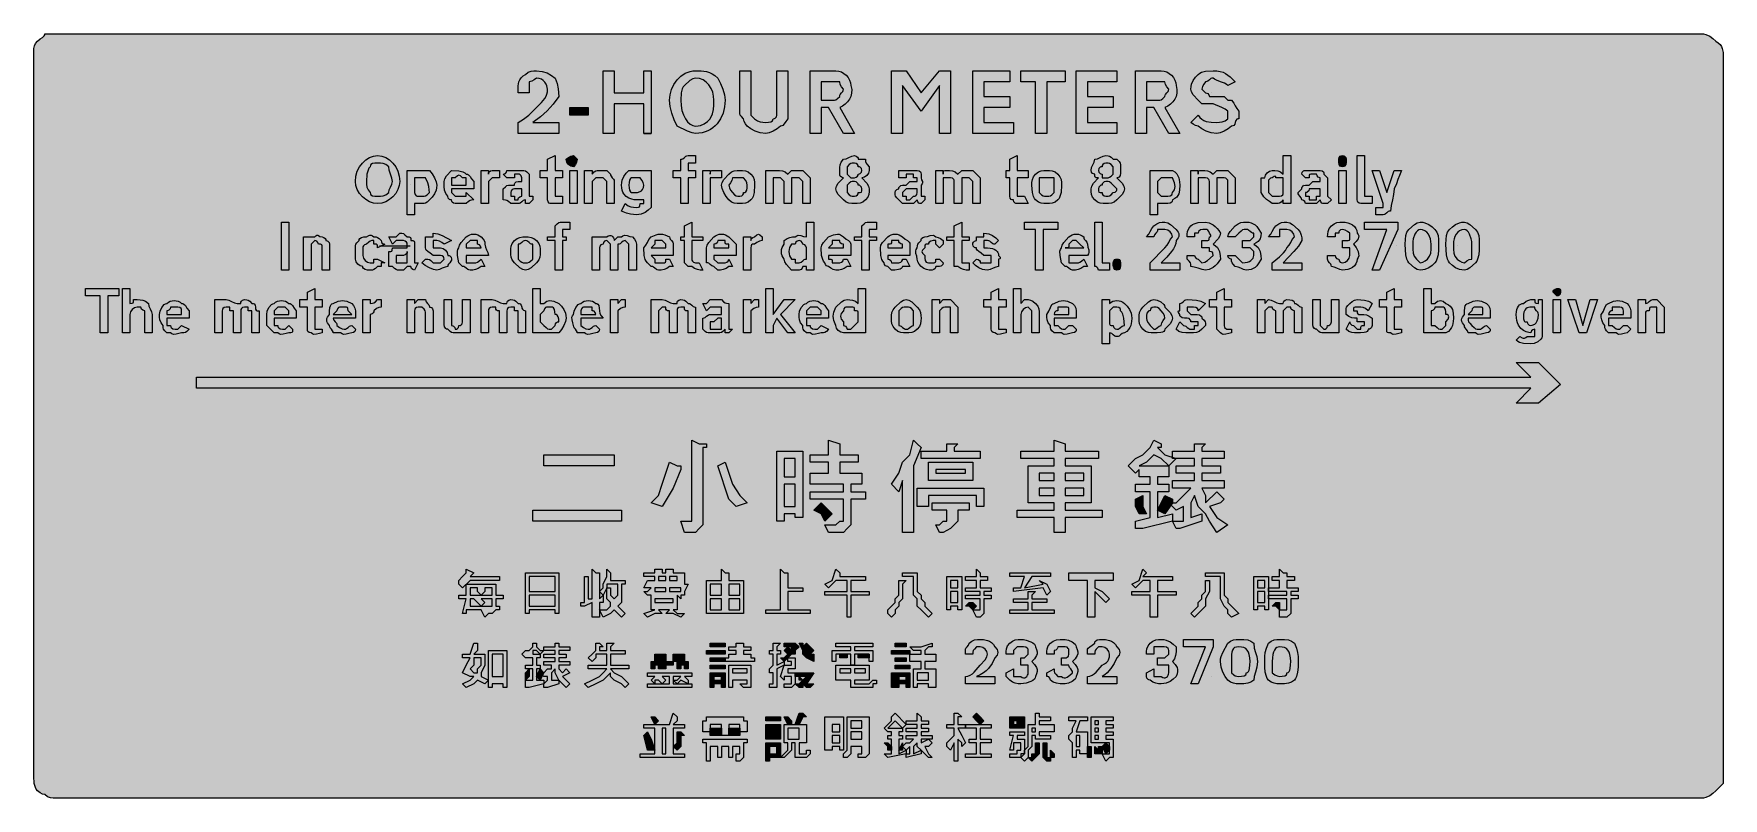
# Model space of a CAD drawing. Header units: metres. Extents: x 10 to 558, y 12 to 260.
import ezdxf

# ---------------------------------------------------------------- set-up
doc = ezdxf.new("R2010")
doc.units = ezdxf.units.M
for name, color, linetype, true_color in [('FILL_BLUE_0000FF', 7, 'Continuous', 0x0000ff), ('FILL_WHITE_FFFFFF', 7, 'Continuous', 0xffffff), ('STROKE_WHITE_FFFFFF', 7, 'Continuous', 0xffffff)]:
    doc.layers.add(name, color=color, linetype=linetype, true_color=true_color)

msp = doc.modelspace()

# ---------------------------------------------------------------- hatches: boundary and pattern name
at = {"layer": 'FILL_BLUE_0000FF', "true_color": 0x0000ff}
h = msp.add_hatch(color=7, dxfattribs=at)
h.dxf.hatch_style = 1
h.paths.add_polyline_path([(551.8, 259.87), (552.54, 259.71), (553.8, 259.17), (554.83, 258.4), (555.75, 257.52), (556.54, 257.02), (557.14, 256.43), (557.56, 255.79), (557.85, 255.12), (558.11, 253.81), (558.15, 252.72), (558.15, 18.72), (558.15, 16.32), (555.75, 13.92), (554.83, 13.04), (553.8, 12.27), (552.54, 11.73), (551.8, 11.57), (550.95, 11.52), (16.95, 11.52), (16.05, 11.54), (15.15, 11.67), (14.25, 12.03), (13.35, 12.72), (12.6, 12.87), (11.83, 13.23), (10.95, 13.92), (10.55, 14.42), (10.26, 15.01), (9.9, 16.32), (9.75, 18.72), (9.75, 252.72), (9.75, 255.12), (9.94, 256), (10.35, 256.77), (10.95, 257.52), (11.83, 258.23), (12.6, 258.72), (13.14, 259.21), (13.3, 259.52), (13.35, 259.92), (16.95, 259.92), (550.95, 259.92), (551.8, 259.87)])
at = {"layer": 'FILL_WHITE_FFFFFF', "true_color": 0xffffff}
h = msp.add_hatch(color=7, dxfattribs=at)
h.dxf.hatch_style = 1
h.paths.add_polyline_path([(166.95, 240.72), (166.95, 241.92), (166.99, 243.01), (167.25, 244.32), (167.54, 244.99), (167.96, 245.63), (168.56, 246.22), (169.35, 246.72), (170.25, 247.41), (171.15, 247.77), (172.05, 247.9), (172.95, 247.92), (174.73, 247.71), (176.4, 247.17), (177.84, 246.4), (178.95, 245.52), (179.64, 243.74), (180, 242.07), (180.15, 239.52), (178.33, 237.03), (176.4, 234.87), (174.24, 232.94), (171.75, 231.12), (180.15, 231.12), (180.15, 227.52), (166.95, 227.52), (166.95, 231.12), (168.73, 232.21), (170.4, 233.52), (172.95, 235.92), (174.52, 237.53), (175.65, 238.92), (176.04, 239.6), (176.32, 240.31), (176.49, 241.07), (176.55, 241.92), (176.32, 242.99), (176.04, 243.59), (175.65, 244.17), (175.14, 244.7), (174.52, 245.13), (173.79, 245.41), (172.95, 245.52), (172.2, 244.92), (171.43, 244.51), (170.55, 244.32), (170.55, 243.12), (170.55, 241.92), (170.55, 240.72), (166.95, 240.72)])
h = msp.add_hatch(color=7, dxfattribs=at)
h.dxf.hatch_style = 1
h.paths.add_polyline_path([(207.75, 237.12), (198.15, 237.12), (198.15, 227.52), (194.55, 227.52), (194.55, 247.92), (198.15, 247.92), (198.15, 240.72), (207.75, 240.72), (207.75, 247.92), (210.15, 247.92), (210.15, 227.52), (207.75, 227.52), (207.75, 237.12)])
h = msp.add_hatch(color=7, dxfattribs=at)
h.dxf.hatch_style = 1
h.paths.add_polyline_path([(228.15, 247.62), (229.05, 247.33), (229.95, 246.91), (230.85, 246.31), (231.75, 245.52), (232.63, 243.72), (233.4, 241.92), (233.94, 240.12), (234.15, 238.32), (233.98, 236.13), (233.49, 234.1), (232.69, 232.27), (231.6, 230.67), (230.95, 229.97), (230.22, 229.36), (229.44, 228.82), (228.58, 228.36), (227.66, 228), (226.69, 227.74), (225.65, 227.58), (224.55, 227.52), (223.44, 227.73), (222, 228.27), (218.55, 229.92), (217.67, 231.91), (216.9, 234.12), (216.36, 236.33), (216.15, 238.32), (216.31, 240.11), (216.79, 241.84), (217.54, 243.47), (218.55, 244.92), (219.78, 246.15), (221.21, 247.09), (222.81, 247.7), (223.66, 247.86), (224.55, 247.92), (226.35, 247.88), (228.15, 247.62)])
h.paths.add_polyline_path([(222.75, 244.77), (220.95, 243.12), (220.55, 242.62), (220.26, 242.03), (219.9, 240.72), (219.75, 238.32), (219.86, 236.58), (220.16, 234.98), (220.64, 233.55), (221.25, 232.32), (221.98, 231.31), (222.79, 230.56), (223.65, 230.08), (224.55, 229.92), (225.4, 229.97), (226.14, 230.13), (227.4, 230.67), (228.43, 231.44), (229.35, 232.32), (230.04, 233.93), (230.4, 235.32), (230.53, 236.71), (230.55, 238.32), (230.44, 239.66), (230.12, 240.96), (229.6, 242.18), (228.9, 243.27), (228.03, 244.19), (227.01, 244.9), (225.84, 245.36), (224.55, 245.52), (223.65, 245.31), (222.75, 244.77)], flags=16)
h = msp.add_hatch(color=7, dxfattribs=at)
h.dxf.hatch_style = 1
h.paths.add_polyline_path([(242.55, 234.72), (242.55, 233.52), (243.75, 232.32), (244.65, 231.63), (245.55, 231.27), (246.45, 231.14), (247.35, 231.12), (248.23, 231.14), (249, 231.27), (249.54, 231.63), (249.7, 231.92), (249.75, 232.32), (250.15, 232.37), (250.44, 232.51), (250.8, 232.92), (250.95, 233.52), (250.95, 234.72), (250.95, 247.92), (254.55, 247.92), (254.55, 234.72), (254.55, 232.32), (253.84, 231.44), (253.35, 230.67), (252.86, 230.13), (252.55, 229.97), (252.15, 229.92), (251.06, 229.04), (249.75, 228.27), (248.44, 227.73), (247.35, 227.52), (245.57, 227.73), (243.9, 228.27), (242.46, 229.04), (241.35, 229.92), (240.75, 230.67), (240.34, 231.44), (240.15, 232.32), (239.46, 233.03), (239.1, 233.52), (238.97, 234.01), (238.95, 234.72), (238.95, 247.92), (242.55, 247.92), (242.55, 234.72)])
h = msp.add_hatch(color=7, dxfattribs=at)
h.dxf.hatch_style = 1
h.paths.add_polyline_path([(270.15, 247.92), (271.05, 247.81), (271.91, 247.51), (272.72, 247.03), (273.45, 246.42), (274.06, 245.69), (274.54, 244.88), (274.84, 244.02), (274.95, 243.12), (275.24, 241.83), (275.23, 240.64), (274.97, 239.58), (274.5, 238.62), (273.86, 237.78), (273.09, 237.04), (272.24, 236.43), (271.35, 235.92), (276.15, 227.52), (272.55, 227.52), (267.75, 235.92), (265.35, 235.92), (265.35, 227.52), (261.75, 227.52), (261.75, 247.92), (270.15, 247.92)])
h.paths.add_polyline_path([(269.66, 238.34), (270.15, 238.47), (270.64, 238.83), (271.35, 239.52), (271.4, 239.92), (271.54, 240.23), (271.95, 240.72), (272.36, 241.21), (272.5, 241.52), (272.55, 241.92), (271.95, 242.67), (271.54, 243.44), (271.35, 244.32), (268.95, 244.32), (265.35, 244.32), (265.35, 238.32), (268.95, 238.32), (269.66, 238.34)], flags=16)
h = msp.add_hatch(color=7, dxfattribs=at)
h.dxf.hatch_style = 1
h.paths.add_polyline_path([(288.15, 247.92), (292.95, 247.92), (297.75, 240.72), (303.75, 247.92), (307.35, 247.92), (307.35, 227.52), (303.75, 227.52), (303.75, 243.12), (297.75, 234.72), (291.75, 243.12), (291.75, 227.52), (288.15, 227.52), (288.15, 247.92)])
h = msp.add_hatch(color=7, dxfattribs=at)
h.dxf.hatch_style = 1
h.paths.add_polyline_path([(314.55, 247.92), (326.55, 247.92), (326.55, 244.32), (318.15, 244.32), (318.15, 239.52), (326.55, 239.52), (326.55, 235.92), (318.15, 235.92), (318.15, 231.12), (327.75, 231.12), (327.75, 227.52), (314.55, 227.52), (314.55, 247.92)])
h = msp.add_hatch(color=7, dxfattribs=at)
h.dxf.hatch_style = 1
h.paths.add_polyline_path([(344.55, 244.32), (338.55, 244.32), (338.55, 227.52), (334.95, 227.52), (334.95, 244.32), (330.15, 244.32), (330.15, 247.92), (344.55, 247.92), (344.55, 244.32)])
h = msp.add_hatch(color=7, dxfattribs=at)
h.dxf.hatch_style = 1
h.paths.add_polyline_path([(348.15, 247.92), (361.35, 247.92), (361.35, 244.32), (351.75, 244.32), (351.75, 239.52), (360.15, 239.52), (360.15, 235.92), (351.75, 235.92), (351.75, 231.12), (361.35, 231.12), (361.35, 227.52), (348.15, 227.52), (348.15, 247.92)])
h = msp.add_hatch(color=7, dxfattribs=at)
h.dxf.hatch_style = 1
h.paths.add_polyline_path([(375.75, 247.92), (376.65, 247.81), (377.51, 247.51), (378.32, 247.03), (379.05, 246.42), (379.66, 245.69), (380.14, 244.88), (380.44, 244.02), (380.55, 243.12), (380.84, 241.83), (380.83, 240.64), (380.57, 239.58), (380.1, 238.62), (379.46, 237.78), (378.69, 237.04), (377.84, 236.43), (376.95, 235.92), (381.75, 227.52), (378.15, 227.52), (373.35, 235.92), (370.95, 235.92), (370.95, 227.52), (367.35, 227.52), (367.35, 247.92), (375.75, 247.92)])
h.paths.add_polyline_path([(375.26, 238.34), (375.75, 238.47), (376.24, 238.83), (376.95, 239.52), (377, 239.92), (377.14, 240.23), (377.55, 240.72), (377.96, 241.21), (378.1, 241.52), (378.15, 241.92), (377.55, 242.67), (377.14, 243.44), (376.95, 244.32), (374.55, 244.32), (370.95, 244.32), (370.95, 238.32), (374.55, 238.32), (375.26, 238.34)], flags=16)
h = msp.add_hatch(color=7, dxfattribs=at)
h.dxf.hatch_style = 1
h.paths.add_polyline_path([(396.15, 239.52), (397.35, 238.32), (398.55, 238.32), (399.26, 237.42), (399.75, 236.52), (400.24, 235.62), (400.95, 234.72), (400.95, 233.52), (400.95, 232.32), (400.55, 232.27), (400.26, 232.13), (399.9, 231.72), (399.75, 231.12), (399.6, 230.52), (399.24, 230.11), (398.95, 229.97), (398.55, 229.92), (397.46, 229.04), (396.15, 228.27), (394.84, 227.73), (393.75, 227.52), (391.97, 227.73), (390.3, 228.27), (388.86, 229.04), (387.75, 229.92), (386.87, 230.11), (386.1, 230.52), (385.35, 231.12), (387.75, 233.52), (388.25, 232.73), (388.86, 232.13), (389.54, 231.71), (390.3, 231.42), (391.97, 231.16), (393.75, 231.12), (394.65, 231.14), (395.55, 231.27), (396.45, 231.63), (397.35, 232.32), (397.35, 234.72), (396.43, 235.43), (395.4, 235.92), (392.55, 237.12), (388.95, 237.12), (387.75, 238.32), (386.1, 240.12), (385.56, 241.02), (385.35, 241.92), (385.4, 242.77), (385.56, 243.51), (386.1, 244.77), (386.87, 245.8), (387.75, 246.72), (388.25, 247.12), (388.84, 247.41), (390.15, 247.77), (392.55, 247.92), (393.79, 247.86), (394.86, 247.69), (395.78, 247.41), (396.6, 247.02), (398.12, 245.89), (399.75, 244.32), (397.35, 243.12), (396.85, 243.52), (396.26, 243.83), (394.95, 244.32), (393.64, 244.81), (393.05, 245.12), (392.55, 245.52), (392.15, 245.47), (391.84, 245.33), (391.35, 244.92), (390.86, 244.51), (390.55, 244.37), (390.15, 244.32), (389.55, 243.57), (389.14, 242.8), (388.95, 241.92), (390.15, 240.72), (390.55, 240.67), (390.84, 240.53), (391.2, 240.12), (391.35, 239.52), (396.15, 239.52)])
h = msp.add_hatch(color=7, dxfattribs=at)
h.dxf.hatch_style = 1
h.paths.add_polyline_path([(183.75, 235.92), (189.75, 235.92), (189.75, 233.52), (183.75, 233.52), (183.75, 235.92)])
h = msp.add_hatch(color=7, dxfattribs=at)
h.dxf.hatch_style = 1
h.paths.add_polyline_path([(123.99, 219.68), (125.21, 218.93), (126.3, 217.92), (127.22, 216.69), (127.93, 215.26), (128.39, 213.66), (128.55, 211.92), (128.39, 210.58), (127.93, 209.28), (127.22, 208.06), (126.3, 206.97), (125.21, 206.05), (123.99, 205.34), (122.69, 204.88), (121.35, 204.72), (120.01, 204.88), (118.71, 205.34), (117.49, 206.05), (116.4, 206.97), (115.48, 208.06), (114.77, 209.28), (114.31, 210.58), (114.15, 211.92), (114.31, 213.66), (114.77, 215.26), (115.48, 216.69), (116.4, 217.92), (117.49, 218.93), (118.71, 219.68), (120.01, 220.16), (121.35, 220.32), (122.69, 220.16), (123.99, 219.68)])
h.paths.add_polyline_path([(119.7, 217.77), (119.16, 217.41), (119, 217.12), (118.95, 216.72), (118.55, 216.22), (118.26, 215.63), (117.9, 214.32), (117.75, 211.92), (117.77, 211.02), (117.9, 210.12), (118.26, 209.22), (118.95, 208.32), (119, 207.92), (119.16, 207.63), (119.7, 207.27), (120.47, 207.14), (121.35, 207.12), (122.25, 207.14), (123.15, 207.27), (124.05, 207.63), (124.95, 208.32), (125.14, 209.22), (125.55, 210.12), (125.96, 211.02), (126.15, 211.92), (125.96, 213.01), (125.55, 214.32), (125.14, 215.63), (124.95, 216.72), (124.05, 217.41), (123.15, 217.77), (122.25, 217.9), (121.35, 217.92), (120.47, 217.9), (119.7, 217.77)], flags=16)
h = msp.add_hatch(color=7, dxfattribs=at)
h.dxf.hatch_style = 1
h.paths.add_polyline_path([(180.15, 207.12), (181.35, 207.12), (181.35, 204.72), (177.75, 204.72), (177.35, 204.77), (177.06, 204.91), (176.7, 205.32), (176.55, 205.92), (176.55, 207.12), (176.55, 213.12), (174.15, 213.12), (174.15, 215.52), (176.55, 215.52), (176.55, 219.12), (178.95, 220.32), (178.95, 215.52), (181.35, 215.52), (181.35, 213.12), (178.95, 213.12), (178.95, 207.12), (180.15, 207.12)])
h = msp.add_hatch(color=7, dxfattribs=at)
h.dxf.hatch_style = 1
h.paths.add_polyline_path([(185.96, 218.24), (185.55, 217.47), (184.95, 216.72), (184.07, 216.93), (183.3, 217.47), (182.76, 218.24), (182.55, 219.12), (183.3, 219.72), (184.07, 220.13), (184.95, 220.32), (186.15, 219.12), (185.96, 218.24)])
h = msp.add_hatch(color=7, dxfattribs=at)
h.dxf.hatch_style = 1
h.paths.add_polyline_path([(222.15, 204.72), (219.75, 204.72), (219.75, 213.12), (217.35, 213.12), (217.35, 215.52), (219.75, 215.52), (219.75, 217.92), (219.75, 219.12), (220.15, 219.17), (220.46, 219.31), (220.95, 219.72), (221.44, 220.13), (221.75, 220.27), (222.15, 220.32), (223.35, 220.32), (224.55, 220.32), (224.55, 217.92), (223.35, 217.92), (222.15, 217.92), (222.15, 216.72), (222.15, 215.52), (224.55, 215.52), (224.55, 213.12), (222.15, 213.12), (222.15, 204.72)])
h = msp.add_hatch(color=7, dxfattribs=at)
h.dxf.hatch_style = 1
h.paths.add_polyline_path([(280.95, 209.52), (280.93, 208.62), (280.8, 207.72), (280.44, 206.82), (279.75, 205.92), (278.85, 205.23), (277.95, 204.87), (277.05, 204.74), (276.15, 204.72), (275.25, 204.74), (274.35, 204.87), (273.45, 205.23), (272.55, 205.92), (270.9, 207.72), (270.36, 208.62), (270.15, 209.52), (270.36, 210.42), (270.9, 211.32), (272.55, 213.12), (271.95, 213.27), (271.54, 213.63), (271.4, 213.92), (271.35, 214.32), (271.35, 215.52), (271.37, 216.42), (271.5, 217.32), (271.86, 218.22), (272.55, 219.12), (273.45, 219.31), (274.35, 219.72), (275.25, 220.13), (276.15, 220.32), (276.75, 220.17), (277.16, 219.81), (277.3, 219.52), (277.35, 219.12), (279.75, 219.12), (279.77, 218.41), (279.9, 217.92), (280.26, 217.43), (280.95, 216.72), (280.95, 215.52), (280.74, 214.64), (280.2, 213.87), (279.43, 213.33), (278.55, 213.12), (280.2, 211.32), (280.74, 210.42), (280.95, 209.52)])
h.paths.add_polyline_path([(274.46, 211.41), (273.75, 210.72), (273.75, 209.52), (273.75, 208.32), (274.46, 207.63), (274.95, 207.27), (275.44, 207.14), (276.15, 207.12), (276.75, 207.27), (277.16, 207.63), (277.3, 207.92), (277.35, 208.32), (278.04, 208.34), (278.4, 208.47), (278.53, 208.83), (278.55, 209.52), (278.4, 210.12), (278.04, 210.53), (277.75, 210.67), (277.35, 210.72), (277.3, 211.12), (277.16, 211.41), (276.75, 211.77), (276.15, 211.92), (275.44, 211.9), (274.95, 211.77), (274.46, 211.41)], flags=16)
h.paths.add_polyline_path([(277.16, 213.63), (277.3, 213.92), (277.35, 214.32), (277.75, 214.37), (278.04, 214.51), (278.4, 214.92), (278.55, 215.52), (278.4, 216.12), (278.04, 216.53), (277.75, 216.67), (277.35, 216.72), (277.3, 217.12), (277.16, 217.41), (276.75, 217.77), (276.15, 217.92), (275.44, 217.9), (274.95, 217.77), (274.46, 217.41), (273.75, 216.72), (273.75, 215.52), (273.75, 214.32), (274.95, 213.12), (276.15, 213.12), (276.75, 213.27), (277.16, 213.63)], flags=16)
h = msp.add_hatch(color=7, dxfattribs=at)
h.dxf.hatch_style = 1
h.paths.add_polyline_path([(330.15, 207.12), (331.35, 207.12), (332.55, 204.72), (328.95, 204.72), (328.55, 204.77), (328.26, 204.91), (327.9, 205.32), (327.75, 205.92), (327.35, 205.97), (327.06, 206.11), (326.7, 206.52), (326.55, 207.12), (326.55, 213.12), (325.35, 213.12), (325.35, 215.52), (326.55, 215.52), (326.55, 219.12), (328.95, 220.32), (328.95, 215.52), (332.55, 215.52), (332.55, 213.12), (328.95, 213.12), (328.95, 207.12), (330.15, 207.12)])
h = msp.add_hatch(color=7, dxfattribs=at)
h.dxf.hatch_style = 1
h.paths.add_polyline_path([(363.75, 209.52), (363.54, 208.62), (363, 207.72), (361.35, 205.92), (360.45, 205.23), (359.55, 204.87), (358.65, 204.74), (357.75, 204.72), (356.85, 204.74), (355.95, 204.87), (355.05, 205.23), (354.15, 205.92), (353.46, 206.82), (353.1, 207.72), (352.97, 208.62), (352.95, 209.52), (353.16, 210.42), (353.7, 211.32), (355.35, 213.12), (354.66, 213.14), (354.3, 213.27), (354.17, 213.63), (354.15, 214.32), (353.75, 214.37), (353.46, 214.51), (353.1, 214.92), (352.95, 215.52), (353.14, 216.42), (353.55, 217.32), (353.96, 218.22), (354.15, 219.12), (355.05, 219.31), (355.95, 219.72), (356.85, 220.13), (357.75, 220.32), (358.46, 220.3), (358.95, 220.17), (359.44, 219.81), (360.15, 219.12), (361.35, 219.12), (362.04, 218.41), (362.4, 217.92), (362.53, 217.43), (362.55, 216.72), (362.55, 215.52), (362.53, 214.64), (362.4, 213.87), (362.04, 213.33), (361.75, 213.17), (361.35, 213.12), (363, 211.32), (363.54, 210.42), (363.75, 209.52)])
h.paths.add_polyline_path([(356.6, 211.12), (356.55, 210.72), (356.15, 210.67), (355.86, 210.53), (355.5, 210.12), (355.35, 209.52), (355.37, 208.83), (355.5, 208.47), (355.86, 208.34), (356.55, 208.32), (356.6, 207.92), (356.74, 207.63), (357.15, 207.27), (357.75, 207.12), (358.46, 207.14), (358.95, 207.27), (359.44, 207.63), (360.15, 208.32), (360.75, 208.47), (361.16, 208.83), (361.3, 209.12), (361.35, 209.52), (360.15, 210.72), (359.44, 211.41), (358.95, 211.77), (358.46, 211.9), (357.75, 211.92), (357.15, 211.77), (356.74, 211.41), (356.6, 211.12)], flags=16)
h.paths.add_polyline_path([(358.95, 213.27), (359.44, 213.63), (360.15, 214.32), (360.15, 215.52), (360.15, 216.72), (359.44, 217.41), (358.95, 217.77), (358.46, 217.9), (357.75, 217.92), (357.15, 217.77), (356.74, 217.41), (356.6, 217.12), (356.55, 216.72), (356.15, 216.67), (355.86, 216.53), (355.5, 216.12), (355.35, 215.52), (355.5, 214.92), (355.86, 214.51), (356.15, 214.37), (356.55, 214.32), (356.55, 213.12), (357.75, 213.12), (358.46, 213.14), (358.95, 213.27)], flags=16)
h = msp.add_hatch(color=7, dxfattribs=at)
h.dxf.hatch_style = 1
h.paths.add_polyline_path([(414.15, 204.87), (413.66, 204.74), (412.95, 204.72), (411.75, 204.72), (410.85, 205.45), (409.95, 206.07), (409.05, 206.91), (408.15, 208.32), (408.15, 213.12), (409.35, 213.12), (409.56, 214), (410.1, 214.77), (410.87, 215.31), (411.75, 215.52), (412.65, 215.5), (413.55, 215.37), (414.45, 215.01), (415.35, 214.32), (415.35, 220.32), (417.75, 220.32), (417.75, 204.72), (415.35, 204.72), (415.35, 205.92), (414.64, 205.23), (414.15, 204.87)])
h.paths.add_polyline_path([(415.16, 207.63), (415.3, 207.92), (415.35, 208.32), (415.35, 209.52), (415.35, 210.72), (415.35, 213.12), (414.15, 213.12), (412.95, 213.12), (412.9, 213.46), (412.76, 213.63), (412.35, 213.57), (411.75, 213.12), (411.15, 212.97), (410.74, 212.61), (410.6, 212.32), (410.55, 211.92), (410.55, 208.32), (411.75, 207.12), (412.95, 207.12), (414.15, 207.12), (414.75, 207.27), (415.16, 207.63)], flags=16)
h = msp.add_hatch(color=7, dxfattribs=at)
h.dxf.hatch_style = 1
h.paths.add_polyline_path([(435.73, 218.24), (435.6, 217.47), (435.24, 216.93), (434.95, 216.77), (434.55, 216.72), (434.15, 216.77), (433.86, 216.93), (433.5, 217.47), (433.37, 218.24), (433.35, 219.12), (433.5, 219.72), (433.86, 220.13), (434.15, 220.27), (434.55, 220.32), (434.95, 220.27), (435.24, 220.13), (435.6, 219.72), (435.75, 219.12), (435.73, 218.24)])
h = msp.add_hatch(color=7, dxfattribs=at)
h.dxf.hatch_style = 1
h.paths.add_polyline_path([(439.35, 220.32), (441.75, 220.32), (441.75, 207.12), (442.95, 207.12), (444.15, 207.12), (444.15, 204.72), (441.75, 204.72), (440.55, 204.72), (439.95, 204.87), (439.54, 205.23), (439.4, 205.52), (439.35, 205.92), (439.35, 207.12), (439.35, 220.32)])
h = msp.add_hatch(color=7, dxfattribs=at)
h.dxf.hatch_style = 1
h.paths.add_polyline_path([(139.03, 214.43), (139.8, 213.12), (140.34, 211.81), (140.55, 210.72), (140.5, 209.87), (140.34, 209.13), (139.8, 207.87), (139.03, 206.84), (138.15, 205.92), (137.44, 205.23), (136.95, 204.87), (136.46, 204.74), (135.75, 204.72), (133.35, 204.72), (133.35, 201.12), (130.95, 201.12), (130.95, 215.52), (133.35, 215.52), (138.15, 215.52), (139.03, 214.43)])
h.paths.add_polyline_path([(133.35, 210.72), (133.35, 209.52), (133.35, 208.32), (133.5, 207.72), (133.86, 207.31), (134.15, 207.17), (134.55, 207.12), (135.75, 207.12), (136.46, 207.14), (136.95, 207.27), (137.44, 207.63), (138.15, 208.32), (138.13, 209.24), (138, 210.27), (137.64, 211.53), (136.95, 213.12), (135.75, 213.12), (134.55, 213.12), (133.35, 213.12), (133.35, 211.92), (133.35, 210.72)], flags=16)
h = msp.add_hatch(color=7, dxfattribs=at)
h.dxf.hatch_style = 1
h.paths.add_polyline_path([(145.54, 205.23), (145.4, 205.52), (145.35, 205.92), (144.95, 205.97), (144.66, 206.11), (144.3, 206.52), (144.15, 207.12), (143.46, 208.04), (143.1, 209.07), (142.97, 210.33), (142.95, 211.92), (143.16, 212.82), (143.7, 213.72), (145.35, 215.52), (147.75, 215.37), (149.06, 215.01), (149.65, 214.72), (150.15, 214.32), (150.55, 214.27), (150.86, 214.11), (151.35, 213.57), (151.84, 212.8), (152.55, 211.92), (152.55, 209.52), (145.35, 209.52), (145.35, 208.32), (146.55, 207.12), (148.95, 207.12), (150.15, 207.12), (150.15, 208.32), (152.55, 205.92), (151.84, 205.9), (151.35, 205.77), (150.86, 205.41), (150.15, 204.72), (146.55, 204.72), (145.95, 204.87), (145.54, 205.23)])
h.paths.add_polyline_path([(150.15, 213.12), (148.95, 213.12), (148.24, 213.79), (147.75, 214.02), (147.26, 213.79), (146.55, 213.12), (145.35, 213.12), (145.35, 210.72), (150.15, 210.72), (150.15, 213.12)], flags=16)
h = msp.add_hatch(color=7, dxfattribs=at)
h.dxf.hatch_style = 1
h.paths.add_polyline_path([(157.4, 214.72), (157.54, 215.01), (157.95, 215.37), (158.55, 215.52), (160.95, 215.52), (160.95, 213.12), (158.55, 213.12), (157.35, 211.92), (157.35, 210.72), (157.35, 204.72), (154.95, 204.72), (154.95, 215.52), (157.35, 215.52), (157.35, 214.32), (157.4, 214.72)])
h = msp.add_hatch(color=7, dxfattribs=at)
h.dxf.hatch_style = 1
h.paths.add_polyline_path([(162.84, 214.51), (163.2, 214.92), (163.35, 215.52), (164.55, 215.52), (165.75, 215.52), (168.15, 215.52), (168.86, 215.5), (169.35, 215.37), (169.84, 215.01), (170.55, 214.32), (170.55, 213.12), (170.55, 210.72), (170.55, 207.12), (171.75, 207.12), (171.75, 205.92), (170.55, 204.72), (169.35, 204.72), (169.35, 205.92), (168.95, 205.87), (168.64, 205.73), (168.15, 205.32), (167.66, 204.91), (167.35, 204.77), (166.95, 204.72), (165.75, 204.72), (164.55, 204.72), (163.84, 205.41), (163.35, 205.77), (162.86, 205.9), (162.15, 205.92), (162.15, 208.32), (162.15, 209.52), (162.86, 210.21), (163.35, 210.57), (163.84, 210.7), (164.55, 210.72), (165.75, 210.72), (165.8, 211.12), (165.94, 211.41), (166.35, 211.77), (166.95, 211.92), (168.15, 211.92), (168.15, 213.12), (168, 213.72), (167.64, 214.13), (167.35, 214.27), (166.95, 214.32), (165.75, 214.32), (165.75, 213.12), (164.55, 213.12), (163.35, 213.12), (162.15, 214.32), (162.55, 214.37), (162.84, 214.51)])
h.paths.add_polyline_path([(167, 206.32), (167.14, 206.61), (167.55, 206.97), (168.15, 207.12), (168.15, 208.32), (168.15, 209.52), (166.95, 209.52), (165.75, 209.52), (165.35, 209.47), (165.06, 209.33), (164.7, 208.92), (164.55, 208.32), (164.55, 207.12), (165.75, 207.12), (165.75, 205.92), (166.95, 205.92), (167, 206.32)], flags=16)
h = msp.add_hatch(color=7, dxfattribs=at)
h.dxf.hatch_style = 1
h.paths.add_polyline_path([(183.75, 204.72), (183.75, 215.52), (186.15, 215.52), (186.15, 204.72), (183.75, 204.72)])
h = msp.add_hatch(color=7, dxfattribs=at)
h.dxf.hatch_style = 1
h.paths.add_polyline_path([(192.15, 213.12), (190.95, 211.92), (190.95, 204.72), (188.55, 204.72), (188.55, 215.52), (190.95, 215.52), (190.95, 214.32), (191.66, 215.01), (192.15, 215.37), (192.64, 215.5), (193.35, 215.52), (195.75, 215.52), (196.95, 214.32), (197, 213.92), (197.14, 213.61), (197.55, 213.12), (197.96, 212.63), (198.1, 212.32), (198.15, 211.92), (198.15, 204.72), (195.75, 204.72), (195.75, 211.92), (194.55, 213.12), (193.35, 213.12), (192.15, 213.12)])
h = msp.add_hatch(color=7, dxfattribs=at)
h.dxf.hatch_style = 1
h.paths.add_polyline_path([(210.15, 204.72), (210.15, 203.52), (209.23, 202.64), (208.2, 201.87), (206.94, 201.33), (206.2, 201.17), (205.35, 201.12), (204.43, 201.14), (203.4, 201.27), (202.14, 201.63), (200.55, 202.32), (201.75, 204.72), (202.65, 204.03), (203.55, 203.67), (204.45, 203.54), (205.35, 203.52), (206.04, 203.54), (206.4, 203.67), (206.53, 204.03), (206.55, 204.72), (207.75, 204.72), (207.75, 205.92), (206.55, 205.92), (205.35, 205.92), (204.6, 205.99), (203.83, 206.17), (202.95, 206.52), (202.07, 207.09), (201.3, 207.94), (200.99, 208.49), (200.76, 209.14), (200.6, 209.88), (200.55, 210.72), (200.6, 211.57), (200.76, 212.31), (201.3, 213.57), (202.07, 214.6), (202.95, 215.52), (204.15, 215.52), (205.35, 215.52), (206.55, 215.52), (207.75, 215.52), (210.15, 215.52), (210.15, 204.72)])
h.paths.add_polyline_path([(203.75, 213.07), (203.46, 212.91), (203.1, 212.37), (202.97, 211.6), (202.95, 210.72), (202.97, 209.84), (203.1, 209.07), (203.46, 208.53), (203.75, 208.37), (204.15, 208.32), (205.35, 208.32), (205.72, 208.36), (206.55, 208.62), (206.99, 208.91), (207.38, 209.33), (207.65, 209.93), (207.75, 210.72), (207.56, 211.6), (207.15, 212.37), (206.55, 213.12), (205.35, 213.12), (204.15, 213.12), (203.75, 213.07)], flags=16)
h = msp.add_hatch(color=7, dxfattribs=at)
h.dxf.hatch_style = 1
h.paths.add_polyline_path([(229.37, 215.01), (229.5, 215.37), (229.86, 215.5), (230.55, 215.52), (232.95, 215.52), (232.95, 213.12), (229.35, 213.12), (229.35, 211.92), (229.35, 210.72), (229.35, 204.72), (226.95, 204.72), (226.95, 215.52), (229.35, 215.52), (229.35, 214.32), (229.37, 215.01)])
h = msp.add_hatch(color=7, dxfattribs=at)
h.dxf.hatch_style = 1
h.paths.add_polyline_path([(233.7, 212.52), (235.35, 214.32), (236.25, 215.01), (237.15, 215.37), (238.05, 215.5), (238.95, 215.52), (239.85, 215.5), (240.75, 215.37), (241.65, 215.01), (242.55, 214.32), (243.24, 213.42), (243.6, 212.52), (243.73, 211.62), (243.75, 210.72), (243.6, 208.32), (243.24, 207.01), (242.95, 206.42), (242.55, 205.92), (241.65, 205.23), (240.75, 204.87), (239.85, 204.74), (238.95, 204.72), (238.05, 204.74), (237.15, 204.87), (236.25, 205.23), (235.35, 205.92), (234.47, 207.01), (233.7, 208.32), (233.16, 209.63), (232.95, 210.72), (233.16, 211.62), (233.7, 212.52)])
h.paths.add_polyline_path([(236.36, 212.24), (235.95, 211.47), (235.35, 210.72), (235.54, 209.84), (235.95, 209.07), (236.55, 208.32), (237.26, 207.63), (237.75, 207.27), (238.24, 207.14), (238.95, 207.12), (239.55, 207.27), (239.96, 207.63), (240.1, 207.92), (240.15, 208.32), (240.55, 208.37), (240.84, 208.53), (241.2, 209.07), (241.33, 209.84), (241.35, 210.72), (241.2, 211.47), (240.84, 212.24), (240.15, 213.12), (238.95, 213.12), (236.55, 213.12), (236.36, 212.24)], flags=16)
h = msp.add_hatch(color=7, dxfattribs=at)
h.dxf.hatch_style = 1
h.paths.add_polyline_path([(251.85, 215.5), (252.75, 215.37), (253.65, 215.01), (254.55, 214.32), (255.75, 215.52), (256.95, 215.52), (259.35, 215.52), (261.75, 213.12), (261.75, 211.92), (261.75, 204.72), (259.35, 204.72), (259.35, 211.92), (258.15, 213.12), (256.95, 213.12), (255.75, 213.12), (255.75, 211.92), (255.75, 204.72), (253.35, 204.72), (253.35, 211.92), (252.15, 213.12), (250.95, 213.12), (249.75, 213.12), (249.75, 211.92), (249.75, 204.72), (247.35, 204.72), (247.35, 215.52), (249.75, 215.52), (250.95, 215.52), (251.85, 215.5)])
h = msp.add_hatch(color=7, dxfattribs=at)
h.dxf.hatch_style = 1
h.paths.add_polyline_path([(291.75, 215.52), (294.15, 215.52), (296.55, 215.52), (297.15, 215.37), (297.56, 215.01), (297.7, 214.72), (297.75, 214.32), (297.75, 213.12), (297.92, 212.41), (298.2, 211.92), (298.28, 211.69), (298.26, 211.43), (298.09, 211.12), (297.75, 210.72), (297.75, 207.12), (298.95, 207.12), (298.95, 205.92), (297.75, 204.72), (297.35, 204.77), (297.06, 204.91), (296.7, 205.32), (296.55, 205.92), (295.35, 204.72), (292.95, 204.72), (291.75, 204.72), (290.55, 205.92), (289.86, 206.63), (289.5, 207.12), (289.37, 207.61), (289.35, 208.32), (289.5, 208.92), (289.86, 209.33), (290.15, 209.47), (290.55, 209.52), (290.6, 209.92), (290.74, 210.21), (291.15, 210.57), (291.75, 210.72), (292.95, 210.72), (294.15, 211.92), (296.55, 211.92), (296.55, 213.12), (295.35, 213.12), (295.35, 214.32), (292.95, 214.32), (292.95, 213.12), (291.75, 213.12), (290.55, 213.12), (290.55, 214.32), (290.55, 215.52), (291.75, 215.52)])
h.paths.add_polyline_path([(295.35, 207.12), (295.75, 207.17), (296.04, 207.31), (296.4, 207.72), (296.55, 208.32), (296.55, 209.52), (295.35, 209.52), (292.95, 209.52), (291.75, 208.32), (291.75, 207.12), (292.95, 207.12), (292.95, 205.92), (294.15, 205.92), (295.35, 207.12)], flags=16)
h = msp.add_hatch(color=7, dxfattribs=at)
h.dxf.hatch_style = 1
h.paths.add_polyline_path([(304.95, 214.32), (304.97, 215.01), (305.1, 215.37), (305.46, 215.5), (306.15, 215.52), (307.05, 215.5), (307.95, 215.37), (308.85, 215.01), (309.75, 214.32), (310.95, 215.52), (312.15, 215.52), (314.55, 215.52), (316.95, 213.12), (316.95, 211.92), (316.95, 204.72), (314.55, 204.72), (314.55, 211.92), (313.35, 213.12), (312.15, 213.12), (310.95, 213.12), (310.95, 211.92), (310.95, 204.72), (308.55, 204.72), (308.55, 211.92), (308.5, 212.32), (308.36, 212.61), (307.95, 212.97), (307.35, 213.12), (306.15, 213.12), (304.95, 213.12), (304.95, 211.92), (304.95, 204.72), (302.55, 204.72), (302.55, 215.52), (304.95, 215.52), (304.95, 214.32)])
h = msp.add_hatch(color=7, dxfattribs=at)
h.dxf.hatch_style = 1
h.paths.add_polyline_path([(333.9, 212.52), (334.26, 213.42), (334.95, 214.32), (335.85, 215.01), (336.75, 215.37), (337.65, 215.5), (338.55, 215.52), (339.45, 215.5), (340.35, 215.37), (341.25, 215.01), (342.15, 214.32), (342.84, 213.42), (343.2, 212.52), (343.33, 211.62), (343.35, 210.72), (343.2, 208.32), (342.84, 207.01), (342.55, 206.42), (342.15, 205.92), (341.25, 205.23), (340.35, 204.87), (339.45, 204.74), (338.55, 204.72), (337.65, 204.74), (336.75, 204.87), (335.85, 205.23), (334.95, 205.92), (334.55, 206.42), (334.26, 207.01), (333.9, 208.32), (333.75, 210.72), (333.77, 211.62), (333.9, 212.52)])
h.paths.add_polyline_path([(336.15, 210.72), (336.15, 208.32), (336.86, 207.63), (337.35, 207.27), (337.84, 207.14), (338.55, 207.12), (339.26, 207.14), (339.75, 207.27), (340.24, 207.63), (340.95, 208.32), (340.95, 210.72), (340.95, 213.12), (338.55, 213.12), (336.15, 213.12), (336.15, 210.72)], flags=16)
h = msp.add_hatch(color=7, dxfattribs=at)
h.dxf.hatch_style = 1
h.paths.add_polyline_path([(380.14, 215.02), (380.74, 214.43), (381.16, 213.79), (381.45, 213.12), (381.71, 211.81), (381.75, 210.72), (381.71, 209.13), (381.45, 207.87), (381.16, 207.33), (380.74, 206.84), (380.14, 206.37), (379.35, 205.92), (379.3, 205.52), (379.14, 205.23), (378.6, 204.87), (377.83, 204.74), (376.95, 204.72), (374.55, 204.72), (374.55, 201.12), (372.15, 201.12), (372.15, 215.52), (374.55, 215.52), (379.35, 215.52), (380.14, 215.02)])
h.paths.add_polyline_path([(374.55, 210.72), (374.55, 209.52), (374.55, 208.32), (375.75, 207.12), (376.95, 207.12), (377.83, 207.14), (378.6, 207.27), (379.14, 207.63), (379.3, 207.92), (379.35, 208.32), (380.03, 209.24), (380.19, 209.73), (380.25, 210.27), (380.03, 211.53), (379.35, 213.12), (376.95, 213.12), (375.75, 213.12), (374.55, 211.92), (374.55, 210.72)], flags=16)
h = msp.add_hatch(color=7, dxfattribs=at)
h.dxf.hatch_style = 1
h.paths.add_polyline_path([(387.75, 214.32), (387.77, 215.01), (387.9, 215.37), (388.26, 215.5), (388.95, 215.52), (389.85, 215.5), (390.75, 215.37), (391.65, 215.01), (392.55, 214.32), (393.75, 215.52), (394.95, 215.52), (397.35, 215.52), (399.75, 213.12), (399.75, 211.92), (399.75, 204.72), (397.35, 204.72), (397.35, 211.92), (397.3, 212.32), (397.16, 212.61), (396.75, 212.97), (396.15, 213.12), (394.95, 213.12), (393.75, 213.12), (393.75, 211.92), (393.75, 204.72), (391.35, 204.72), (391.35, 211.92), (391.3, 212.32), (391.16, 212.61), (390.75, 212.97), (390.15, 213.12), (388.95, 213.12), (387.75, 213.12), (387.75, 211.92), (387.75, 204.72), (385.35, 204.72), (385.35, 215.52), (387.75, 215.52), (387.75, 214.32)])
h = msp.add_hatch(color=7, dxfattribs=at)
h.dxf.hatch_style = 1
h.paths.add_polyline_path([(421.86, 215.33), (422.15, 215.47), (422.55, 215.52), (424.95, 215.52), (427.35, 215.52), (427.95, 215.37), (428.36, 215.01), (428.5, 214.72), (428.55, 214.32), (429.75, 213.12), (429.75, 210.72), (429.75, 207.12), (430.95, 205.92), (429.75, 204.72), (428.55, 204.72), (428.15, 204.77), (427.86, 204.91), (427.5, 205.32), (427.35, 205.92), (426.15, 204.72), (423.75, 204.72), (422.55, 204.72), (422.5, 205.12), (422.36, 205.41), (421.95, 205.77), (421.35, 205.92), (421.3, 206.32), (421.16, 206.63), (420.75, 207.12), (420.34, 207.61), (420.2, 207.92), (420.15, 208.32), (421.35, 209.52), (421.4, 209.92), (421.54, 210.21), (421.95, 210.57), (422.55, 210.72), (423.75, 210.72), (424.95, 211.92), (427.35, 211.92), (427.35, 213.12), (426.95, 213.17), (426.66, 213.31), (426.3, 213.72), (426.15, 214.32), (424.95, 214.32), (424.26, 214.3), (423.9, 214.17), (423.77, 213.81), (423.75, 213.12), (422.55, 213.12), (421.35, 214.32), (421.5, 214.92), (421.86, 215.33)])
h.paths.add_polyline_path([(426.15, 207.12), (427.35, 207.12), (427.35, 208.32), (427.35, 209.52), (426.15, 209.52), (424.95, 209.52), (423.75, 209.52), (423.6, 208.92), (423.24, 208.51), (422.95, 208.37), (422.55, 208.32), (422.55, 207.12), (423.75, 207.12), (423.75, 205.92), (426.15, 205.92), (426.15, 207.12)], flags=16)
h = msp.add_hatch(color=7, dxfattribs=at)
h.dxf.hatch_style = 1
h.paths.add_polyline_path([(433.35, 204.72), (433.35, 215.52), (435.75, 215.52), (435.75, 204.72), (433.35, 204.72)])
h = msp.add_hatch(color=7, dxfattribs=at)
h.dxf.hatch_style = 1
h.paths.add_polyline_path([(447.75, 204.72), (444.15, 215.52), (446.55, 215.52), (448.95, 208.32), (451.35, 215.52), (453.75, 215.52), (453.04, 213.91), (452.55, 212.52), (452.06, 211.13), (451.35, 209.52), (451.16, 207.72), (450.75, 205.92), (450.34, 204.12), (450.15, 202.32), (449.75, 202.27), (449.44, 202.13), (448.95, 201.72), (448.46, 201.31), (448.15, 201.17), (447.75, 201.12), (446.55, 201.12), (445.35, 201.12), (445.35, 203.52), (446.55, 203.52), (447.75, 203.52), (447.75, 204.72)])
h = msp.add_hatch(color=7, dxfattribs=at)
h.dxf.hatch_style = 1
h.paths.add_polyline_path([(92.55, 198.72), (92.55, 183.12), (90.15, 183.12), (90.15, 198.72), (92.55, 198.72)])
h = msp.add_hatch(color=7, dxfattribs=at)
h.dxf.hatch_style = 1
h.paths.add_polyline_path([(181.35, 183.12), (178.95, 183.12), (178.95, 192.72), (176.55, 192.72), (176.55, 193.92), (178.95, 193.92), (178.95, 196.32), (178.95, 197.52), (179.66, 198.21), (180.15, 198.57), (180.64, 198.7), (181.35, 198.72), (182.55, 198.72), (183.75, 198.72), (183.75, 196.32), (182.55, 196.32), (181.35, 196.32), (181.35, 195.12), (181.35, 193.92), (182.55, 193.92), (182.55, 192.72), (181.35, 192.72), (181.35, 183.12)])
h = msp.add_hatch(color=7, dxfattribs=at)
h.dxf.hatch_style = 1
h.paths.add_polyline_path([(223.4, 186.32), (223.54, 186.03), (223.95, 185.67), (224.55, 185.52), (225.75, 185.52), (226.95, 183.12), (226.05, 183.14), (225.15, 183.27), (224.25, 183.63), (223.35, 184.32), (222.15, 184.32), (220.95, 185.52), (220.95, 192.72), (219.75, 192.72), (219.75, 193.92), (220.95, 193.92), (220.95, 197.52), (223.35, 198.72), (223.35, 193.92), (226.95, 193.92), (226.95, 192.72), (223.35, 192.72), (223.35, 186.72), (223.4, 186.32)])
h = msp.add_hatch(color=7, dxfattribs=at)
h.dxf.hatch_style = 1
h.paths.add_polyline_path([(258.84, 183.31), (258.55, 183.17), (258.15, 183.12), (255.75, 183.12), (254.1, 184.92), (253.56, 185.82), (253.35, 186.72), (252.96, 187.22), (252.67, 187.81), (252.51, 188.45), (252.45, 189.12), (252.51, 189.79), (252.67, 190.43), (252.96, 191.02), (253.35, 191.52), (253.35, 192.72), (254.25, 193.41), (255.15, 193.77), (256.05, 193.9), (256.95, 193.92), (257.4, 194.26), (257.85, 194.43), (258.75, 194.37), (259.65, 194.09), (260.55, 193.92), (260.55, 198.72), (262.95, 198.72), (262.95, 183.12), (260.55, 183.12), (260.55, 184.32), (259.35, 184.32), (259.2, 183.72), (258.84, 183.31)])
h.paths.add_polyline_path([(258.86, 185.71), (259.35, 186.12), (259.84, 186.53), (260.15, 186.67), (260.55, 186.72), (260.55, 187.92), (260.55, 190.32), (260.4, 190.92), (260.04, 191.33), (259.75, 191.47), (259.35, 191.52), (259.2, 192.12), (258.84, 192.53), (258.55, 192.67), (258.15, 192.72), (257.55, 192.57), (257.14, 192.21), (257, 191.92), (256.95, 191.52), (255.75, 191.52), (255.36, 191.02), (255.07, 190.43), (254.91, 189.79), (254.85, 189.12), (254.91, 188.45), (255.07, 187.81), (255.36, 187.22), (255.75, 186.72), (256.95, 186.72), (256.95, 185.52), (258.15, 185.52), (258.55, 185.57), (258.86, 185.71)], flags=16)
h = msp.add_hatch(color=7, dxfattribs=at)
h.dxf.hatch_style = 1
h.paths.add_polyline_path([(280.95, 183.12), (278.55, 183.12), (278.55, 192.72), (276.15, 192.72), (276.15, 193.92), (278.55, 193.92), (278.55, 196.32), (278.55, 197.52), (279.26, 198.21), (279.75, 198.57), (280.24, 198.7), (280.95, 198.72), (282.15, 198.72), (283.35, 198.72), (283.35, 196.32), (282.15, 196.32), (280.95, 196.32), (280.95, 195.12), (280.95, 193.92), (283.35, 193.92), (283.35, 192.72), (280.95, 192.72), (280.95, 183.12)])
h = msp.add_hatch(color=7, dxfattribs=at)
h.dxf.hatch_style = 1
h.paths.add_polyline_path([(310.95, 185.52), (312.15, 185.52), (313.35, 185.52), (313.35, 183.12), (312.45, 183.14), (311.55, 183.27), (310.65, 183.63), (309.75, 184.32), (308.55, 184.32), (308.55, 185.52), (308.55, 192.72), (306.15, 192.72), (306.15, 193.92), (308.55, 193.92), (308.55, 197.52), (310.95, 198.72), (310.95, 193.92), (313.35, 193.92), (313.35, 192.72), (310.95, 192.72), (310.95, 186.72), (310.95, 185.52)])
h = msp.add_hatch(color=7, dxfattribs=at)
h.dxf.hatch_style = 1
h.paths.add_polyline_path([(342.15, 196.32), (337.35, 196.32), (337.35, 183.12), (334.95, 183.12), (334.95, 196.32), (331.35, 196.32), (331.35, 198.72), (342.15, 198.72), (342.15, 196.32)])
h = msp.add_hatch(color=7, dxfattribs=at)
h.dxf.hatch_style = 1
h.paths.add_polyline_path([(354.15, 198.72), (356.55, 198.72), (356.55, 186.72), (356.55, 185.52), (357.75, 185.52), (358.95, 185.52), (358.95, 183.12), (357.75, 183.12), (355.35, 183.12), (355.2, 183.72), (354.84, 184.13), (354.55, 184.27), (354.15, 184.32), (354.15, 185.52), (354.15, 198.72)])
h = msp.add_hatch(color=7, dxfattribs=at)
h.dxf.hatch_style = 1
h.paths.add_polyline_path([(370.95, 193.92), (371.66, 194.82), (372.15, 195.72), (372.64, 196.62), (373.35, 197.52), (374.25, 198.21), (375.15, 198.57), (376.05, 198.7), (376.95, 198.72), (377.85, 198.51), (378.75, 197.97), (380.55, 196.32), (381.23, 195.42), (381.39, 194.97), (381.45, 194.52), (381.39, 194.07), (381.23, 193.62), (380.55, 192.72), (380.44, 191.82), (380.14, 190.92), (379.66, 190.02), (379.05, 189.12), (377.51, 187.32), (375.75, 185.52), (381.75, 185.52), (381.75, 183.12), (372.15, 183.12), (372.15, 185.52), (376.95, 190.32), (377.66, 191.22), (378.15, 192.12), (378.64, 193.02), (379.35, 193.92), (379.14, 194.8), (378.6, 195.57), (377.83, 196.11), (376.95, 196.32), (374.55, 196.32), (374.5, 195.92), (374.36, 195.61), (373.95, 195.12), (373.54, 194.63), (373.4, 194.32), (373.35, 193.92), (370.95, 193.92)])
h = msp.add_hatch(color=7, dxfattribs=at)
h.dxf.hatch_style = 1
h.paths.add_polyline_path([(392.53, 188.61), (392.4, 188.97), (392.04, 189.1), (391.35, 189.12), (391.35, 190.32), (390.15, 190.32), (388.95, 190.32), (388.95, 192.72), (390.15, 192.72), (390.84, 192.74), (391.2, 192.87), (391.33, 193.23), (391.35, 193.92), (391.8, 194.07), (391.88, 194.21), (391.86, 194.43), (391.35, 195.12), (391.2, 195.72), (390.84, 196.13), (390.55, 196.27), (390.15, 196.32), (389.27, 196.3), (388.5, 196.17), (387.96, 195.81), (387.8, 195.52), (387.75, 195.12), (386.55, 195.12), (386.55, 193.92), (384.15, 193.92), (384.17, 194.82), (384.3, 195.72), (384.66, 196.62), (385.35, 197.52), (385.85, 197.92), (386.44, 198.21), (387.75, 198.57), (390.15, 198.72), (391.24, 198.49), (392.55, 197.82), (393.22, 197.31), (393.86, 196.69), (394.45, 195.96), (394.95, 195.12), (394.74, 194.22), (394.2, 193.32), (392.55, 191.52), (393.34, 191.02), (393.94, 190.43), (394.36, 189.79), (394.65, 189.12), (394.91, 187.81), (394.95, 186.72), (394.45, 185.88), (393.86, 185.14), (393.22, 184.53), (392.55, 184.02), (391.24, 183.34), (390.15, 183.12), (389.06, 183.31), (387.75, 183.72), (386.44, 184.13), (385.35, 184.32), (385.33, 185.03), (385.2, 185.52), (384.84, 186.01), (384.15, 186.72), (384.15, 187.92), (386.55, 187.92), (386.7, 187.32), (387.06, 186.91), (387.35, 186.77), (387.75, 186.72), (388.95, 185.52), (389.85, 185.73), (390.75, 186.27), (392.55, 187.92), (392.53, 188.61)])
h = msp.add_hatch(color=7, dxfattribs=at)
h.dxf.hatch_style = 1
h.paths.add_polyline_path([(405.75, 189.12), (404.55, 190.32), (402.15, 190.32), (402.15, 192.72), (403.35, 192.72), (404.55, 192.72), (405.75, 193.92), (405.75, 195.12), (405.35, 195.17), (405.04, 195.31), (404.55, 195.72), (404.06, 196.13), (403.75, 196.27), (403.35, 196.32), (402.64, 196.3), (402.15, 196.17), (401.66, 195.81), (400.95, 195.12), (399.75, 193.92), (397.35, 193.92), (397.56, 194.82), (398.1, 195.72), (399.75, 197.52), (400.65, 198.21), (401.55, 198.57), (402.45, 198.7), (403.35, 198.72), (404.2, 198.66), (404.94, 198.49), (405.61, 198.21), (406.2, 197.82), (406.74, 197.31), (407.23, 196.69), (408.15, 195.12), (408.11, 194.22), (407.85, 193.32), (407.56, 192.87), (407.14, 192.42), (406.54, 191.97), (405.75, 191.52), (406.54, 191.02), (407.14, 190.43), (407.56, 189.79), (407.85, 189.12), (408.11, 187.81), (408.15, 186.72), (407.23, 185.14), (406.74, 184.53), (406.2, 184.02), (405.61, 183.63), (404.94, 183.34), (404.2, 183.18), (403.35, 183.12), (402.45, 183.31), (401.55, 183.72), (400.65, 184.13), (399.75, 184.32), (399.06, 185.03), (398.7, 185.52), (398.57, 186.01), (398.55, 186.72), (398.15, 186.77), (397.86, 186.91), (397.5, 187.32), (397.35, 187.92), (399.75, 187.92), (400.95, 186.72), (402.15, 185.52), (402.99, 185.57), (403.72, 185.73), (404.34, 185.96), (404.85, 186.27), (405.24, 186.63), (405.53, 187.04), (405.69, 187.47), (405.75, 187.92), (405.75, 189.12)])
h = msp.add_hatch(color=7, dxfattribs=at)
h.dxf.hatch_style = 1
h.paths.add_polyline_path([(410.55, 193.92), (411.26, 194.82), (411.75, 195.72), (412.24, 196.62), (412.95, 197.52), (413.85, 198.21), (414.75, 198.57), (415.65, 198.7), (416.55, 198.72), (417.45, 198.51), (418.35, 197.97), (420.15, 196.32), (420.84, 195.42), (421.2, 194.52), (421.33, 193.62), (421.35, 192.72), (420.24, 190.92), (418.8, 189.12), (415.35, 185.52), (421.35, 185.52), (421.35, 183.12), (411.75, 183.12), (411.75, 185.52), (414.15, 187.47), (415.46, 188.73), (416.05, 189.47), (416.55, 190.32), (417.26, 191.22), (417.75, 192.12), (418.24, 193.02), (418.95, 193.92), (418.74, 194.8), (418.2, 195.57), (417.43, 196.11), (416.55, 196.32), (414.15, 196.32), (414.15, 193.92), (410.55, 193.92)])
h = msp.add_hatch(color=7, dxfattribs=at)
h.dxf.hatch_style = 1
h.paths.add_polyline_path([(436.95, 189.12), (436.95, 190.32), (435.75, 190.32), (434.55, 190.32), (434.55, 192.72), (435.75, 192.72), (436.44, 192.74), (436.8, 192.87), (436.93, 193.23), (436.95, 193.92), (436.95, 195.12), (436.2, 195.72), (435.43, 196.13), (434.55, 196.32), (433.95, 196.17), (433.54, 195.81), (433.4, 195.52), (433.35, 195.12), (432.15, 195.12), (432.15, 193.92), (429.75, 193.92), (429.77, 194.82), (429.9, 195.72), (430.26, 196.62), (430.95, 197.52), (431.85, 198.21), (432.75, 198.57), (433.65, 198.7), (434.55, 198.72), (435.45, 198.66), (436.31, 198.49), (437.12, 198.21), (437.85, 197.82), (438.46, 197.31), (438.94, 196.69), (439.24, 195.96), (439.35, 195.12), (439.69, 194.67), (439.84, 194.22), (439.81, 193.77), (439.65, 193.32), (439.01, 192.42), (438.15, 191.52), (439.01, 190.43), (439.65, 189.12), (439.81, 188.45), (439.84, 187.81), (439.69, 187.22), (439.35, 186.72), (439.24, 185.88), (438.94, 185.14), (438.46, 184.53), (437.85, 184.02), (437.12, 183.63), (436.31, 183.34), (435.45, 183.18), (434.55, 183.12), (433.65, 183.31), (432.75, 183.72), (431.85, 184.13), (430.95, 184.32), (430.9, 184.72), (430.76, 185.03), (430.35, 185.52), (429.94, 186.01), (429.8, 186.32), (429.75, 186.72), (429.75, 187.92), (432.15, 187.92), (432.3, 187.32), (432.66, 186.91), (432.95, 186.77), (433.35, 186.72), (433.5, 186.12), (433.86, 185.71), (434.15, 185.57), (434.55, 185.52), (435.43, 185.73), (436.2, 186.27), (436.74, 187.04), (436.95, 187.92), (436.95, 189.12)])
h = msp.add_hatch(color=7, dxfattribs=at)
h.dxf.hatch_style = 1
h.paths.add_polyline_path([(448.95, 196.32), (441.75, 196.32), (441.75, 198.72), (452.55, 198.72), (452.55, 196.32), (446.55, 183.12), (444.15, 183.12), (448.95, 196.32)])
h = msp.add_hatch(color=7, dxfattribs=at)
h.dxf.hatch_style = 1
h.paths.add_polyline_path([(455.1, 194.37), (455.46, 195.4), (456.15, 196.32), (457.95, 197.97), (458.85, 198.51), (459.75, 198.72), (460.6, 198.67), (461.34, 198.51), (462.6, 197.97), (463.63, 197.2), (464.55, 196.32), (465.24, 195.4), (465.6, 194.37), (465.73, 193.11), (465.75, 191.52), (465.73, 189.74), (465.6, 188.07), (465.24, 186.63), (464.95, 186.02), (464.55, 185.52), (463.63, 184.64), (462.6, 183.87), (461.34, 183.33), (460.6, 183.17), (459.75, 183.12), (458.85, 183.33), (457.95, 183.87), (456.15, 185.52), (455.75, 186.02), (455.46, 186.63), (455.1, 188.07), (454.97, 189.74), (454.95, 191.52), (454.97, 193.11), (455.1, 194.37)])
h.paths.add_polyline_path([(461.4, 186.12), (462.15, 186.72), (462.84, 187.64), (463.2, 188.67), (463.33, 189.93), (463.35, 191.52), (463.29, 192.42), (463.12, 193.28), (462.84, 194.09), (462.45, 194.82), (461.94, 195.43), (461.32, 195.91), (460.59, 196.21), (459.75, 196.32), (459.3, 196.21), (458.87, 195.91), (458.46, 195.43), (458.1, 194.82), (457.56, 193.28), (457.4, 192.42), (457.35, 191.52), (457.37, 189.93), (457.5, 188.67), (457.86, 187.64), (458.55, 186.72), (459.75, 185.52), (460.63, 185.71), (461.4, 186.12)], flags=16)
h = msp.add_hatch(color=7, dxfattribs=at)
h.dxf.hatch_style = 1
h.paths.add_polyline_path([(468.3, 194.37), (468.66, 195.4), (469.35, 196.32), (470.27, 197.2), (471.3, 197.97), (472.56, 198.51), (473.3, 198.67), (474.15, 198.72), (475.05, 198.51), (475.95, 197.97), (477.75, 196.32), (478.44, 195.4), (478.8, 194.37), (478.93, 193.11), (478.95, 191.52), (478.93, 189.74), (478.8, 188.07), (478.44, 186.63), (478.15, 186.02), (477.75, 185.52), (475.95, 183.87), (475.05, 183.33), (474.15, 183.12), (473.3, 183.17), (472.56, 183.33), (471.3, 183.87), (470.27, 184.64), (469.35, 185.52), (468.95, 186.02), (468.66, 186.63), (468.3, 188.07), (468.17, 189.74), (468.15, 191.52), (468.17, 193.11), (468.3, 194.37)])
h.paths.add_polyline_path([(475.67, 186.53), (476.55, 186.72), (476.55, 191.52), (476.5, 192.42), (476.34, 193.28), (475.8, 194.82), (475.44, 195.43), (475.03, 195.91), (474.6, 196.21), (474.15, 196.32), (473.31, 196.21), (472.58, 195.91), (471.96, 195.43), (471.45, 194.82), (471.06, 194.09), (470.78, 193.28), (470.61, 192.42), (470.55, 191.52), (470.57, 189.93), (470.7, 188.67), (471.06, 187.64), (471.75, 186.72), (472.5, 186.12), (473.27, 185.71), (474.15, 185.52), (474.9, 186.12), (475.67, 186.53)], flags=16)
h = msp.add_hatch(color=7, dxfattribs=at)
h.dxf.hatch_style = 1
h.paths.add_polyline_path([(99.75, 191.52), (99.75, 190.32), (99.75, 183.12), (97.35, 183.12), (97.35, 193.92), (99.75, 193.92), (100.95, 193.92), (101.35, 194.26), (101.66, 194.43), (101.92, 194.45), (102.15, 194.37), (102.64, 194.09), (103.35, 193.92), (103.95, 193.77), (104.36, 193.41), (104.5, 193.12), (104.55, 192.72), (104.95, 192.67), (105.24, 192.53), (105.6, 192.12), (105.75, 191.52), (105.75, 183.12), (103.35, 183.12), (103.35, 190.32), (103.33, 191.01), (103.2, 191.37), (102.84, 191.5), (102.15, 191.52), (102, 192.12), (101.64, 192.53), (101.35, 192.67), (100.95, 192.72), (99.75, 191.52)])
h = msp.add_hatch(color=7, dxfattribs=at)
h.dxf.hatch_style = 1
h.paths.add_polyline_path([(120.15, 185.52), (120.15, 186.72), (121.35, 186.72), (123.75, 185.52), (122.55, 185.52), (122.55, 184.32), (121.35, 184.32), (120.64, 183.63), (120.15, 183.27), (119.66, 183.14), (118.95, 183.12), (118.07, 183.14), (117.3, 183.27), (116.76, 183.63), (116.6, 183.92), (116.55, 184.32), (115.67, 184.53), (114.9, 185.07), (114.36, 185.84), (114.15, 186.72), (114.15, 190.32), (114.17, 191.03), (114.3, 191.52), (114.66, 192.01), (115.35, 192.72), (115.4, 193.12), (115.56, 193.41), (116.1, 193.77), (116.87, 193.9), (117.75, 193.92), (118.5, 194.37), (118.86, 194.45), (119.27, 194.43), (119.7, 194.26), (120.15, 193.92), (120.86, 193.9), (121.35, 193.77), (121.84, 193.41), (122.55, 192.72), (122.6, 192.32), (122.74, 192.03), (123.15, 191.67), (123.75, 191.52), (121.35, 190.32), (121.33, 191.01), (121.2, 191.37), (120.84, 191.5), (120.15, 191.52), (120.15, 192.72), (119.44, 192.7), (118.95, 192.57), (118.46, 192.21), (117.75, 191.52), (117.15, 191.37), (116.74, 191.01), (116.6, 190.72), (116.55, 190.32), (116.55, 187.92), (116.76, 187.04), (117.3, 186.27), (118.07, 185.73), (118.95, 185.52), (120.15, 185.52)])
h = msp.add_hatch(color=7, dxfattribs=at)
h.dxf.hatch_style = 1
h.paths.add_polyline_path([(127.35, 193.92), (128.55, 195.12), (129.26, 195.1), (129.75, 194.97), (130.24, 194.61), (130.95, 193.92), (131.64, 193.9), (132, 193.77), (132.13, 193.41), (132.15, 192.72), (132.84, 192.7), (133.2, 192.57), (133.33, 192.21), (133.35, 191.52), (133.35, 189.12), (133.35, 186.72), (133.35, 185.52), (134.55, 185.52), (133.35, 183.12), (132.75, 183.27), (132.34, 183.63), (132.2, 183.92), (132.15, 184.32), (130.95, 184.32), (129.75, 183.12), (128.55, 183.12), (127.84, 183.14), (127.35, 183.27), (126.86, 183.63), (126.15, 184.32), (124.95, 184.32), (124.95, 186.72), (124.95, 189.12), (125.64, 189.14), (126, 189.27), (126.13, 189.63), (126.15, 190.32), (128.55, 190.32), (129.75, 190.32), (130.95, 190.32), (130.95, 191.52), (130.9, 191.92), (130.76, 192.21), (130.35, 192.57), (129.75, 192.72), (128.55, 192.72), (127.35, 192.72), (126.15, 191.52), (124.95, 193.92), (126.15, 193.92), (127.35, 193.92)])
h.paths.add_polyline_path([(130.95, 185.52), (130.95, 186.72), (130.95, 189.12), (130.9, 188.72), (130.76, 188.43), (130.35, 188.07), (129.75, 187.92), (128.55, 187.92), (127.35, 187.92), (127.35, 186.72), (127.35, 185.52), (128.55, 185.52), (129.75, 185.52), (130.95, 185.52)], flags=16)
h = msp.add_hatch(color=7, dxfattribs=at)
h.dxf.hatch_style = 1
h.paths.add_polyline_path([(140.55, 190.32), (141.75, 190.32), (142.63, 190.11), (143.4, 189.57), (143.94, 188.8), (144.15, 187.92), (144.55, 187.87), (144.84, 187.73), (145.2, 187.32), (145.35, 186.72), (145.3, 186.32), (145.16, 186.01), (144.75, 185.52), (144.34, 185.03), (144.2, 184.72), (144.15, 184.32), (143.25, 184.13), (142.35, 183.72), (141.45, 183.31), (140.55, 183.12), (139.46, 183.33), (138.15, 183.87), (136.84, 184.64), (135.75, 185.52), (136.95, 186.72), (137.66, 186.7), (138.15, 186.57), (138.64, 186.21), (139.35, 185.52), (140.55, 185.52), (141.75, 185.52), (142.95, 186.72), (142.9, 187.12), (142.76, 187.41), (142.35, 187.77), (141.75, 187.92), (140.55, 187.92), (139.35, 187.92), (138.47, 188.63), (137.7, 189.12), (137.16, 189.61), (137, 189.92), (136.95, 190.32), (136.95, 191.52), (136.95, 192.72), (136.95, 193.92), (139.35, 193.92), (139.35, 195.12), (140.2, 195.07), (140.96, 194.91), (142.35, 194.37), (145.35, 192.72), (142.95, 191.52), (142.2, 192.12), (141.43, 192.53), (140.55, 192.72), (139.35, 192.72), (139.35, 191.52), (139.35, 190.32), (140.55, 190.32)])
h = msp.add_hatch(color=7, dxfattribs=at)
h.dxf.hatch_style = 1
h.paths.add_polyline_path([(150.64, 183.31), (150.15, 183.72), (149.66, 184.13), (149.35, 184.27), (148.95, 184.32), (147.75, 185.52), (147.3, 187.92), (147.24, 189.23), (147.41, 189.82), (147.75, 190.32), (147.96, 191.22), (148.5, 192.12), (150.15, 193.92), (150.65, 194.31), (151.24, 194.59), (151.88, 194.76), (152.55, 194.82), (153.22, 194.76), (153.86, 194.59), (154.45, 194.31), (154.95, 193.92), (155.64, 193.21), (156, 192.72), (156.13, 192.23), (156.15, 191.52), (156.34, 190.62), (156.75, 189.72), (157.16, 188.82), (157.35, 187.92), (150.15, 187.92), (150.15, 186.72), (150.15, 185.52), (152.55, 185.52), (153.26, 185.54), (153.75, 185.67), (154.24, 186.03), (154.95, 186.72), (156.15, 184.32), (154.95, 184.32), (154.05, 183.63), (153.15, 183.27), (152.25, 183.14), (151.35, 183.12), (150.95, 183.17), (150.64, 183.31)])
h.paths.add_polyline_path([(154.8, 190.92), (154.44, 191.33), (154.15, 191.47), (153.75, 191.52), (153.75, 192.72), (151.35, 192.72), (150.15, 191.52), (150.15, 190.32), (154.95, 190.32), (154.8, 190.92)], flags=16)
h = msp.add_hatch(color=7, dxfattribs=at)
h.dxf.hatch_style = 1
h.paths.add_polyline_path([(164.7, 190.92), (165.06, 191.82), (165.75, 192.72), (166.65, 193.41), (167.55, 193.77), (168.45, 193.9), (169.35, 193.92), (170.25, 193.9), (171.15, 193.77), (172.05, 193.41), (172.95, 192.72), (173.64, 191.82), (174, 190.92), (174.13, 190.02), (174.15, 189.12), (174.13, 188.22), (174, 187.32), (173.64, 186.42), (172.95, 185.52), (171.15, 183.87), (170.25, 183.33), (169.35, 183.12), (168.45, 183.33), (167.55, 183.87), (165.75, 185.52), (165.06, 186.42), (164.7, 187.32), (164.57, 188.22), (164.55, 189.12), (164.57, 190.02), (164.7, 190.92)])
h.paths.add_polyline_path([(168.64, 192.53), (168.15, 192.12), (167.66, 191.71), (167.35, 191.57), (166.95, 191.52), (166.95, 189.12), (166.95, 186.72), (167.66, 186.03), (168.15, 185.67), (168.64, 185.54), (169.35, 185.52), (170.06, 185.54), (170.55, 185.67), (171.04, 186.03), (171.75, 186.72), (171.75, 189.12), (171.75, 191.52), (171.35, 191.57), (171.04, 191.71), (170.55, 192.12), (170.06, 192.53), (169.75, 192.67), (169.35, 192.72), (168.95, 192.67), (168.64, 192.53)], flags=16)
h = msp.add_hatch(color=7, dxfattribs=at)
h.dxf.hatch_style = 1
h.paths.add_polyline_path([(194.55, 193.92), (195.75, 193.92), (196.2, 194.26), (196.63, 194.41), (197.04, 194.38), (197.4, 194.22), (197.71, 193.94), (197.94, 193.58), (198.1, 193.17), (198.15, 192.72), (199.35, 193.92), (200.55, 193.92), (201, 194.26), (201.45, 194.43), (202.35, 194.37), (203.25, 194.09), (204.15, 193.92), (204.75, 193.17), (205.16, 192.4), (205.35, 191.52), (205.35, 183.12), (202.95, 183.12), (202.95, 190.32), (202.95, 191.52), (201.75, 192.72), (201.35, 192.67), (201.04, 192.53), (200.55, 192.12), (200.06, 191.71), (199.75, 191.57), (199.35, 191.52), (199.35, 190.32), (199.35, 183.12), (196.95, 183.12), (196.95, 190.32), (196.95, 191.52), (195.75, 192.72), (195.35, 192.67), (195.06, 192.53), (194.7, 192.12), (194.55, 191.52), (194.15, 191.47), (193.86, 191.33), (193.5, 190.92), (193.35, 190.32), (193.35, 183.12), (190.95, 183.12), (190.95, 193.92), (193.35, 193.92), (194.55, 193.92)])
h = msp.add_hatch(color=7, dxfattribs=at)
h.dxf.hatch_style = 1
h.paths.add_polyline_path([(211.84, 183.31), (211.35, 183.72), (210.86, 184.13), (210.55, 184.27), (210.15, 184.32), (208.95, 185.52), (208.55, 186.02), (208.26, 186.61), (207.9, 187.92), (207.75, 190.32), (208.46, 191.22), (208.95, 192.12), (209.44, 193.02), (210.15, 193.92), (211.76, 194.59), (212.47, 194.76), (213.15, 194.82), (213.83, 194.76), (214.54, 194.59), (216.15, 193.92), (216.2, 193.52), (216.34, 193.21), (216.75, 192.72), (217.16, 192.23), (217.3, 191.92), (217.35, 191.52), (217.35, 187.92), (210.15, 187.92), (211.35, 186.72), (211.35, 185.52), (213.75, 185.52), (214.44, 185.54), (214.8, 185.67), (214.93, 186.03), (214.95, 186.72), (216.15, 186.72), (217.35, 184.32), (216.15, 184.32), (215.25, 183.63), (214.35, 183.27), (213.45, 183.14), (212.55, 183.12), (212.15, 183.17), (211.84, 183.31)])
h.paths.add_polyline_path([(214.95, 191.52), (213.75, 192.72), (211.35, 192.72), (211.35, 191.52), (210.15, 190.32), (214.95, 190.32), (214.95, 191.52)], flags=16)
h = msp.add_hatch(color=7, dxfattribs=at)
h.dxf.hatch_style = 1
h.paths.add_polyline_path([(230.15, 184.37), (229.84, 184.51), (229.35, 184.92), (228.86, 185.33), (228.55, 185.47), (228.15, 185.52), (228.15, 190.32), (228.36, 191.22), (228.9, 192.12), (230.55, 193.92), (231.05, 194.31), (231.64, 194.59), (232.28, 194.76), (232.95, 194.82), (233.62, 194.76), (234.26, 194.59), (234.85, 194.31), (235.35, 193.92), (237.75, 191.52), (237.75, 187.92), (230.55, 187.92), (230.55, 186.72), (231.75, 185.52), (234.15, 185.52), (234.75, 185.67), (235.16, 186.03), (235.3, 186.32), (235.35, 186.72), (236.55, 184.32), (235.35, 184.32), (234.45, 183.63), (233.55, 183.27), (232.65, 183.14), (231.75, 183.12), (230.55, 184.32), (230.15, 184.37)])
h.paths.add_polyline_path([(235.35, 191.52), (234.66, 191.54), (234.3, 191.67), (234.17, 192.03), (234.15, 192.72), (231.75, 192.72), (231.7, 192.32), (231.56, 192.03), (231.15, 191.67), (230.55, 191.52), (230.55, 190.32), (235.35, 190.32), (235.35, 191.52)], flags=16)
h = msp.add_hatch(color=7, dxfattribs=at)
h.dxf.hatch_style = 1
h.paths.add_polyline_path([(242.6, 193.12), (242.74, 193.41), (243.15, 193.77), (243.75, 193.92), (244.46, 194.59), (244.95, 194.82), (245.44, 194.59), (246.15, 193.92), (246.15, 192.72), (245.27, 192.53), (244.5, 192.12), (243.75, 191.52), (243.06, 191.5), (242.7, 191.37), (242.57, 191.01), (242.55, 190.32), (242.55, 183.12), (240.15, 183.12), (240.15, 193.92), (242.55, 193.92), (242.55, 192.72), (242.6, 193.12)])
h = msp.add_hatch(color=7, dxfattribs=at)
h.dxf.hatch_style = 1
h.paths.add_polyline_path([(268.5, 183.72), (267.75, 184.32), (267.35, 184.37), (267.06, 184.51), (266.7, 184.92), (266.55, 185.52), (266.15, 186.02), (265.86, 186.61), (265.5, 187.92), (265.35, 190.32), (265.56, 191.22), (266.1, 192.12), (267.75, 193.92), (269.34, 194.59), (270.6, 194.82), (271.14, 194.76), (271.63, 194.59), (272.55, 193.92), (273.43, 193.21), (274.2, 192.72), (274.74, 192.23), (274.9, 191.92), (274.95, 191.52), (274.95, 187.92), (267.75, 187.92), (267.75, 186.72), (268.44, 186.7), (268.8, 186.57), (268.93, 186.21), (268.95, 185.52), (271.35, 185.52), (271.95, 185.67), (272.36, 186.03), (272.5, 186.32), (272.55, 186.72), (273.75, 186.72), (274.95, 184.32), (273.75, 184.32), (272.85, 183.63), (271.95, 183.27), (271.05, 183.14), (270.15, 183.12), (269.27, 183.31), (268.5, 183.72)])
h.paths.add_polyline_path([(272.55, 191.52), (271.95, 191.67), (271.54, 192.03), (271.4, 192.32), (271.35, 192.72), (268.95, 192.72), (268.95, 191.52), (267.75, 190.32), (272.55, 190.32), (272.55, 191.52)], flags=16)
h = msp.add_hatch(color=7, dxfattribs=at)
h.dxf.hatch_style = 1
h.paths.add_polyline_path([(286.55, 184.37), (286.26, 184.51), (285.9, 184.92), (285.75, 185.52), (285.35, 186.02), (285.06, 186.61), (284.7, 187.92), (284.55, 190.32), (284.76, 191.22), (285.3, 192.12), (286.95, 193.92), (287.45, 194.31), (288.04, 194.59), (288.68, 194.76), (289.35, 194.82), (290.02, 194.76), (290.66, 194.59), (291.25, 194.31), (291.75, 193.92), (292.63, 193.21), (293.4, 192.72), (293.94, 192.23), (294.1, 191.92), (294.15, 191.52), (294.15, 187.92), (286.95, 187.92), (286.95, 186.72), (287.55, 186.57), (287.96, 186.21), (288.1, 185.92), (288.15, 185.52), (290.55, 185.52), (291.15, 185.67), (291.56, 186.03), (291.7, 186.32), (291.75, 186.72), (292.95, 186.72), (294.15, 184.32), (291.75, 184.32), (291.64, 183.92), (291.36, 183.63), (290.93, 183.41), (290.4, 183.27), (289.22, 183.14), (288.15, 183.12), (286.95, 184.32), (286.55, 184.37)])
h.paths.add_polyline_path([(291.75, 191.52), (291.15, 191.67), (290.74, 192.03), (290.6, 192.32), (290.55, 192.72), (288.15, 192.72), (288.13, 192.03), (288, 191.67), (287.64, 191.54), (286.95, 191.52), (286.95, 190.32), (291.75, 190.32), (291.75, 191.52)], flags=16)
h = msp.add_hatch(color=7, dxfattribs=at)
h.dxf.hatch_style = 1
h.paths.add_polyline_path([(301.35, 185.52), (302.04, 185.54), (302.4, 185.67), (302.53, 186.03), (302.55, 186.72), (303.75, 186.72), (304.95, 185.52), (304.8, 184.92), (304.44, 184.51), (304.15, 184.37), (303.75, 184.32), (302.55, 184.32), (302.5, 183.92), (302.36, 183.63), (301.95, 183.27), (301.35, 183.12), (300.45, 183.14), (299.55, 183.27), (298.65, 183.63), (297.75, 184.32), (297.15, 185.07), (296.74, 185.84), (296.55, 186.72), (296.38, 187.62), (296.1, 188.52), (296.04, 189.42), (296.21, 189.87), (296.55, 190.32), (296.57, 191.03), (296.7, 191.52), (297.06, 192.01), (297.75, 192.72), (297.8, 193.12), (297.94, 193.41), (298.35, 193.77), (298.95, 193.92), (299.85, 194.09), (300.75, 194.37), (301.65, 194.43), (302.1, 194.26), (302.55, 193.92), (303.3, 193.77), (304.07, 193.41), (304.95, 192.72), (304.95, 191.52), (303.75, 190.32), (302.55, 191.52), (302.55, 192.72), (301.67, 192.7), (300.9, 192.57), (300.36, 192.21), (300.2, 191.92), (300.15, 191.52), (299.46, 191.5), (299.1, 191.37), (298.97, 191.01), (298.95, 190.32), (298.27, 189.61), (298.05, 189.12), (298.27, 188.63), (298.95, 187.92), (298.97, 187.04), (299.1, 186.27), (299.46, 185.73), (299.75, 185.57), (300.15, 185.52), (301.35, 185.52)])
h = msp.add_hatch(color=7, dxfattribs=at)
h.dxf.hatch_style = 1
h.paths.add_polyline_path([(319.35, 190.32), (320.19, 190.27), (320.92, 190.11), (321.54, 189.88), (322.05, 189.57), (322.44, 189.21), (322.72, 188.8), (322.89, 188.37), (322.95, 187.92), (323.4, 187.32), (323.46, 186.91), (323.29, 186.77), (322.95, 186.72), (322.95, 184.32), (322.05, 184.13), (321.15, 183.72), (320.25, 183.31), (319.35, 183.12), (318.5, 183.17), (317.76, 183.33), (316.5, 183.87), (315.47, 184.64), (314.55, 185.52), (315.75, 186.72), (316.35, 186.57), (316.76, 186.21), (316.9, 185.92), (316.95, 185.52), (319.35, 185.52), (320.55, 185.52), (320.55, 186.72), (320.55, 187.92), (319.35, 187.92), (318.15, 187.92), (317.27, 188.63), (316.5, 189.12), (315.96, 189.61), (315.8, 189.92), (315.75, 190.32), (315.35, 190.37), (315.06, 190.51), (314.7, 190.92), (314.55, 191.52), (314.6, 191.92), (314.74, 192.21), (315.15, 192.57), (315.75, 192.72), (315.75, 193.92), (318.15, 193.92), (318.15, 195.12), (319, 195.07), (319.74, 194.91), (321, 194.37), (322.03, 193.6), (322.95, 192.72), (321.75, 191.52), (321.35, 191.57), (321.04, 191.71), (320.55, 192.12), (320.06, 192.53), (319.75, 192.67), (319.35, 192.72), (318.15, 192.72), (318.15, 191.52), (318.15, 190.32), (319.35, 190.32)])
h = msp.add_hatch(color=7, dxfattribs=at)
h.dxf.hatch_style = 1
h.paths.add_polyline_path([(346.24, 183.31), (345.75, 183.72), (345.26, 184.13), (344.95, 184.27), (344.55, 184.32), (343.35, 185.52), (342.9, 187.92), (342.84, 189.23), (343.01, 189.82), (343.35, 190.32), (343.56, 191.22), (344.1, 192.12), (345.75, 193.92), (346.25, 194.31), (346.84, 194.59), (347.48, 194.76), (348.15, 194.82), (348.82, 194.76), (349.46, 194.59), (350.05, 194.31), (350.55, 193.92), (350.6, 193.52), (350.74, 193.21), (351.15, 192.72), (351.56, 192.23), (351.7, 191.92), (351.75, 191.52), (351.92, 190.62), (352.2, 189.72), (352.26, 188.82), (352.09, 188.37), (351.75, 187.92), (345.75, 187.92), (345.75, 186.72), (345.75, 185.52), (348.15, 185.52), (348.86, 185.54), (349.35, 185.67), (349.84, 186.03), (350.55, 186.72), (351.75, 184.32), (350.55, 184.32), (349.65, 183.63), (348.75, 183.27), (347.85, 183.14), (346.95, 183.12), (346.55, 183.17), (346.24, 183.31)])
h.paths.add_polyline_path([(349.35, 191.52), (348.15, 192.72), (346.95, 192.72), (345.75, 191.52), (345.73, 190.83), (345.6, 190.47), (345.24, 190.34), (344.55, 190.32), (350.55, 190.32), (349.35, 191.52)], flags=16)
h = msp.add_hatch(color=7, dxfattribs=at)
h.dxf.hatch_style = 1
h.paths.add_polyline_path([(362.53, 184.64), (362.4, 183.87), (362.04, 183.33), (361.75, 183.17), (361.35, 183.12), (360.95, 183.17), (360.66, 183.33), (360.3, 183.87), (360.17, 184.64), (360.15, 185.52), (360.3, 186.12), (360.66, 186.53), (360.95, 186.67), (361.35, 186.72), (361.75, 186.67), (362.04, 186.53), (362.4, 186.12), (362.55, 185.52), (362.53, 184.64)])
h = msp.add_hatch(color=7, dxfattribs=at)
h.dxf.hatch_style = 1
h.paths.add_polyline_path([(37.35, 174.72), (33.75, 174.72), (33.75, 162.72), (31.35, 162.72), (31.35, 174.72), (26.55, 174.72), (26.55, 177.12), (37.35, 177.12), (37.35, 174.72)])
h = msp.add_hatch(color=7, dxfattribs=at)
h.dxf.hatch_style = 1
h.paths.add_polyline_path([(40.95, 177.12), (40.95, 172.32), (41.64, 172.34), (42, 172.47), (42.13, 172.83), (42.15, 173.52), (43.35, 173.52), (44.25, 173.5), (45.15, 173.37), (46.05, 173.01), (46.95, 172.32), (47.14, 171.42), (47.55, 170.52), (47.96, 169.62), (48.15, 168.72), (48.15, 162.72), (45.75, 162.72), (45.75, 168.72), (45.75, 169.92), (45.15, 170.07), (44.74, 170.43), (44.6, 170.72), (44.55, 171.12), (43.35, 171.12), (42.47, 170.91), (41.7, 170.37), (41.16, 169.6), (40.95, 168.72), (40.95, 162.72), (38.55, 162.72), (38.55, 177.12), (40.95, 177.12)])
h = msp.add_hatch(color=7, dxfattribs=at)
h.dxf.hatch_style = 1
h.paths.add_polyline_path([(100.95, 163.92), (102.15, 163.92), (103.35, 163.92), (103.35, 162.72), (102.45, 162.55), (101.55, 162.27), (100.65, 162.21), (100.2, 162.38), (99.75, 162.72), (99.15, 162.87), (98.74, 163.23), (98.6, 163.52), (98.55, 163.92), (98.55, 171.12), (96.15, 171.12), (96.15, 173.52), (98.55, 173.52), (98.55, 175.92), (100.95, 177.12), (100.95, 173.52), (103.35, 173.52), (103.35, 171.12), (100.95, 171.12), (100.95, 165.12), (100.95, 163.92)])
h = msp.add_hatch(color=7, dxfattribs=at)
h.dxf.hatch_style = 1
h.paths.add_polyline_path([(176.76, 173.16), (177.3, 173.22), (178.56, 172.99), (180.15, 172.32), (181.03, 171.4), (181.8, 170.37), (182.34, 169.11), (182.5, 168.37), (182.55, 167.52), (182.34, 166.43), (181.8, 165.12), (181.03, 163.81), (180.15, 162.72), (177.75, 162.72), (175.35, 162.72), (174.15, 162.72), (171.75, 162.72), (171.75, 177.12), (174.15, 177.12), (174.15, 172.32), (175.35, 172.32), (176.27, 172.99), (176.76, 173.16)])
h.paths.add_polyline_path([(179.1, 165.72), (179.46, 166.13), (179.75, 166.27), (180.15, 166.32), (180.13, 167.2), (180, 167.97), (179.64, 168.51), (179.35, 168.67), (178.95, 168.72), (178.93, 169.6), (178.8, 170.37), (178.44, 170.91), (178.15, 171.07), (177.75, 171.12), (176.55, 171.12), (176.15, 171.07), (175.86, 170.93), (175.5, 170.52), (175.35, 169.92), (174.15, 168.72), (174.15, 166.32), (175.35, 165.12), (176.06, 164.43), (176.55, 164.07), (177.04, 163.94), (177.75, 163.92), (178.95, 165.12), (179.1, 165.72)], flags=16)
h = msp.add_hatch(color=7, dxfattribs=at)
h.dxf.hatch_style = 1
h.paths.add_polyline_path([(253.35, 173.52), (256.95, 173.52), (252.15, 168.72), (256.95, 162.72), (254.55, 162.72), (250.95, 167.52), (249.75, 165.12), (249.75, 162.72), (247.35, 162.72), (247.35, 177.12), (249.75, 177.12), (249.75, 168.72), (253.35, 173.52)])
h = msp.add_hatch(color=7, dxfattribs=at)
h.dxf.hatch_style = 1
h.paths.add_polyline_path([(273.75, 162.72), (272.55, 162.72), (271.67, 162.93), (270.9, 163.47), (270.36, 164.24), (270.15, 165.12), (269.47, 166.73), (269.31, 167.44), (269.25, 168.12), (269.31, 168.8), (269.47, 169.51), (270.15, 171.12), (271.95, 172.77), (272.85, 173.31), (273.75, 173.52), (274.65, 173.5), (275.55, 173.37), (276.45, 173.01), (277.35, 172.32), (277.35, 177.12), (279.75, 177.12), (279.75, 162.72), (277.35, 162.72), (276.15, 162.72), (274.95, 162.72), (273.75, 162.72)])
h.paths.add_polyline_path([(277.35, 166.32), (277.35, 168.72), (277.33, 169.41), (277.2, 169.77), (276.84, 169.9), (276.15, 169.92), (276.13, 170.61), (276, 170.97), (275.64, 171.1), (274.95, 171.12), (273.75, 171.12), (273.35, 171.07), (273.06, 170.93), (272.7, 170.52), (272.55, 169.92), (271.87, 169.02), (271.71, 168.57), (271.65, 168.12), (271.71, 167.67), (271.87, 167.22), (272.55, 166.32), (272.55, 165.12), (272.95, 165.07), (273.24, 164.93), (273.6, 164.52), (273.75, 163.92), (274.95, 163.92), (276.15, 165.12), (277.35, 166.32)], flags=16)
h = msp.add_hatch(color=7, dxfattribs=at)
h.dxf.hatch_style = 1
h.paths.add_polyline_path([(322.95, 163.92), (324.15, 163.92), (325.35, 163.92), (325.35, 162.72), (324.45, 162.55), (323.55, 162.27), (322.65, 162.21), (322.2, 162.38), (321.75, 162.72), (321.15, 162.87), (320.74, 163.23), (320.6, 163.52), (320.55, 163.92), (320.55, 171.12), (318.15, 171.12), (318.15, 173.52), (320.55, 173.52), (320.55, 175.92), (322.95, 177.12), (322.95, 173.52), (325.35, 173.52), (325.35, 171.12), (322.95, 171.12), (322.95, 165.12), (322.95, 163.92)])
h = msp.add_hatch(color=7, dxfattribs=at)
h.dxf.hatch_style = 1
h.paths.add_polyline_path([(330.15, 177.12), (330.15, 172.32), (331.35, 173.52), (332.55, 173.52), (333.3, 173.37), (334.07, 173.01), (334.95, 172.32), (335.64, 171.42), (336, 170.52), (336.13, 169.62), (336.15, 168.72), (336.15, 162.72), (333.75, 162.72), (333.75, 168.72), (333.75, 169.92), (332.55, 171.12), (331.67, 170.91), (330.9, 170.37), (330.36, 169.6), (330.15, 168.72), (330.15, 162.72), (327.75, 162.72), (327.75, 177.12), (330.15, 177.12)])
h = msp.add_hatch(color=7, dxfattribs=at)
h.dxf.hatch_style = 1
h.paths.add_polyline_path([(396.3, 164.52), (396.66, 164.11), (396.95, 163.97), (397.35, 163.92), (398.55, 163.92), (398.55, 162.72), (397.65, 162.55), (396.75, 162.27), (395.85, 162.21), (395.4, 162.38), (394.95, 162.72), (393.75, 163.92), (393.75, 171.12), (391.35, 171.12), (391.35, 173.52), (393.75, 173.52), (393.75, 175.92), (396.15, 177.12), (396.15, 173.52), (398.55, 173.52), (398.55, 171.12), (396.15, 171.12), (396.15, 165.12), (396.3, 164.52)])
h = msp.add_hatch(color=7, dxfattribs=at)
h.dxf.hatch_style = 1
h.paths.add_polyline_path([(451.35, 163.92), (452.55, 163.92), (453.75, 163.92), (453.75, 162.72), (452.85, 162.55), (451.95, 162.27), (451.05, 162.21), (450.6, 162.38), (450.15, 162.72), (449.46, 162.74), (449.1, 162.87), (448.97, 163.23), (448.95, 163.92), (448.95, 171.12), (446.55, 171.12), (446.55, 173.52), (448.95, 173.52), (448.95, 175.92), (451.35, 177.12), (451.35, 173.52), (453.75, 173.52), (453.75, 171.12), (451.35, 171.12), (451.35, 165.12), (451.35, 163.92)])
h = msp.add_hatch(color=7, dxfattribs=at)
h.dxf.hatch_style = 1
h.paths.add_polyline_path([(465.9, 173.16), (466.35, 173.22), (466.8, 173.16), (467.25, 172.99), (468.15, 172.32), (468.94, 171.87), (469.54, 171.4), (469.96, 170.91), (470.25, 170.37), (470.51, 169.11), (470.55, 167.52), (470.51, 166.43), (470.25, 165.12), (469.96, 164.45), (469.54, 163.81), (468.94, 163.22), (468.15, 162.72), (465.75, 162.72), (464.55, 162.72), (463.35, 162.72), (460.95, 162.72), (460.95, 177.12), (463.35, 177.12), (463.35, 172.32), (464.55, 172.32), (465.45, 172.99), (465.9, 173.16)])
h.paths.add_polyline_path([(468.15, 166.32), (468.82, 167.2), (469.05, 167.97), (468.99, 168.28), (468.82, 168.51), (468.54, 168.67), (468.15, 168.72), (468.13, 169.6), (468, 170.37), (467.64, 170.91), (467.35, 171.07), (466.95, 171.12), (464.55, 171.12), (464.4, 170.52), (464.04, 170.11), (463.75, 169.97), (463.35, 169.92), (463.35, 168.72), (463.35, 166.32), (463.35, 165.12), (464.55, 165.12), (465.26, 164.43), (465.75, 164.07), (466.24, 163.94), (466.95, 163.92), (468.15, 165.12), (468.15, 166.32)], flags=16)
h = msp.add_hatch(color=7, dxfattribs=at)
h.dxf.hatch_style = 1
h.paths.add_polyline_path([(505.2, 175.32), (504.84, 174.91), (504.55, 174.77), (504.15, 174.72), (502.95, 175.92), (503, 176.32), (503.14, 176.61), (503.55, 176.97), (504.15, 177.12), (504.84, 177.1), (505.2, 176.97), (505.33, 176.61), (505.35, 175.92), (505.2, 175.32)])
h = msp.add_hatch(color=7, dxfattribs=at)
h.dxf.hatch_style = 1
h.paths.add_polyline_path([(52.26, 163.43), (51.9, 163.92), (51.77, 164.41), (51.75, 165.12), (51.06, 166.02), (50.7, 166.92), (50.57, 167.82), (50.55, 168.72), (50.76, 169.79), (51.3, 170.97), (52.07, 171.93), (52.5, 172.21), (52.95, 172.32), (53.45, 172.71), (54.04, 172.99), (54.68, 173.16), (55.35, 173.22), (56.02, 173.16), (56.66, 172.99), (57.25, 172.71), (57.75, 172.32), (58.15, 172.27), (58.46, 172.11), (58.95, 171.57), (59.44, 170.8), (60.15, 169.92), (60.15, 167.52), (52.95, 167.52), (52.95, 165.12), (54.15, 165.12), (54.2, 164.72), (54.36, 164.43), (54.9, 164.07), (55.67, 163.94), (56.55, 163.92), (57.75, 165.12), (60.15, 163.92), (59.44, 163.23), (58.95, 162.87), (58.46, 162.74), (57.75, 162.72), (56.85, 162.55), (55.95, 162.27), (55.05, 162.21), (54.6, 162.38), (54.15, 162.72), (52.95, 162.72), (52.26, 163.43)])
h.paths.add_polyline_path([(57.75, 169.92), (57.7, 170.32), (57.56, 170.61), (57.15, 170.97), (56.55, 171.12), (54.15, 171.12), (54, 170.52), (53.64, 170.11), (53.35, 169.97), (52.95, 169.92), (52.95, 168.72), (57.75, 168.72), (57.75, 169.92)], flags=16)
h = msp.add_hatch(color=7, dxfattribs=at)
h.dxf.hatch_style = 1
h.paths.add_polyline_path([(73.05, 173.33), (73.95, 172.92), (74.85, 172.51), (75.75, 172.32), (76.95, 172.32), (77, 172.72), (77.14, 173.01), (77.55, 173.37), (78.15, 173.52), (78.86, 173.5), (79.35, 173.37), (79.84, 173.01), (80.55, 172.32), (80.95, 172.27), (81.24, 172.13), (81.6, 171.72), (81.75, 171.12), (81.77, 170.43), (81.9, 170.07), (82.26, 169.94), (82.95, 169.92), (82.95, 162.72), (80.55, 162.72), (80.55, 169.92), (79.35, 169.92), (79.35, 171.12), (78.15, 171.12), (77.55, 170.97), (77.14, 170.61), (77, 170.32), (76.95, 169.92), (76.95, 168.72), (76.95, 162.72), (74.55, 162.72), (74.55, 169.92), (73.35, 169.92), (73.35, 171.12), (72.15, 171.12), (71.55, 170.97), (71.14, 170.61), (71, 170.32), (70.95, 169.92), (70.95, 168.72), (70.95, 162.72), (68.55, 162.72), (68.55, 173.52), (70.95, 173.52), (72.15, 173.52), (73.05, 173.33)])
h = msp.add_hatch(color=7, dxfattribs=at)
h.dxf.hatch_style = 1
h.paths.add_polyline_path([(85.35, 165.12), (85.35, 168.72), (85.56, 169.79), (86.1, 170.97), (86.87, 171.93), (87.3, 172.21), (87.75, 172.32), (88.25, 172.71), (88.84, 172.99), (89.48, 173.16), (90.15, 173.22), (90.82, 173.16), (91.46, 172.99), (92.05, 172.71), (92.55, 172.32), (92.95, 172.27), (93.26, 172.11), (93.75, 171.57), (94.24, 170.8), (94.95, 169.92), (94.95, 167.52), (87.75, 167.52), (87.75, 165.12), (88.95, 165.12), (89, 164.72), (89.16, 164.43), (89.7, 164.07), (90.47, 163.94), (91.35, 163.92), (92.55, 165.12), (93.75, 163.92), (93.73, 163.23), (93.6, 162.87), (93.24, 162.74), (92.55, 162.72), (91.65, 162.55), (90.75, 162.27), (89.85, 162.21), (89.4, 162.38), (88.95, 162.72), (87.75, 162.72), (85.35, 165.12)])
h.paths.add_polyline_path([(92.55, 169.92), (91.35, 171.12), (88.95, 171.12), (87.75, 169.92), (87.75, 168.72), (92.55, 168.72), (92.55, 169.92)], flags=16)
h = msp.add_hatch(color=7, dxfattribs=at)
h.dxf.hatch_style = 1
h.paths.add_polyline_path([(106.9, 163.12), (106.76, 163.43), (106.35, 163.92), (105.94, 164.41), (105.8, 164.72), (105.75, 165.12), (105.07, 166.02), (104.91, 166.47), (104.85, 166.92), (104.91, 167.37), (105.07, 167.82), (105.75, 168.72), (105.77, 169.79), (105.9, 170.97), (106.04, 171.5), (106.26, 171.93), (106.55, 172.21), (106.95, 172.32), (108.56, 172.99), (109.27, 173.16), (109.95, 173.22), (110.63, 173.16), (111.34, 172.99), (112.95, 172.32), (113.55, 171.57), (113.96, 170.8), (114.15, 169.92), (114.15, 167.52), (106.95, 167.52), (107, 167.12), (107.14, 166.81), (107.55, 166.32), (107.96, 165.83), (108.1, 165.52), (108.15, 165.12), (109.03, 164.43), (109.8, 164.07), (110.55, 163.92), (110.95, 163.97), (111.26, 164.11), (111.75, 164.52), (112.24, 164.93), (112.55, 165.07), (112.95, 165.12), (114.15, 163.92), (114.1, 163.52), (113.96, 163.23), (113.55, 162.87), (112.95, 162.72), (112.05, 162.55), (111.15, 162.27), (110.25, 162.21), (109.8, 162.38), (109.35, 162.72), (106.95, 162.72), (106.9, 163.12)])
h.paths.add_polyline_path([(111.75, 169.92), (111.73, 170.61), (111.6, 170.97), (111.24, 171.1), (110.55, 171.12), (109.35, 171.12), (108.95, 171.07), (108.66, 170.93), (108.3, 170.52), (108.15, 169.92), (106.95, 168.72), (112.95, 168.72), (111.75, 169.92)], flags=16)
h = msp.add_hatch(color=7, dxfattribs=at)
h.dxf.hatch_style = 1
h.paths.add_polyline_path([(119.66, 172.34), (120.15, 172.47), (120.64, 172.83), (121.35, 173.52), (122.55, 173.52), (122.55, 171.12), (121.8, 170.97), (121.03, 170.61), (120.15, 169.92), (120.1, 169.52), (119.96, 169.23), (119.55, 168.87), (118.95, 168.72), (118.95, 162.72), (116.55, 162.72), (116.55, 173.52), (118.95, 173.52), (118.95, 172.32), (119.66, 172.34)])
h = msp.add_hatch(color=7, dxfattribs=at)
h.dxf.hatch_style = 1
h.paths.add_polyline_path([(133.95, 170.97), (133.54, 170.61), (133.4, 170.32), (133.35, 169.92), (133.35, 168.72), (133.35, 162.72), (130.95, 162.72), (130.95, 173.52), (133.35, 173.52), (133.35, 172.32), (134.55, 173.52), (136.95, 173.52), (137, 173.12), (137.14, 172.81), (137.55, 172.32), (137.96, 171.83), (138.1, 171.52), (138.15, 171.12), (138.55, 171.07), (138.84, 170.93), (139.2, 170.52), (139.35, 169.92), (139.35, 162.72), (136.95, 162.72), (136.95, 168.72), (136.93, 169.43), (136.8, 169.92), (136.44, 170.41), (135.75, 171.12), (134.55, 171.12), (133.95, 170.97)])
h = msp.add_hatch(color=7, dxfattribs=at)
h.dxf.hatch_style = 1
h.paths.add_polyline_path([(145.84, 162.74), (145.35, 162.87), (144.86, 163.23), (144.15, 163.92), (143.75, 163.97), (143.46, 164.13), (143.1, 164.67), (142.97, 165.44), (142.95, 166.32), (142.95, 173.52), (145.35, 173.52), (145.35, 166.32), (145.35, 165.12), (145.75, 165.07), (146.04, 164.93), (146.4, 164.52), (146.55, 163.92), (146.95, 163.97), (147.24, 164.11), (147.6, 164.52), (147.75, 165.12), (148.15, 165.17), (148.44, 165.31), (148.8, 165.72), (148.95, 166.32), (148.95, 173.52), (151.35, 173.52), (151.35, 162.72), (148.95, 162.72), (147.75, 162.72), (146.55, 162.72), (145.84, 162.74)])
h = msp.add_hatch(color=7, dxfattribs=at)
h.dxf.hatch_style = 1
h.paths.add_polyline_path([(159.45, 173.33), (160.35, 172.92), (161.25, 172.51), (162.15, 172.32), (163.35, 172.32), (163.4, 172.72), (163.54, 173.01), (163.95, 173.37), (164.55, 173.52), (165.26, 173.5), (165.75, 173.37), (166.24, 173.01), (166.95, 172.32), (167.35, 172.27), (167.64, 172.13), (168, 171.72), (168.15, 171.12), (168.2, 170.72), (168.34, 170.43), (168.75, 170.07), (169.35, 169.92), (169.35, 162.72), (166.95, 162.72), (166.95, 169.92), (165.75, 169.92), (165.75, 171.12), (164.55, 171.12), (163.95, 170.97), (163.54, 170.61), (163.4, 170.32), (163.35, 169.92), (163.35, 168.72), (163.35, 162.72), (160.95, 162.72), (160.95, 169.92), (160.26, 169.94), (159.9, 170.07), (159.77, 170.43), (159.75, 171.12), (158.55, 171.12), (157.95, 170.97), (157.54, 170.61), (157.4, 170.32), (157.35, 169.92), (157.35, 168.72), (157.35, 162.72), (154.95, 162.72), (154.95, 173.52), (157.35, 173.52), (158.55, 173.52), (159.45, 173.33)])
h = msp.add_hatch(color=7, dxfattribs=at)
h.dxf.hatch_style = 1
h.paths.add_polyline_path([(186.1, 163.12), (185.96, 163.43), (185.55, 163.92), (185.14, 164.41), (185, 164.72), (184.95, 165.12), (184.78, 166.02), (184.5, 166.92), (184.44, 167.82), (184.61, 168.27), (184.95, 168.72), (185.16, 169.79), (185.7, 170.97), (186.47, 171.93), (186.9, 172.21), (187.35, 172.32), (187.85, 172.71), (188.44, 172.99), (189.08, 173.16), (189.75, 173.22), (190.42, 173.16), (191.06, 172.99), (191.65, 172.71), (192.15, 172.32), (192.55, 172.27), (192.84, 172.11), (193.2, 171.57), (193.33, 170.8), (193.35, 169.92), (193.54, 169.04), (193.95, 168.27), (194.55, 167.52), (187.35, 167.52), (187.35, 165.12), (188.23, 164.43), (189, 164.07), (189.75, 163.92), (190.15, 163.97), (190.46, 164.11), (190.95, 164.52), (191.44, 164.93), (191.75, 165.07), (192.15, 165.12), (193.35, 163.92), (193.3, 163.52), (193.16, 163.23), (192.75, 162.87), (192.15, 162.72), (191.25, 162.55), (190.35, 162.27), (189.45, 162.21), (189, 162.38), (188.55, 162.72), (186.15, 162.72), (186.1, 163.12)])
h.paths.add_polyline_path([(192, 169.32), (191.64, 169.73), (191.35, 169.87), (190.95, 169.92), (190.95, 171.12), (188.55, 171.12), (188.15, 171.07), (187.86, 170.93), (187.5, 170.52), (187.35, 169.92), (187.35, 168.72), (192.15, 168.72), (192, 169.32)], flags=16)
h = msp.add_hatch(color=7, dxfattribs=at)
h.dxf.hatch_style = 1
h.paths.add_polyline_path([(200.55, 173.52), (201.75, 173.52), (201.75, 171.12), (201, 170.97), (200.23, 170.61), (199.35, 169.92), (199.35, 168.72), (199.35, 162.72), (196.95, 162.72), (196.95, 173.52), (199.35, 173.52), (199.35, 172.32), (200.55, 173.52)])
h = msp.add_hatch(color=7, dxfattribs=at)
h.dxf.hatch_style = 1
h.paths.add_polyline_path([(214.65, 173.33), (215.55, 172.92), (216.45, 172.51), (217.35, 172.32), (218.55, 172.32), (218.6, 172.72), (218.74, 173.01), (219.15, 173.37), (219.75, 173.52), (220.46, 173.5), (220.95, 173.37), (221.44, 173.01), (222.15, 172.32), (222.55, 172.27), (222.86, 172.13), (223.35, 171.72), (223.84, 171.31), (224.15, 171.17), (224.55, 171.12), (224.55, 169.92), (224.55, 162.72), (222.15, 162.72), (222.15, 169.92), (221.46, 169.94), (221.1, 170.07), (220.97, 170.43), (220.95, 171.12), (219.75, 171.12), (219.15, 170.97), (218.74, 170.61), (218.6, 170.32), (218.55, 169.92), (218.55, 168.72), (218.55, 162.72), (216.15, 162.72), (216.15, 169.92), (215.46, 169.94), (215.1, 170.07), (214.97, 170.43), (214.95, 171.12), (213.75, 171.12), (212.55, 169.92), (212.55, 168.72), (212.55, 162.72), (210.15, 162.72), (210.15, 173.52), (212.55, 173.52), (213.75, 173.52), (214.65, 173.33)])
h = msp.add_hatch(color=7, dxfattribs=at)
h.dxf.hatch_style = 1
h.paths.add_polyline_path([(229.35, 173.52), (230.55, 173.52), (232.95, 173.52), (233.66, 172.83), (234.15, 172.47), (234.64, 172.34), (235.35, 172.32), (235.35, 171.12), (235.35, 168.72), (235.35, 165.12), (235.35, 163.92), (236.55, 163.92), (235.35, 162.72), (234.15, 162.72), (234.15, 163.92), (233.44, 163.23), (232.95, 162.87), (232.46, 162.74), (231.75, 162.72), (230.55, 162.72), (229.35, 162.72), (228.64, 162.74), (228.15, 162.87), (227.66, 163.23), (226.95, 163.92), (226.95, 165.12), (226.95, 167.52), (227.35, 167.57), (227.66, 167.71), (228.15, 168.12), (228.64, 168.53), (228.95, 168.67), (229.35, 168.72), (230.55, 168.72), (231.75, 168.72), (232.95, 168.72), (232.95, 169.92), (232.95, 171.12), (231.75, 171.12), (230.55, 171.12), (229.35, 171.12), (228.15, 169.92), (226.95, 172.32), (228.15, 172.32), (229.35, 173.52)])
h.paths.add_polyline_path([(232.95, 163.92), (232.95, 165.12), (232.95, 167.52), (231.75, 167.52), (230.55, 166.32), (229.35, 166.32), (229.35, 165.12), (229.35, 163.92), (230.55, 163.92), (231.75, 163.92), (232.95, 163.92)], flags=16)
h = msp.add_hatch(color=7, dxfattribs=at)
h.dxf.hatch_style = 1
h.paths.add_polyline_path([(243.75, 173.52), (244.95, 173.52), (244.95, 171.12), (244.2, 170.97), (243.43, 170.61), (242.55, 169.92), (242.55, 168.72), (242.55, 162.72), (240.15, 162.72), (240.15, 173.52), (242.55, 173.52), (242.55, 172.32), (243.75, 173.52)])
h = msp.add_hatch(color=7, dxfattribs=at)
h.dxf.hatch_style = 1
h.paths.add_polyline_path([(259.86, 163.43), (259.5, 163.92), (259.37, 164.41), (259.35, 165.12), (258.66, 166.02), (258.3, 166.92), (258.17, 167.82), (258.15, 168.72), (258.36, 169.79), (258.9, 170.97), (259.67, 171.93), (260.1, 172.21), (260.55, 172.32), (261.05, 172.71), (261.64, 172.99), (262.28, 173.16), (262.95, 173.22), (263.62, 173.16), (264.26, 172.99), (264.85, 172.71), (265.35, 172.32), (265.75, 172.27), (266.06, 172.11), (266.55, 171.57), (267.04, 170.8), (267.75, 169.92), (267.75, 167.52), (260.55, 167.52), (260.55, 165.12), (261.75, 165.12), (261.8, 164.72), (261.96, 164.43), (262.5, 164.07), (263.27, 163.94), (264.15, 163.92), (265.35, 165.12), (267.75, 163.92), (267.04, 163.23), (266.55, 162.87), (266.06, 162.74), (265.35, 162.72), (264.45, 162.55), (263.55, 162.27), (262.65, 162.21), (262.2, 162.38), (261.75, 162.72), (260.55, 162.72), (259.86, 163.43)])
h.paths.add_polyline_path([(265.35, 169.92), (264.15, 171.12), (261.75, 171.12), (260.55, 169.92), (260.55, 168.72), (265.35, 168.72), (265.35, 169.92)], flags=16)
h = msp.add_hatch(color=7, dxfattribs=at)
h.dxf.hatch_style = 1
h.paths.add_polyline_path([(288.3, 169.32), (288.66, 170.22), (289.35, 171.12), (291.15, 172.77), (292.05, 173.31), (292.95, 173.52), (293.85, 173.31), (294.75, 172.77), (296.55, 171.12), (297.24, 170.22), (297.6, 169.32), (297.73, 168.42), (297.75, 167.52), (297.73, 166.62), (297.6, 165.72), (297.24, 164.82), (296.55, 163.92), (295.65, 163.23), (294.75, 162.87), (293.85, 162.74), (292.95, 162.72), (292.05, 162.74), (291.15, 162.87), (290.25, 163.23), (289.35, 163.92), (288.66, 164.82), (288.3, 165.72), (288.17, 166.62), (288.15, 167.52), (288.17, 168.42), (288.3, 169.32)])
h.paths.add_polyline_path([(291.75, 170.97), (291.26, 170.61), (290.55, 169.92), (290.55, 167.52), (290.55, 165.12), (290.95, 165.07), (291.26, 164.93), (291.75, 164.52), (292.24, 164.11), (292.55, 163.97), (292.95, 163.92), (293.35, 163.97), (293.66, 164.11), (294.15, 164.52), (294.64, 164.93), (294.95, 165.07), (295.35, 165.12), (295.35, 167.52), (295.35, 169.92), (294.64, 170.61), (294.15, 170.97), (293.66, 171.1), (292.95, 171.12), (292.24, 171.1), (291.75, 170.97)], flags=16)
h = msp.add_hatch(color=7, dxfattribs=at)
h.dxf.hatch_style = 1
h.paths.add_polyline_path([(305.44, 171.1), (304.95, 170.97), (304.46, 170.61), (303.75, 169.92), (303.75, 168.72), (303.75, 162.72), (301.35, 162.72), (301.35, 173.52), (303.75, 173.52), (303.75, 172.32), (304.95, 173.52), (307.35, 173.52), (309.75, 171.12), (309.75, 169.92), (309.75, 162.72), (307.35, 162.72), (307.35, 168.72), (307.35, 171.12), (306.15, 171.12), (305.44, 171.1)])
h = msp.add_hatch(color=7, dxfattribs=at)
h.dxf.hatch_style = 1
h.paths.add_polyline_path([(340.26, 163.43), (339.9, 163.92), (339.77, 164.41), (339.75, 165.12), (339.06, 166.02), (338.7, 166.92), (338.57, 167.82), (338.55, 168.72), (338.95, 169.22), (339.26, 169.79), (339.75, 170.97), (340.24, 171.93), (340.55, 172.21), (340.95, 172.32), (342.56, 172.99), (343.27, 173.16), (343.95, 173.22), (344.63, 173.16), (345.34, 172.99), (346.95, 172.32), (347.55, 171.57), (347.96, 170.8), (348.15, 169.92), (348.15, 167.52), (340.95, 167.52), (340.95, 165.12), (342.15, 165.12), (342.86, 164.43), (343.35, 164.07), (343.84, 163.94), (344.55, 163.92), (345.75, 165.12), (346.95, 165.12), (348.15, 163.92), (348.1, 163.52), (347.96, 163.23), (347.55, 162.87), (346.95, 162.72), (346.05, 162.55), (345.15, 162.27), (344.25, 162.21), (343.8, 162.38), (343.35, 162.72), (340.95, 162.72), (340.26, 163.43)])
h.paths.add_polyline_path([(345.75, 169.92), (345.73, 170.61), (345.6, 170.97), (345.24, 171.1), (344.55, 171.12), (342.15, 171.12), (342.15, 169.92), (341.75, 169.87), (341.46, 169.73), (341.1, 169.32), (340.95, 168.72), (345.75, 168.72), (345.75, 169.92)], flags=16)
h = msp.add_hatch(color=7, dxfattribs=at)
h.dxf.hatch_style = 1
h.paths.add_polyline_path([(360.04, 172.99), (360.68, 173.16), (361.35, 173.22), (362.02, 173.16), (362.66, 172.99), (363.25, 172.71), (363.75, 172.32), (364.63, 171.4), (365.4, 170.37), (365.94, 169.11), (366.1, 168.37), (366.15, 167.52), (366.11, 166.43), (365.85, 165.12), (365.56, 164.45), (365.14, 163.81), (364.54, 163.22), (363.75, 162.72), (363.35, 162.67), (363.04, 162.53), (362.55, 162.12), (362.06, 161.71), (361.75, 161.57), (361.35, 161.52), (360.95, 161.57), (360.64, 161.71), (360.15, 162.12), (359.66, 162.53), (359.35, 162.67), (358.95, 162.72), (358.95, 159.12), (356.55, 159.12), (356.55, 173.52), (358.95, 173.52), (358.95, 172.32), (359.45, 172.71), (360.04, 172.99)])
h.paths.add_polyline_path([(358.95, 166.32), (358.97, 165.63), (359.1, 165.27), (359.46, 165.14), (360.15, 165.12), (360.2, 164.72), (360.34, 164.43), (360.75, 164.07), (361.35, 163.92), (361.75, 163.97), (362.06, 164.11), (362.55, 164.52), (363.04, 164.93), (363.35, 165.07), (363.75, 165.12), (363.6, 167.52), (363.24, 168.83), (362.95, 169.42), (362.55, 169.92), (362.5, 170.32), (362.36, 170.61), (361.95, 170.97), (361.35, 171.12), (360.15, 171.12), (358.95, 169.92), (358.95, 168.72), (358.95, 166.32)], flags=16)
h = msp.add_hatch(color=7, dxfattribs=at)
h.dxf.hatch_style = 1
h.paths.add_polyline_path([(368.7, 169.32), (369.06, 170.22), (369.75, 171.12), (371.55, 172.77), (372.45, 173.31), (373.35, 173.52), (374.42, 173.31), (375.6, 172.77), (376.56, 172), (376.84, 171.57), (376.95, 171.12), (378.6, 169.32), (379.14, 168.42), (379.35, 167.52), (379.14, 166.62), (378.6, 165.72), (376.95, 163.92), (376.84, 163.52), (376.56, 163.23), (376.13, 163.01), (375.6, 162.87), (374.42, 162.74), (373.35, 162.72), (372.45, 162.74), (371.55, 162.87), (370.65, 163.23), (369.75, 163.92), (369.06, 164.82), (368.7, 165.72), (368.57, 166.62), (368.55, 167.52), (368.57, 168.42), (368.7, 169.32)])
h.paths.add_polyline_path([(372.34, 170.61), (372.2, 170.32), (372.15, 169.92), (371.75, 169.87), (371.46, 169.71), (371.1, 169.17), (370.97, 168.4), (370.95, 167.52), (371.1, 166.77), (371.46, 166), (372.15, 165.12), (373.35, 163.92), (373.75, 163.97), (374.06, 164.11), (374.55, 164.52), (375.04, 164.93), (375.35, 165.07), (375.75, 165.12), (375.94, 166), (376.35, 166.77), (376.95, 167.52), (376.76, 168.4), (376.35, 169.17), (375.75, 169.92), (375.04, 170.61), (374.55, 170.97), (374.06, 171.1), (373.35, 171.12), (372.75, 170.97), (372.34, 170.61)], flags=16)
h = msp.add_hatch(color=7, dxfattribs=at)
h.dxf.hatch_style = 1
h.paths.add_polyline_path([(385.35, 168.72), (386.55, 168.72), (387.43, 168.7), (388.2, 168.57), (388.74, 168.21), (388.9, 167.92), (388.95, 167.52), (389.64, 166.81), (390, 166.32), (390.13, 165.83), (390.15, 165.12), (388.95, 163.92), (388.05, 163.23), (387.15, 162.87), (386.25, 162.74), (385.35, 162.72), (383.76, 162.74), (382.5, 162.87), (381.47, 163.23), (380.55, 163.92), (381.75, 166.32), (382.95, 165.12), (383.35, 165.07), (383.66, 164.93), (384.15, 164.52), (384.64, 164.11), (384.95, 163.97), (385.35, 163.92), (386.55, 163.92), (386.55, 165.12), (387.75, 165.12), (387.75, 166.32), (386.55, 166.32), (385.35, 166.32), (385.3, 166.72), (385.16, 167.01), (384.75, 167.37), (384.15, 167.52), (383.27, 167.54), (382.5, 167.67), (381.96, 168.03), (381.8, 168.32), (381.75, 168.72), (381.3, 169.32), (381.24, 169.73), (381.41, 169.87), (381.75, 169.92), (381.75, 172.32), (382.15, 172.37), (382.46, 172.51), (382.95, 172.92), (383.44, 173.33), (383.75, 173.47), (384.15, 173.52), (385.76, 173.5), (387.15, 173.37), (388.54, 173.01), (390.15, 172.32), (387.75, 169.92), (387.7, 170.32), (387.54, 170.61), (387, 170.97), (386.23, 171.1), (385.35, 171.12), (384.15, 171.12), (384.15, 169.92), (385.35, 168.72)])
h = msp.add_hatch(color=7, dxfattribs=at)
h.dxf.hatch_style = 1
h.paths.add_polyline_path([(409.35, 172.32), (410.55, 173.52), (411.45, 173.33), (412.35, 172.92), (413.25, 172.51), (414.15, 172.32), (415.35, 172.32), (415.4, 172.72), (415.54, 173.01), (415.95, 173.37), (416.55, 173.52), (417.43, 173.5), (418.2, 173.37), (418.74, 173.01), (418.9, 172.72), (418.95, 172.32), (419.35, 172.27), (419.66, 172.13), (420.15, 171.72), (420.64, 171.31), (420.95, 171.17), (421.35, 171.12), (421.35, 169.92), (421.35, 162.72), (418.95, 162.72), (418.95, 169.92), (418.35, 170.07), (417.94, 170.43), (417.8, 170.72), (417.75, 171.12), (416.55, 171.12), (415.35, 169.92), (415.35, 168.72), (415.35, 162.72), (412.95, 162.72), (412.95, 169.92), (412.35, 170.07), (411.94, 170.43), (411.8, 170.72), (411.75, 171.12), (410.55, 171.12), (409.35, 169.92), (409.35, 168.72), (409.35, 162.72), (406.95, 162.72), (406.95, 173.52), (409.35, 173.52), (409.35, 172.32)])
h = msp.add_hatch(color=7, dxfattribs=at)
h.dxf.hatch_style = 1
h.paths.add_polyline_path([(427.84, 162.74), (427.35, 162.87), (426.86, 163.23), (426.15, 163.92), (425.75, 163.97), (425.46, 164.13), (425.1, 164.67), (424.97, 165.44), (424.95, 166.32), (424.95, 173.52), (427.35, 173.52), (427.35, 166.32), (427.35, 165.12), (428.55, 163.92), (428.95, 163.97), (429.24, 164.11), (429.6, 164.52), (429.75, 165.12), (430.15, 165.17), (430.44, 165.31), (430.8, 165.72), (430.95, 166.32), (430.95, 173.52), (433.35, 173.52), (433.35, 162.72), (430.95, 162.72), (429.75, 162.72), (428.55, 162.72), (427.84, 162.74)])
h = msp.add_hatch(color=7, dxfattribs=at)
h.dxf.hatch_style = 1
h.paths.add_polyline_path([(439.37, 169.23), (439.5, 168.87), (439.86, 168.74), (440.55, 168.72), (441.45, 168.7), (442.35, 168.57), (443.25, 168.21), (444.15, 167.52), (444.15, 165.12), (444, 164.52), (443.64, 164.11), (443.35, 163.97), (442.95, 163.92), (442.84, 163.52), (442.56, 163.23), (442.13, 163.01), (441.6, 162.87), (440.42, 162.74), (439.35, 162.72), (438.45, 162.74), (437.55, 162.87), (436.65, 163.23), (435.75, 163.92), (436.95, 166.32), (437, 165.92), (437.14, 165.63), (437.55, 165.27), (438.15, 165.12), (439.35, 163.92), (440.55, 163.92), (440.57, 164.61), (440.7, 164.97), (441.06, 165.1), (441.75, 165.12), (441.75, 166.32), (439.35, 166.32), (439.35, 167.52), (438.45, 167.54), (437.55, 167.67), (436.65, 168.03), (435.75, 168.72), (435.75, 169.92), (435.77, 170.63), (435.9, 171.12), (436.26, 171.61), (436.95, 172.32), (437.7, 172.92), (438.47, 173.33), (439.35, 173.52), (441.75, 173.37), (443.06, 173.01), (443.65, 172.72), (444.15, 172.32), (442.95, 169.92), (442.07, 170.61), (441.3, 170.97), (440.55, 171.12), (439.35, 171.12), (438.66, 171.1), (438.3, 170.97), (438.17, 170.61), (438.15, 169.92), (439.35, 169.92), (439.37, 169.23)])
h = msp.add_hatch(color=7, dxfattribs=at)
h.dxf.hatch_style = 1
h.paths.add_polyline_path([(475.3, 163.12), (475.16, 163.43), (474.75, 163.92), (474.34, 164.41), (474.2, 164.72), (474.15, 165.12), (473.48, 166.02), (473.31, 166.47), (473.25, 166.92), (473.31, 167.37), (473.48, 167.82), (474.15, 168.72), (474.17, 169.79), (474.3, 170.97), (474.44, 171.5), (474.66, 171.93), (474.95, 172.21), (475.35, 172.32), (476.96, 172.99), (477.67, 173.16), (478.35, 173.22), (479.03, 173.16), (479.74, 172.99), (481.35, 172.32), (481.95, 171.57), (482.36, 170.8), (482.55, 169.92), (482.55, 167.52), (475.35, 167.52), (475.37, 166.81), (475.5, 166.32), (475.86, 165.83), (476.55, 165.12), (477.26, 164.43), (477.75, 164.07), (478.24, 163.94), (478.95, 163.92), (479.35, 163.97), (479.66, 164.11), (480.15, 164.52), (480.64, 164.93), (480.95, 165.07), (481.35, 165.12), (482.55, 163.92), (482.5, 163.52), (482.36, 163.23), (481.95, 162.87), (481.35, 162.72), (480.45, 162.55), (479.55, 162.27), (478.65, 162.21), (478.2, 162.38), (477.75, 162.72), (475.35, 162.72), (475.3, 163.12)])
h.paths.add_polyline_path([(480.15, 169.92), (480.13, 170.61), (480, 170.97), (479.64, 171.1), (478.95, 171.12), (477.75, 171.12), (477.35, 171.07), (477.06, 170.93), (476.7, 170.52), (476.55, 169.92), (475.35, 168.72), (480.15, 168.72), (480.15, 169.92)], flags=16)
h = msp.add_hatch(color=7, dxfattribs=at)
h.dxf.hatch_style = 1
h.paths.add_polyline_path([(499.35, 173.52), (499.35, 161.52), (499.24, 161.07), (498.96, 160.64), (498, 159.87), (496.82, 159.33), (495.75, 159.12), (493.35, 159.27), (492.04, 159.63), (491.45, 159.92), (490.95, 160.32), (492.15, 161.52), (492.9, 161.07), (493.26, 160.99), (493.67, 161.01), (494.1, 161.18), (494.55, 161.52), (496.95, 161.52), (496.95, 162.72), (496.95, 163.92), (496.35, 163.77), (495.94, 163.41), (495.8, 163.12), (495.75, 162.72), (495, 162.81), (494.23, 163.04), (493.35, 163.47), (492.47, 164.18), (491.7, 165.25), (491.39, 165.94), (491.16, 166.74), (491, 167.66), (490.95, 168.72), (491, 169.56), (491.16, 170.29), (491.39, 170.91), (491.7, 171.42), (492.06, 171.81), (492.47, 172.09), (492.9, 172.26), (493.35, 172.32), (494.23, 173.01), (495, 173.37), (495.75, 173.52), (496.95, 173.52), (496.97, 172.83), (497.1, 172.47), (497.46, 172.34), (498.15, 172.32), (498.15, 173.52), (499.35, 173.52)])
h.paths.add_polyline_path([(494.55, 170.82), (494.11, 170.53), (493.72, 170.11), (493.45, 169.51), (493.35, 168.72), (493.37, 167.33), (493.5, 166.62), (493.64, 166.45), (493.86, 166.36), (494.55, 166.32), (494.6, 165.92), (494.74, 165.63), (495.15, 165.27), (495.75, 165.12), (496.13, 165.18), (496.95, 165.57), (497.39, 166), (497.77, 166.64), (498.05, 167.53), (498.15, 168.72), (498.1, 169.12), (497.96, 169.43), (497.55, 169.92), (497.14, 170.41), (497, 170.72), (496.95, 171.12), (495.75, 171.12), (495.37, 171.08), (494.55, 170.82)], flags=16)
h = msp.add_hatch(color=7, dxfattribs=at)
h.dxf.hatch_style = 1
h.paths.add_polyline_path([(502.95, 162.72), (502.95, 173.52), (505.35, 173.52), (505.35, 162.72), (502.95, 162.72)])
h = msp.add_hatch(color=7, dxfattribs=at)
h.dxf.hatch_style = 1
h.paths.add_polyline_path([(517.35, 173.52), (513.75, 162.72), (511.35, 162.72), (507.75, 173.52), (510.15, 173.52), (512.55, 165.12), (514.95, 173.52), (517.35, 173.52)])
h = msp.add_hatch(color=7, dxfattribs=at)
h.dxf.hatch_style = 1
h.paths.add_polyline_path([(520.26, 163.43), (519.9, 163.92), (519.77, 164.41), (519.75, 165.12), (519.06, 166.02), (518.7, 166.92), (518.57, 167.82), (518.55, 168.72), (518.95, 169.22), (519.26, 169.79), (519.75, 170.97), (520.24, 171.93), (520.55, 172.21), (520.95, 172.32), (522.56, 172.99), (523.27, 173.16), (523.95, 173.22), (524.63, 173.16), (525.34, 172.99), (526.95, 172.32), (527.55, 171.57), (527.96, 170.8), (528.15, 169.92), (528.15, 167.52), (520.95, 167.52), (520.95, 165.12), (522.15, 165.12), (522.86, 164.43), (523.35, 164.07), (523.84, 163.94), (524.55, 163.92), (525.75, 165.12), (526.95, 165.12), (528.15, 163.92), (526.95, 162.72), (526.05, 162.55), (525.15, 162.27), (524.25, 162.21), (523.8, 162.38), (523.35, 162.72), (520.95, 162.72), (520.26, 163.43)])
h.paths.add_polyline_path([(525.75, 169.92), (525.7, 170.32), (525.56, 170.61), (525.15, 170.97), (524.55, 171.12), (522.15, 171.12), (522.15, 169.92), (521.75, 169.87), (521.46, 169.73), (521.1, 169.32), (520.95, 168.72), (525.75, 168.72), (525.75, 169.92)], flags=16)
h = msp.add_hatch(color=7, dxfattribs=at)
h.dxf.hatch_style = 1
h.paths.add_polyline_path([(534.66, 171.1), (534.3, 170.97), (534.17, 170.61), (534.15, 169.92), (533.46, 169.9), (533.1, 169.77), (532.97, 169.41), (532.95, 168.72), (532.95, 162.72), (530.55, 162.72), (530.55, 173.52), (532.95, 173.52), (532.95, 172.32), (533.35, 172.37), (533.66, 172.51), (534.15, 172.92), (534.64, 173.33), (534.95, 173.47), (535.35, 173.52), (536.55, 173.52), (538.95, 171.12), (538.95, 169.92), (538.95, 162.72), (536.55, 162.72), (536.55, 168.72), (536.55, 171.12), (535.35, 171.12), (534.66, 171.1)])
h = msp.add_hatch(color=7, dxfattribs=at)
h.dxf.hatch_style = 1
h.paths.add_polyline_path([(495.75, 148.32), (490.95, 153.12), (498.15, 153.12), (505.35, 145.92), (498.15, 139.92), (490.95, 139.92), (495.75, 144.72), (62.55, 144.72), (62.55, 148.32), (495.75, 148.32)])
h = msp.add_hatch(color=7, dxfattribs=at)
h.dxf.hatch_style = 1
h.paths.add_polyline_path([(226.95, 126.72), (228.15, 126.72), (228.15, 125.52), (226.95, 125.52), (226.95, 102.72), (226.95, 100.32), (225.75, 99.12), (224.55, 97.92), (223.35, 97.92), (220.95, 97.92), (219.75, 101.52), (222.15, 101.52), (223.35, 101.52), (223.35, 102.72), (223.35, 127.92), (225.75, 126.72), (226.95, 126.72)])
h = msp.add_hatch(color=7, dxfattribs=at)
h.dxf.hatch_style = 1
h.paths.add_polyline_path([(267.75, 120.72), (261.75, 120.72), (261.75, 123.12), (267.75, 123.12), (267.75, 127.92), (271.35, 126.72), (271.35, 125.52), (271.35, 123.12), (277.35, 123.12), (277.35, 120.72), (271.35, 120.72), (271.35, 117.12), (278.55, 117.12), (278.55, 113.52), (274.95, 113.52), (274.95, 111.12), (279.75, 111.12), (279.75, 108.72), (274.95, 108.72), (274.95, 101.52), (274.95, 100.32), (273.75, 99.12), (272.55, 97.92), (270.15, 97.92), (267.75, 97.92), (266.55, 100.32), (270.15, 100.32), (271.35, 101.52), (272.55, 101.52), (272.55, 102.72), (272.55, 108.72), (261.75, 108.72), (261.75, 111.12), (272.55, 111.12), (272.55, 113.52), (261.75, 113.52), (261.75, 117.12), (267.75, 117.12), (267.75, 120.72)])
h = msp.add_hatch(color=7, dxfattribs=at)
h.dxf.hatch_style = 1
h.paths.add_polyline_path([(295.35, 97.92), (291.75, 97.92), (291.75, 114.72), (290.55, 111.12), (288.15, 113.52), (290.55, 117.12), (291.75, 120.72), (294.15, 123.12), (295.35, 127.92), (296.55, 126.72), (297.75, 125.52), (295.35, 119.52), (295.35, 97.92)])
h = msp.add_hatch(color=7, dxfattribs=at)
h.dxf.hatch_style = 1
h.paths.add_polyline_path([(308.55, 126.72), (309.75, 126.72), (308.55, 125.52), (308.55, 124.32), (316.95, 124.32), (316.95, 121.92), (297.75, 121.92), (297.75, 124.32), (306.15, 124.32), (306.15, 126.72), (308.55, 126.72)])
h = msp.add_hatch(color=7, dxfattribs=at)
h.dxf.hatch_style = 1
h.paths.add_polyline_path([(344.55, 124.32), (355.35, 124.32), (355.35, 121.92), (344.55, 121.92), (344.55, 119.52), (352.95, 119.52), (352.95, 107.52), (344.55, 107.52), (344.55, 105.12), (356.55, 105.12), (356.55, 102.72), (344.55, 102.72), (344.55, 97.92), (340.95, 97.92), (340.95, 102.72), (328.95, 102.72), (328.95, 105.12), (340.95, 105.12), (340.95, 107.52), (332.55, 107.52), (332.55, 119.52), (340.95, 119.52), (340.95, 121.92), (330.15, 121.92), (330.15, 124.32), (340.95, 124.32), (340.95, 127.92), (344.55, 126.72), (344.55, 125.52), (344.55, 124.32)])
h.paths.add_polyline_path([(340.95, 114.72), (340.95, 117.12), (336.15, 117.12), (336.15, 114.72), (340.95, 114.72)], flags=16)
h.paths.add_polyline_path([(336.15, 109.92), (340.95, 109.92), (340.95, 112.32), (336.15, 112.32), (336.15, 109.92)], flags=16)
h.paths.add_polyline_path([(344.55, 117.12), (344.55, 114.72), (350.55, 114.72), (350.55, 117.12), (344.55, 117.12)], flags=16)
h.paths.add_polyline_path([(350.55, 112.32), (344.55, 112.32), (344.55, 109.92), (350.55, 109.92), (350.55, 112.32)], flags=16)
h = msp.add_hatch(color=7, dxfattribs=at)
h.dxf.hatch_style = 1
h.paths.add_polyline_path([(374.55, 115.92), (374.55, 113.52), (378.15, 113.52), (378.15, 111.12), (374.55, 111.12), (374.55, 102.72), (379.35, 103.92), (379.35, 101.52), (369.75, 99.12), (368.55, 99.12), (367.35, 99.12), (367.35, 101.52), (372.15, 102.72), (372.15, 111.12), (367.35, 111.12), (367.35, 113.52), (372.15, 113.52), (372.15, 115.92), (368.55, 115.92), (368.55, 118.32), (367.35, 117.12), (364.95, 119.52), (367.35, 121.92), (369.75, 123.12), (372.15, 125.52), (373.35, 127.92), (375.75, 126.72), (375.75, 125.52), (374.55, 125.52), (376.95, 123.12), (380.55, 121.92), (378.15, 119.52), (378.15, 115.92), (374.55, 115.92)])
h.paths.add_polyline_path([(375.75, 121.92), (373.35, 123.12), (370.95, 120.72), (368.55, 119.52), (378.15, 119.52), (375.75, 121.92)], flags=16)
h = msp.add_hatch(color=7, dxfattribs=at)
h.dxf.hatch_style = 1
h.paths.add_polyline_path([(386.55, 124.32), (386.55, 126.72), (388.95, 126.72), (390.15, 126.72), (388.95, 125.52), (388.95, 124.32), (396.15, 124.32), (396.15, 121.92), (388.95, 121.92), (388.95, 119.52), (394.95, 119.52), (394.95, 117.12), (388.95, 117.12), (388.95, 114.72), (396.15, 114.72), (396.15, 112.32), (388.95, 112.32), (390.15, 109.92), (390.15, 107.52), (393.75, 111.12), (396.15, 108.72), (394.95, 107.52), (391.35, 106.32), (393.75, 102.72), (397.35, 100.32), (393.75, 97.92), (391.35, 101.52), (390.15, 103.92), (387.75, 106.32), (386.55, 109.92), (385.35, 107.52), (385.35, 102.72), (388.95, 103.92), (388.95, 101.52), (381.75, 99.12), (380.55, 99.12), (379.35, 101.52), (382.95, 101.52), (382.95, 106.32), (380.55, 105.12), (378.15, 107.52), (380.55, 107.52), (382.95, 109.92), (384.15, 111.12), (385.35, 112.32), (379.35, 112.32), (379.35, 114.72), (386.55, 114.72), (386.55, 117.12), (380.55, 117.12), (380.55, 119.52), (386.55, 119.52), (386.55, 121.92), (379.35, 121.92), (379.35, 124.32), (386.55, 124.32)])
h = msp.add_hatch(color=7, dxfattribs=at)
h.dxf.hatch_style = 1
h.paths.add_polyline_path([(198.15, 123.12), (198.15, 119.52), (175.35, 119.52), (175.35, 123.12), (198.15, 123.12)])
h = msp.add_hatch(color=7, dxfattribs=at)
h.dxf.hatch_style = 1
h.paths.add_polyline_path([(212.55, 109.92), (213.75, 113.52), (214.95, 117.12), (216.15, 120.72), (218.55, 119.52), (219.75, 119.52), (219.75, 118.32), (217.35, 112.32), (213.75, 106.32), (210.15, 107.52), (212.55, 109.92)])
h = msp.add_hatch(color=7, dxfattribs=at)
h.dxf.hatch_style = 1
h.paths.add_polyline_path([(235.35, 108.72), (234.15, 112.32), (232.95, 115.92), (231.75, 119.52), (234.15, 120.72), (235.35, 117.12), (236.55, 113.52), (238.95, 109.92), (241.35, 107.52), (237.75, 106.32), (235.35, 108.72)])
h = msp.add_hatch(color=7, dxfattribs=at)
h.dxf.hatch_style = 1
h.paths.add_polyline_path([(256.95, 102.72), (256.95, 103.92), (253.35, 103.92), (253.35, 101.52), (250.95, 101.52), (250.95, 102.72), (250.95, 124.32), (259.35, 124.32), (259.35, 102.72), (256.95, 102.72)])
h.paths.add_polyline_path([(253.35, 121.92), (253.35, 115.92), (256.95, 115.92), (256.95, 121.92), (253.35, 121.92)], flags=16)
h.paths.add_polyline_path([(256.95, 113.52), (253.35, 113.52), (253.35, 106.32), (256.95, 106.32), (256.95, 113.52)], flags=16)
h = msp.add_hatch(color=7, dxfattribs=at)
h.dxf.hatch_style = 1
h.paths.add_polyline_path([(314.55, 114.72), (300.15, 114.72), (300.15, 120.72), (314.55, 120.72), (314.55, 114.72)])
h.paths.add_polyline_path([(312.15, 118.32), (302.55, 118.32), (302.55, 117.12), (312.15, 117.12), (312.15, 118.32)], flags=16)
h = msp.add_hatch(color=7, dxfattribs=at)
h.dxf.hatch_style = 1
h.paths.add_polyline_path([(318.15, 112.32), (318.15, 106.32), (315.75, 106.32), (315.75, 109.92), (300.15, 109.92), (300.15, 106.32), (296.55, 106.32), (296.55, 112.32), (318.15, 112.32)])
h = msp.add_hatch(color=7, dxfattribs=at)
h.dxf.hatch_style = 1
h.paths.add_polyline_path([(369.75, 106.32), (370.95, 103.92), (368.55, 103.92), (367.35, 106.32), (367.35, 108.72), (369.75, 109.92), (369.75, 106.32)])
h = msp.add_hatch(color=7, dxfattribs=at)
h.dxf.hatch_style = 1
h.paths.add_polyline_path([(376.95, 109.92), (379.35, 108.72), (379.35, 107.52), (376.95, 103.92), (374.55, 105.12), (376.95, 109.92)])
h = msp.add_hatch(color=7, dxfattribs=at)
h.dxf.hatch_style = 1
h.paths.add_polyline_path([(200.55, 105.12), (200.55, 101.52), (171.75, 101.52), (171.75, 105.12), (200.55, 105.12)])
h = msp.add_hatch(color=7, dxfattribs=at)
h.dxf.hatch_style = 1
h.paths.add_polyline_path([(266.55, 106.32), (268.95, 103.92), (266.55, 101.52), (265.35, 103.92), (262.95, 105.12), (265.35, 107.52), (266.55, 106.32)])
h = msp.add_hatch(color=7, dxfattribs=at)
h.dxf.hatch_style = 1
h.paths.add_polyline_path([(313.35, 107.52), (313.35, 105.12), (309.75, 105.12), (309.75, 102.72), (309.75, 101.52), (308.55, 100.32), (307.35, 99.12), (304.95, 97.92), (303.75, 97.92), (302.55, 100.32), (303.75, 100.32), (304.95, 101.52), (306.15, 101.52), (306.15, 102.72), (306.15, 105.12), (301.35, 105.12), (301.35, 107.52), (313.35, 107.52)])
h = msp.add_hatch(color=7, dxfattribs=at)
h.dxf.hatch_style = 1
h.paths.add_polyline_path([(147.75, 82.32), (148.95, 83.52), (150.15, 84.72), (150.15, 85.92), (152.55, 84.72), (151.35, 83.52), (160.95, 83.52), (160.95, 82.32), (151.35, 82.32), (148.95, 79.92), (147.75, 81.12), (147.75, 82.32)])
h = msp.add_hatch(color=7, dxfattribs=at)
h.dxf.hatch_style = 1
h.paths.add_polyline_path([(180.15, 71.52), (178.95, 71.52), (178.95, 72.72), (170.55, 72.72), (170.55, 71.52), (169.35, 71.52), (169.35, 84.72), (180.15, 84.72), (180.15, 71.52)])
h.paths.add_polyline_path([(170.55, 77.52), (170.55, 73.92), (178.95, 73.92), (178.95, 77.52), (170.55, 77.52)], flags=16)
h.paths.add_polyline_path([(178.95, 83.52), (170.55, 83.52), (170.55, 78.72), (178.95, 78.72), (178.95, 83.52)], flags=16)
h = msp.add_hatch(color=7, dxfattribs=at)
h.dxf.hatch_style = 1
h.paths.add_polyline_path([(188.55, 75.12), (188.55, 83.52), (189.75, 83.52), (189.75, 82.32), (189.75, 76.32), (190.95, 76.32), (190.95, 85.92), (192.15, 84.72), (193.35, 84.72), (193.35, 76.32), (194.55, 77.52), (194.55, 75.12), (193.35, 75.12), (193.35, 70.32), (190.95, 70.32), (190.95, 75.12), (188.55, 73.92), (187.35, 73.92), (187.35, 75.12), (188.55, 75.12)])
h = msp.add_hatch(color=7, dxfattribs=at)
h.dxf.hatch_style = 1
h.paths.add_polyline_path([(193.35, 78.72), (194.55, 79.92), (194.55, 81.12), (195.75, 83.52), (195.75, 85.92), (196.95, 84.72), (196.95, 82.32), (201.75, 82.32), (201.75, 81.12), (200.55, 81.12), (200.55, 78.72), (200.55, 77.52), (200.55, 75.12), (199.35, 73.92), (200.55, 72.72), (201.75, 71.52), (200.55, 70.32), (199.35, 71.52), (198.15, 72.72), (196.95, 71.52), (194.55, 70.32), (193.35, 72.72), (194.55, 72.72), (195.75, 72.72), (196.95, 73.92), (196.95, 75.12), (195.75, 76.32), (195.75, 77.52), (195.75, 79.92), (194.55, 77.52), (193.35, 78.72)])
h.paths.add_polyline_path([(196.95, 79.92), (196.95, 78.72), (196.95, 77.52), (198.15, 76.32), (199.35, 77.52), (199.35, 79.92), (199.35, 81.12), (195.75, 81.12), (195.75, 79.92), (196.95, 79.92)], flags=16)
h = msp.add_hatch(color=7, dxfattribs=at)
h.dxf.hatch_style = 1
h.paths.add_polyline_path([(218.55, 72.72), (217.35, 72.72), (218.55, 71.52), (220.95, 71.52), (219.75, 70.32), (217.35, 71.52), (214.95, 71.52), (216.15, 72.72), (212.55, 72.72), (213.75, 71.52), (211.35, 71.52), (208.95, 70.32), (207.75, 71.52), (211.35, 72.72), (210.15, 72.72), (210.15, 77.52), (208.95, 77.52), (207.75, 78.72), (208.95, 78.72), (210.15, 79.92), (208.95, 79.92), (207.75, 79.92), (208.95, 82.32), (211.35, 82.32), (211.35, 83.52), (207.75, 83.52), (207.75, 84.72), (211.35, 84.72), (211.35, 85.92), (212.55, 85.92), (213.75, 85.92), (213.75, 84.72), (214.95, 84.72), (214.95, 85.92), (216.15, 85.92), (217.35, 85.92), (217.35, 84.72), (220.95, 84.72), (220.95, 81.12), (222.15, 81.12), (220.95, 78.72), (220.95, 77.52), (219.75, 77.52), (219.75, 76.32), (218.55, 77.52), (218.55, 72.72)])
h.paths.add_polyline_path([(214.95, 83.52), (212.55, 83.52), (212.55, 82.32), (214.95, 82.32), (214.95, 83.52)], flags=16)
h.paths.add_polyline_path([(218.55, 82.32), (218.55, 83.52), (216.15, 83.52), (216.15, 82.32), (218.55, 82.32)], flags=16)
h.paths.add_polyline_path([(214.95, 78.72), (214.95, 79.92), (211.35, 79.92), (211.35, 78.72), (214.95, 78.72)], flags=16)
h.paths.add_polyline_path([(219.75, 79.92), (216.15, 79.92), (216.15, 78.72), (218.55, 78.72), (219.75, 78.72), (219.75, 79.92)], flags=16)
h.paths.add_polyline_path([(217.35, 76.32), (211.35, 76.32), (211.35, 75.12), (217.35, 75.12), (217.35, 76.32)], flags=16)
h = msp.add_hatch(color=7, dxfattribs=at)
h.dxf.hatch_style = 1
h.paths.add_polyline_path([(235.35, 82.32), (240.15, 82.32), (240.15, 71.52), (238.95, 71.52), (229.35, 71.52), (228.15, 71.52), (228.15, 82.32), (232.95, 82.32), (232.95, 85.92), (234.15, 84.72), (235.35, 84.72), (235.35, 82.32)])
h.paths.add_polyline_path([(232.95, 77.52), (232.95, 81.12), (229.35, 81.12), (229.35, 77.52), (232.95, 77.52)], flags=16)
h.paths.add_polyline_path([(235.35, 77.52), (238.95, 77.52), (238.95, 81.12), (235.35, 81.12), (235.35, 77.52)], flags=16)
h.paths.add_polyline_path([(229.35, 76.32), (229.35, 72.72), (232.95, 72.72), (232.95, 76.32), (229.35, 76.32)], flags=16)
h.paths.add_polyline_path([(238.95, 76.32), (235.35, 76.32), (235.35, 72.72), (238.95, 72.72), (238.95, 76.32)], flags=16)
h = msp.add_hatch(color=7, dxfattribs=at)
h.dxf.hatch_style = 1
h.paths.add_polyline_path([(254.55, 84.72), (254.55, 79.92), (259.35, 79.92), (259.35, 78.72), (254.55, 78.72), (254.55, 72.72), (261.75, 72.72), (261.75, 71.52), (247.35, 71.52), (247.35, 72.72), (252.15, 72.72), (252.15, 85.92), (253.35, 84.72), (254.55, 84.72)])
h = msp.add_hatch(color=7, dxfattribs=at)
h.dxf.hatch_style = 1
h.paths.add_polyline_path([(279.75, 83.52), (279.75, 82.32), (274.95, 82.32), (274.95, 78.72), (280.95, 78.72), (280.95, 77.52), (274.95, 77.52), (274.95, 70.32), (273.75, 70.32), (273.75, 77.52), (266.55, 77.52), (266.55, 78.72), (273.75, 78.72), (273.75, 82.32), (270.15, 82.32), (267.75, 79.92), (266.55, 81.12), (268.95, 82.32), (270.15, 85.92), (271.35, 84.72), (271.35, 83.52), (279.75, 83.52)])
h = msp.add_hatch(color=7, dxfattribs=at)
h.dxf.hatch_style = 1
h.paths.add_polyline_path([(286.95, 72.72), (288.15, 73.92), (289.35, 75.12), (289.35, 76.32), (290.55, 77.52), (290.55, 78.72), (290.55, 81.12), (290.55, 82.32), (291.75, 82.32), (292.95, 82.32), (291.75, 81.12), (291.75, 79.92), (291.75, 78.72), (291.75, 76.32), (290.55, 75.12), (290.55, 73.92), (289.35, 72.72), (289.35, 71.52), (288.15, 70.32), (286.95, 71.52), (286.95, 72.72)])
h = msp.add_hatch(color=7, dxfattribs=at)
h.dxf.hatch_style = 1
h.paths.add_polyline_path([(296.55, 84.72), (296.55, 82.32), (296.55, 79.92), (296.55, 78.72), (297.75, 77.52), (297.75, 76.32), (298.95, 75.12), (298.95, 73.92), (300.15, 72.72), (301.35, 71.52), (300.15, 70.32), (298.95, 71.52), (297.75, 72.72), (296.55, 73.92), (296.55, 76.32), (295.35, 77.52), (295.35, 78.72), (295.35, 79.92), (295.35, 81.12), (295.35, 83.52), (291.75, 83.52), (291.75, 84.72), (296.55, 84.72)])
h = msp.add_hatch(color=7, dxfattribs=at)
h.dxf.hatch_style = 1
h.paths.add_polyline_path([(309.75, 72.72), (309.75, 73.92), (307.35, 73.92), (307.35, 72.72), (306.15, 72.72), (306.15, 83.52), (310.95, 83.52), (310.95, 72.72), (309.75, 72.72)])
h.paths.add_polyline_path([(307.35, 82.32), (307.35, 79.92), (309.75, 79.92), (309.75, 82.32), (307.35, 82.32)], flags=16)
h.paths.add_polyline_path([(309.75, 78.72), (307.35, 78.72), (307.35, 75.12), (309.75, 75.12), (309.75, 78.72)], flags=16)
h = msp.add_hatch(color=7, dxfattribs=at)
h.dxf.hatch_style = 1
h.paths.add_polyline_path([(315.75, 82.32), (312.15, 82.32), (312.15, 83.52), (315.75, 83.52), (315.75, 85.92), (316.95, 84.72), (316.95, 83.52), (319.35, 83.52), (319.35, 82.32), (316.95, 82.32), (316.95, 79.92), (320.55, 79.92), (320.55, 78.72), (318.15, 78.72), (318.15, 77.52), (320.55, 77.52), (320.55, 76.32), (318.15, 76.32), (318.15, 72.72), (318.15, 71.52), (316.95, 70.32), (315.75, 70.32), (314.55, 72.72), (315.75, 72.72), (316.95, 72.72), (316.95, 76.32), (312.15, 76.32), (312.15, 77.52), (316.95, 77.52), (316.95, 78.72), (312.15, 78.72), (312.15, 79.92), (315.75, 79.92), (315.75, 82.32)])
h = msp.add_hatch(color=7, dxfattribs=at)
h.dxf.hatch_style = 1
h.paths.add_polyline_path([(326.55, 84.72), (339.75, 84.72), (339.75, 83.52), (333.75, 83.52), (331.35, 79.92), (337.35, 81.12), (336.15, 82.32), (338.55, 81.12), (339.75, 78.72), (338.55, 77.52), (337.35, 79.92), (327.75, 78.72), (327.75, 79.92), (330.15, 79.92), (331.35, 83.52), (326.55, 83.52), (326.55, 84.72)])
h = msp.add_hatch(color=7, dxfattribs=at)
h.dxf.hatch_style = 1
h.paths.add_polyline_path([(360.15, 84.72), (360.15, 82.32), (354.15, 82.32), (354.15, 79.92), (356.55, 78.72), (358.95, 76.32), (357.75, 75.12), (355.35, 77.52), (354.15, 78.72), (354.15, 70.32), (351.75, 70.32), (351.75, 82.32), (345.75, 82.32), (345.75, 84.72), (360.15, 84.72)])
h = msp.add_hatch(color=7, dxfattribs=at)
h.dxf.hatch_style = 1
h.paths.add_polyline_path([(368.55, 82.32), (369.75, 85.92), (370.95, 84.72), (369.75, 83.52), (379.35, 83.52), (379.35, 82.32), (374.55, 82.32), (374.55, 78.72), (380.55, 78.72), (380.55, 77.52), (374.55, 77.52), (374.55, 70.32), (372.15, 70.32), (372.15, 77.52), (366.15, 77.52), (366.15, 78.72), (372.15, 78.72), (372.15, 82.32), (369.75, 82.32), (367.35, 79.92), (366.15, 81.12), (368.55, 82.32)])
h = msp.add_hatch(color=7, dxfattribs=at)
h.dxf.hatch_style = 1
h.paths.add_polyline_path([(386.55, 72.72), (387.75, 73.92), (387.75, 75.12), (388.95, 76.32), (388.95, 77.52), (390.15, 78.72), (390.15, 81.12), (390.15, 82.32), (391.35, 82.32), (391.35, 81.12), (391.35, 79.92), (391.35, 78.72), (390.15, 76.32), (390.15, 75.12), (390.15, 73.92), (388.95, 72.72), (387.75, 71.52), (386.55, 70.32), (385.35, 71.52), (386.55, 72.72)])
h = msp.add_hatch(color=7, dxfattribs=at)
h.dxf.hatch_style = 1
h.paths.add_polyline_path([(396.15, 84.72), (396.15, 82.32), (396.15, 79.92), (396.15, 78.72), (396.15, 77.52), (397.35, 76.32), (397.35, 75.12), (398.55, 73.92), (399.75, 72.72), (400.95, 71.52), (398.55, 70.32), (397.35, 71.52), (397.35, 72.72), (396.15, 73.92), (394.95, 76.32), (394.95, 77.52), (394.95, 78.72), (394.95, 79.92), (394.95, 81.12), (394.95, 83.52), (390.15, 83.52), (390.15, 84.72), (396.15, 84.72)])
h = msp.add_hatch(color=7, dxfattribs=at)
h.dxf.hatch_style = 1
h.paths.add_polyline_path([(409.35, 72.72), (409.35, 73.92), (406.95, 73.92), (406.95, 72.72), (405.75, 72.72), (405.75, 83.52), (410.55, 83.52), (410.55, 72.72), (409.35, 72.72)])
h.paths.add_polyline_path([(406.95, 82.32), (406.95, 79.92), (409.35, 79.92), (409.35, 82.32), (406.95, 82.32)], flags=16)
h.paths.add_polyline_path([(409.35, 78.72), (406.95, 78.72), (406.95, 75.12), (409.35, 75.12), (409.35, 78.72)], flags=16)
h = msp.add_hatch(color=7, dxfattribs=at)
h.dxf.hatch_style = 1
h.paths.add_polyline_path([(414.15, 82.32), (411.75, 82.32), (411.75, 83.52), (414.15, 83.52), (414.15, 85.92), (415.35, 84.72), (416.55, 84.72), (416.55, 83.52), (418.95, 83.52), (418.95, 82.32), (416.55, 82.32), (416.55, 79.92), (420.15, 79.92), (420.15, 78.72), (417.75, 78.72), (417.75, 77.52), (420.15, 77.52), (420.15, 76.32), (417.75, 76.32), (417.75, 72.72), (417.75, 71.52), (416.55, 70.32), (415.35, 70.32), (414.15, 70.32), (414.15, 72.72), (415.35, 72.72), (416.55, 72.72), (416.55, 76.32), (410.55, 76.32), (410.55, 77.52), (416.55, 77.52), (416.55, 78.72), (410.55, 78.72), (410.55, 79.92), (414.15, 79.92), (414.15, 82.32)])
h = msp.add_hatch(color=7, dxfattribs=at)
h.dxf.hatch_style = 1
h.paths.add_polyline_path([(147.75, 77.52), (150.15, 77.52), (150.15, 81.12), (159.75, 81.12), (159.75, 77.52), (162.15, 77.52), (162.15, 76.32), (159.75, 76.32), (159.75, 73.92), (160.95, 73.92), (160.95, 72.72), (159.75, 72.72), (158.55, 71.52), (157.35, 71.52), (156.15, 70.32), (154.95, 72.72), (150.15, 72.72), (150.15, 71.52), (148.95, 71.52), (150.15, 76.32), (147.75, 76.32), (147.75, 77.52)])
h.paths.add_polyline_path([(158.55, 79.92), (156.15, 79.92), (156.15, 78.72), (154.95, 77.52), (158.55, 77.52), (158.55, 79.92)], flags=16)
h.paths.add_polyline_path([(153.75, 78.72), (153.75, 79.92), (151.35, 79.92), (151.35, 77.52), (154.95, 77.52), (153.75, 78.72)], flags=16)
h.paths.add_polyline_path([(154.95, 73.92), (158.55, 73.92), (158.55, 76.32), (154.95, 76.32), (156.15, 75.12), (154.95, 73.92)], flags=16)
h.paths.add_polyline_path([(153.75, 75.12), (152.55, 76.32), (151.35, 76.32), (151.35, 73.92), (154.95, 73.92), (153.75, 75.12)], flags=16)
h = msp.add_hatch(color=7, dxfattribs=at)
h.dxf.hatch_style = 1
h.paths.add_polyline_path([(326.55, 72.72), (332.55, 72.72), (332.55, 75.12), (327.75, 75.12), (327.75, 76.32), (332.55, 76.32), (332.55, 78.72), (333.75, 78.72), (334.95, 78.72), (333.75, 77.52), (333.75, 76.32), (338.55, 76.32), (338.55, 75.12), (333.75, 75.12), (333.75, 72.72), (340.95, 72.72), (340.95, 71.52), (326.55, 71.52), (326.55, 72.72)])
h = msp.add_hatch(color=7, dxfattribs=at)
h.dxf.hatch_style = 1
h.paths.add_polyline_path([(314.55, 75.12), (315.75, 73.92), (314.55, 72.72), (313.35, 73.92), (312.15, 73.92), (313.35, 75.12), (314.55, 75.12)])
h = msp.add_hatch(color=7, dxfattribs=at)
h.dxf.hatch_style = 1
h.paths.add_polyline_path([(414.15, 75.12), (414.15, 73.92), (414.15, 72.72), (412.95, 73.92), (411.75, 73.92), (412.95, 75.12), (414.15, 75.12)])
h = msp.add_hatch(color=7, dxfattribs=at)
h.dxf.hatch_style = 1
h.paths.add_polyline_path([(151.35, 57.12), (148.95, 57.12), (148.95, 58.32), (151.35, 58.32), (152.55, 61.92), (153.75, 61.92), (153.75, 60.72), (153.75, 59.52), (152.55, 58.32), (156.15, 58.32), (156.15, 57.12), (156.15, 55.92), (156.15, 54.72), (154.95, 52.32), (154.95, 51.12), (157.35, 49.92), (156.15, 48.72), (153.75, 49.92), (152.55, 48.72), (150.15, 47.52), (148.95, 48.72), (151.35, 49.92), (152.55, 51.12), (151.35, 51.12), (148.95, 52.32), (150.15, 54.72), (151.35, 57.12)])
h.paths.add_polyline_path([(151.35, 53.52), (152.55, 52.32), (153.75, 52.32), (153.75, 53.52), (154.95, 54.72), (154.95, 55.92), (154.95, 57.12), (152.55, 57.12), (152.55, 54.72), (151.35, 53.52)], flags=16)
h = msp.add_hatch(color=7, dxfattribs=at)
h.dxf.hatch_style = 1
h.paths.add_polyline_path([(172.95, 57.12), (172.95, 54.72), (174.15, 54.72), (174.15, 53.52), (172.95, 53.52), (172.95, 49.92), (175.35, 49.92), (175.35, 48.72), (170.55, 47.52), (169.35, 47.52), (169.35, 48.72), (169.35, 49.92), (171.75, 49.92), (171.75, 53.52), (169.35, 53.52), (169.35, 54.72), (171.75, 54.72), (171.75, 57.12), (169.35, 57.12), (168.15, 58.32), (169.35, 59.52), (170.55, 59.52), (171.75, 60.72), (171.75, 61.92), (172.95, 61.92), (172.95, 60.72), (174.15, 59.52), (175.35, 59.52), (174.15, 58.32), (174.15, 57.12), (172.95, 57.12)])
h.paths.add_polyline_path([(172.95, 59.52), (171.75, 59.52), (171.75, 58.32), (174.15, 58.32), (172.95, 59.52)], flags=16)
h = msp.add_hatch(color=7, dxfattribs=at)
h.dxf.hatch_style = 1
h.paths.add_polyline_path([(176.55, 47.52), (175.35, 47.52), (175.35, 48.72), (176.55, 49.92), (176.55, 51.12), (175.35, 51.12), (174.15, 52.32), (175.35, 52.32), (176.55, 53.52), (177.75, 53.52), (177.75, 54.72), (175.35, 54.72), (175.35, 55.92), (178.95, 55.92), (178.95, 57.12), (175.35, 57.12), (175.35, 58.32), (178.95, 58.32), (178.95, 59.52), (175.35, 59.52), (175.35, 60.72), (178.95, 60.72), (178.95, 61.92), (180.15, 61.92), (180.15, 60.72), (183.75, 60.72), (183.75, 59.52), (180.15, 59.52), (180.15, 58.32), (182.55, 58.32), (182.55, 57.12), (180.15, 57.12), (180.15, 55.92), (183.75, 55.92), (183.75, 54.72), (180.15, 54.72), (180.15, 53.52), (181.35, 52.32), (182.55, 53.52), (183.75, 52.32), (181.35, 51.12), (182.55, 49.92), (183.75, 48.72), (182.55, 47.52), (181.35, 48.72), (180.15, 49.92), (180.15, 48.72), (176.55, 47.52)])
h.paths.add_polyline_path([(178.95, 52.32), (178.95, 53.52), (177.75, 52.32), (177.75, 49.92), (180.15, 49.92), (178.95, 52.32)], flags=16)
h = msp.add_hatch(color=7, dxfattribs=at)
h.dxf.hatch_style = 1
h.paths.add_polyline_path([(194.55, 60.72), (193.35, 60.72), (193.35, 59.52), (195.75, 59.52), (195.75, 61.92), (196.95, 61.92), (198.15, 61.92), (196.95, 60.72), (196.95, 59.52), (201.75, 59.52), (201.75, 58.32), (196.95, 58.32), (196.95, 54.72), (202.95, 54.72), (202.95, 53.52), (196.95, 53.52), (198.15, 52.32), (200.55, 51.12), (201.75, 49.92), (202.95, 48.72), (201.75, 47.52), (200.55, 48.72), (198.15, 49.92), (196.95, 51.12), (196.95, 52.32), (195.75, 51.12), (194.55, 49.92), (192.15, 48.72), (189.75, 47.52), (188.55, 48.72), (190.95, 49.92), (193.35, 51.12), (194.55, 52.32), (195.75, 53.52), (189.75, 53.52), (189.75, 54.72), (195.75, 54.72), (195.75, 58.32), (192.15, 58.32), (192.15, 57.12), (190.95, 55.92), (189.75, 57.12), (190.95, 58.32), (192.15, 59.52), (192.15, 61.92), (193.35, 61.92), (194.55, 60.72)])
h = msp.add_hatch(color=7, dxfattribs=at)
h.dxf.hatch_style = 1
h.paths.add_polyline_path([(234.15, 61.92), (234.15, 60.72), (229.35, 60.72), (229.35, 61.92), (234.15, 61.92)])
h = msp.add_hatch(color=7, dxfattribs=at)
h.dxf.hatch_style = 1
h.paths.add_polyline_path([(237.75, 58.32), (237.75, 59.52), (235.35, 59.52), (235.35, 60.72), (237.75, 60.72), (237.75, 61.92), (238.95, 61.92), (240.15, 61.92), (240.15, 60.72), (242.55, 60.72), (242.55, 59.52), (240.15, 59.52), (240.15, 58.32), (242.55, 58.32), (242.55, 57.12), (243.75, 57.12), (243.75, 55.92), (234.15, 55.92), (234.15, 57.12), (235.35, 57.12), (235.35, 58.32), (237.75, 58.32)])
h = msp.add_hatch(color=7, dxfattribs=at)
h.dxf.hatch_style = 1
h.paths.add_polyline_path([(248.55, 53.52), (249.75, 54.72), (249.75, 58.32), (248.55, 58.32), (248.55, 59.52), (249.75, 59.52), (249.75, 61.92), (250.95, 61.92), (252.15, 61.92), (250.95, 60.72), (250.95, 59.52), (252.15, 59.52), (252.15, 58.32), (250.95, 58.32), (250.95, 54.72), (253.35, 55.92), (253.35, 54.72), (250.95, 53.52), (250.95, 48.72), (250.95, 47.52), (249.75, 47.52), (248.55, 47.52), (248.55, 48.72), (249.75, 48.72), (249.75, 49.92), (249.75, 52.32), (248.55, 52.32), (248.55, 53.52)])
h = msp.add_hatch(color=7, dxfattribs=at)
h.dxf.hatch_style = 1
h.paths.add_polyline_path([(256.95, 61.92), (258.15, 60.72), (256.95, 59.52), (256.95, 58.32), (255.75, 58.32), (254.55, 57.12), (253.35, 55.92), (252.15, 57.12), (253.35, 57.12), (254.55, 58.32), (253.35, 59.52), (254.55, 60.72), (253.35, 60.72), (253.35, 61.92), (256.95, 61.92)])
h.paths.add_polyline_path([(255.75, 59.52), (255.75, 60.72), (254.55, 60.72), (255.75, 59.52)], flags=16)
h = msp.add_hatch(color=7, dxfattribs=at)
h.dxf.hatch_style = 1
h.paths.add_polyline_path([(261.75, 58.32), (262.95, 58.32), (262.95, 57.12), (262.95, 55.92), (260.55, 57.12), (259.35, 58.32), (259.35, 59.52), (258.15, 61.92), (259.35, 61.92), (259.35, 60.72), (260.55, 61.92), (261.75, 60.72), (262.95, 59.52), (261.75, 58.32)])
h = msp.add_hatch(color=7, dxfattribs=at)
h.dxf.hatch_style = 1
h.paths.add_polyline_path([(282.15, 61.92), (282.15, 60.72), (276.15, 60.72), (276.15, 59.52), (282.15, 59.52), (282.15, 55.92), (280.95, 55.92), (280.95, 58.32), (276.15, 58.32), (276.15, 54.72), (274.95, 54.72), (274.95, 58.32), (270.15, 58.32), (270.15, 55.92), (268.95, 55.92), (268.95, 59.52), (274.95, 59.52), (274.95, 60.72), (270.15, 60.72), (270.15, 61.92), (282.15, 61.92)])
h = msp.add_hatch(color=7, dxfattribs=at)
h.dxf.hatch_style = 1
h.paths.add_polyline_path([(292.95, 61.92), (292.95, 60.72), (289.35, 60.72), (289.35, 61.92), (292.95, 61.92)])
h = msp.add_hatch(color=7, dxfattribs=at)
h.dxf.hatch_style = 1
h.paths.add_polyline_path([(301.35, 61.92), (301.35, 60.72), (300.15, 60.72), (298.95, 59.52), (298.95, 58.32), (302.55, 58.32), (302.55, 55.92), (298.95, 55.92), (298.95, 53.52), (302.55, 53.52), (302.55, 47.52), (300.15, 47.52), (300.15, 48.72), (296.55, 48.72), (296.55, 47.52), (295.35, 47.52), (295.35, 53.52), (297.75, 53.52), (297.75, 55.92), (294.15, 55.92), (294.15, 58.32), (297.75, 58.32), (297.75, 59.52), (295.35, 59.52), (294.15, 60.72), (297.75, 60.72), (301.35, 61.92)])
h.paths.add_polyline_path([(300.15, 52.32), (296.55, 52.32), (296.55, 49.92), (300.15, 49.92), (300.15, 52.32)], flags=16)
h = msp.add_hatch(color=7, dxfattribs=at)
h.dxf.hatch_style = 1
h.paths.add_polyline_path([(312.15, 58.32), (312.15, 59.52), (312.2, 59.92), (312.34, 60.23), (312.75, 60.72), (313.16, 61.21), (313.3, 61.52), (313.35, 61.92), (314.25, 62.61), (315.15, 62.97), (316.05, 63.1), (316.95, 63.12), (318.04, 63.08), (319.35, 62.82), (320.02, 62.53), (320.66, 62.11), (321.25, 61.51), (321.75, 60.72), (322.42, 59.82), (322.59, 59.37), (322.65, 58.92), (322.59, 58.47), (322.42, 58.02), (321.75, 57.12), (320.81, 55.34), (319.65, 53.67), (318.91, 52.91), (318.04, 52.23), (316.99, 51.62), (315.75, 51.12), (321.75, 51.12), (321.75, 48.72), (312.15, 48.72), (312.15, 51.12), (313, 51.23), (313.74, 51.51), (314.41, 51.94), (315, 52.47), (316.95, 54.72), (318.6, 56.52), (319.14, 57.42), (319.35, 58.32), (319.14, 59.2), (318.6, 59.97), (317.83, 60.51), (316.95, 60.72), (315.75, 60.72), (315.06, 60.01), (314.7, 59.52), (314.57, 59.03), (314.55, 58.32), (312.15, 58.32)])
h = msp.add_hatch(color=7, dxfattribs=at)
h.dxf.hatch_style = 1
h.paths.add_polyline_path([(332.55, 54.72), (331.35, 54.72), (330.15, 54.72), (330.15, 57.12), (331.35, 57.12), (332.55, 58.32), (332.55, 59.52), (332.5, 59.92), (332.34, 60.21), (331.8, 60.57), (331.03, 60.7), (330.15, 60.72), (328.95, 60.72), (327.75, 59.52), (327.75, 58.32), (325.35, 58.32), (325.37, 59.22), (325.5, 60.12), (325.86, 61.02), (326.55, 61.92), (327.45, 62.61), (328.35, 62.97), (329.25, 63.1), (330.15, 63.12), (331.05, 63.07), (331.91, 62.91), (333.45, 62.37), (334.06, 62.01), (334.54, 61.6), (334.84, 61.17), (334.95, 60.72), (335.29, 59.87), (335.44, 59.13), (335.41, 58.46), (335.25, 57.87), (334.61, 56.84), (333.75, 55.92), (334.61, 55), (335.25, 53.97), (335.41, 53.38), (335.44, 52.71), (335.29, 51.97), (334.95, 51.12), (334.84, 50.67), (334.54, 50.24), (334.06, 49.83), (333.45, 49.47), (331.91, 48.93), (331.05, 48.77), (330.15, 48.72), (329.25, 48.74), (328.35, 48.87), (327.45, 49.23), (326.55, 49.92), (325.35, 51.12), (325.35, 52.32), (327.75, 53.52), (327.75, 51.12), (330.15, 51.12), (330.6, 50.78), (331.03, 50.63), (331.44, 50.66), (331.8, 50.82), (332.11, 51.1), (332.34, 51.46), (332.5, 51.87), (332.55, 52.32), (332.55, 54.72)])
h = msp.add_hatch(color=7, dxfattribs=at)
h.dxf.hatch_style = 1
h.paths.add_polyline_path([(346.9, 52.72), (346.76, 53.03), (346.35, 53.52), (345.94, 54.01), (345.8, 54.32), (345.75, 54.72), (344.55, 54.72), (343.35, 54.72), (343.35, 57.12), (344.55, 57.12), (344.95, 57.17), (345.24, 57.31), (345.6, 57.72), (345.75, 58.32), (345.75, 59.52), (345.7, 59.92), (345.56, 60.21), (345.15, 60.57), (344.55, 60.72), (342.15, 60.72), (342.1, 60.32), (341.96, 60.03), (341.55, 59.67), (340.95, 59.52), (340.95, 58.32), (338.55, 58.32), (338.57, 59.22), (338.7, 60.12), (339.06, 61.02), (339.75, 61.92), (340.67, 62.61), (341.7, 62.97), (342.96, 63.1), (344.55, 63.12), (345.62, 62.91), (346.8, 62.37), (347.76, 61.6), (348.04, 61.17), (348.15, 60.72), (348.49, 59.87), (348.64, 59.13), (348.61, 58.46), (348.45, 57.87), (347.81, 56.84), (346.95, 55.92), (347.81, 55), (348.45, 53.97), (348.61, 53.38), (348.64, 52.71), (348.49, 51.97), (348.15, 51.12), (348.04, 50.67), (347.76, 50.24), (346.8, 49.47), (345.62, 48.93), (344.55, 48.72), (342.96, 48.74), (341.7, 48.87), (340.67, 49.23), (339.75, 49.92), (339.6, 50.52), (339.24, 50.93), (338.95, 51.07), (338.55, 51.12), (338.55, 52.32), (340.95, 53.52), (340.97, 52.81), (341.1, 52.32), (341.46, 51.83), (342.15, 51.12), (343.35, 51.12), (343.8, 50.78), (344.25, 50.63), (344.7, 50.66), (345.15, 50.82), (346.05, 51.46), (346.95, 52.32), (346.9, 52.72)])
h = msp.add_hatch(color=7, dxfattribs=at)
h.dxf.hatch_style = 1
h.paths.add_polyline_path([(351.75, 58.32), (351.75, 59.52), (351.8, 59.92), (351.96, 60.23), (352.5, 60.72), (353.27, 61.21), (354.15, 61.92), (354.2, 62.32), (354.36, 62.61), (354.9, 62.97), (355.67, 63.1), (356.55, 63.12), (357.64, 63.08), (358.95, 62.82), (359.62, 62.53), (360.26, 62.11), (360.85, 61.51), (361.35, 60.72), (362.02, 59.82), (362.19, 59.37), (362.25, 58.92), (362.19, 58.47), (362.02, 58.02), (361.35, 57.12), (360.43, 55.34), (359.4, 53.67), (358.14, 52.23), (357.4, 51.62), (356.55, 51.12), (361.35, 51.12), (361.35, 48.72), (351.75, 48.72), (351.75, 51.12), (352.6, 51.23), (353.34, 51.51), (354.01, 51.94), (354.6, 52.47), (356.55, 54.72), (357.34, 55.17), (357.94, 55.62), (358.36, 56.07), (358.65, 56.52), (358.91, 57.42), (358.95, 58.32), (358.74, 59.2), (358.2, 59.97), (357.43, 60.51), (356.55, 60.72), (355.35, 60.72), (354.66, 60.01), (354.3, 59.52), (354.17, 59.03), (354.15, 58.32), (351.75, 58.32)])
h = msp.add_hatch(color=7, dxfattribs=at)
h.dxf.hatch_style = 1
h.paths.add_polyline_path([(378.15, 54.72), (376.95, 54.72), (374.55, 54.72), (374.55, 57.12), (376.95, 57.12), (378.15, 58.32), (378.15, 59.52), (378.1, 59.92), (377.94, 60.21), (377.4, 60.57), (376.63, 60.7), (375.75, 60.72), (373.35, 60.72), (373.35, 59.52), (373.35, 58.32), (370.95, 58.32), (370.97, 59.22), (371.1, 60.12), (371.46, 61.02), (372.15, 61.92), (373.05, 62.61), (373.95, 62.97), (374.85, 63.1), (375.75, 63.12), (376.6, 63.07), (377.34, 62.91), (378.6, 62.37), (379.63, 61.6), (380.55, 60.72), (380.53, 59.13), (380.4, 57.87), (380.04, 56.84), (379.35, 55.92), (380.21, 55), (380.85, 53.97), (381.01, 53.38), (381.04, 52.71), (380.89, 51.97), (380.55, 51.12), (379.63, 50.24), (378.6, 49.47), (377.34, 48.93), (376.6, 48.77), (375.75, 48.72), (374.85, 48.74), (373.95, 48.87), (373.05, 49.23), (372.15, 49.92), (371.75, 49.97), (371.46, 50.11), (371.1, 50.52), (370.95, 51.12), (370.95, 52.32), (373.35, 53.52), (373.35, 51.12), (375.75, 51.12), (376.2, 50.78), (376.63, 50.63), (377.04, 50.66), (377.4, 50.82), (377.71, 51.1), (377.94, 51.46), (378.1, 51.87), (378.15, 52.32), (378.15, 54.72)])
h = msp.add_hatch(color=7, dxfattribs=at)
h.dxf.hatch_style = 1
h.paths.add_polyline_path([(390.15, 60.72), (382.95, 60.72), (382.95, 63.12), (392.55, 63.12), (392.55, 60.72), (387.75, 48.72), (385.35, 48.72), (390.15, 60.72)])
h = msp.add_hatch(color=7, dxfattribs=at)
h.dxf.hatch_style = 1
h.paths.add_polyline_path([(395.16, 57.53), (395.7, 58.92), (397.35, 61.92), (398.25, 62.61), (399.15, 62.97), (400.05, 63.1), (400.95, 63.12), (402.54, 63.1), (403.8, 62.97), (404.83, 62.61), (405.75, 61.92), (405.94, 60.31), (406.35, 58.92), (406.76, 57.53), (406.95, 55.92), (406.76, 54.14), (406.35, 52.47), (405.94, 51.03), (405.75, 49.92), (404.83, 49.23), (403.8, 48.87), (402.54, 48.74), (400.95, 48.72), (400.05, 48.74), (399.15, 48.87), (398.25, 49.23), (397.35, 49.92), (396.47, 51.03), (395.7, 52.47), (395.16, 54.14), (394.95, 55.92), (395, 56.77), (395.16, 57.53)])
h.paths.add_polyline_path([(402.6, 51.27), (403.14, 51.63), (403.3, 51.92), (403.35, 52.32), (403.75, 52.43), (404.04, 52.71), (404.26, 53.14), (404.4, 53.67), (404.53, 54.85), (404.55, 55.92), (404.49, 57.16), (404.32, 58.19), (404.04, 59.02), (403.65, 59.67), (403.14, 60.15), (402.52, 60.48), (401.79, 60.66), (400.95, 60.72), (400.16, 60.66), (399.56, 60.48), (399.14, 60.15), (398.85, 59.67), (398.68, 59.02), (398.59, 58.19), (398.55, 55.92), (398.55, 52.32), (399.26, 51.63), (399.75, 51.27), (400.24, 51.14), (400.95, 51.12), (401.83, 51.14), (402.6, 51.27)], flags=16)
h = msp.add_hatch(color=7, dxfattribs=at)
h.dxf.hatch_style = 1
h.paths.add_polyline_path([(409.5, 58.92), (409.86, 60.31), (410.55, 61.92), (411.45, 62.61), (412.35, 62.97), (413.25, 63.1), (414.15, 63.12), (415.74, 63.1), (417, 62.97), (418.03, 62.61), (418.95, 61.92), (419.64, 60.31), (420, 58.92), (420.13, 57.53), (420.15, 55.92), (420.13, 54.14), (420, 52.47), (419.64, 51.03), (419.35, 50.42), (418.95, 49.92), (418.03, 49.23), (417, 48.87), (415.74, 48.74), (414.15, 48.72), (413.25, 48.74), (412.35, 48.87), (411.45, 49.23), (410.55, 49.92), (410.15, 50.42), (409.86, 51.03), (409.5, 52.47), (409.37, 54.14), (409.35, 55.92), (409.37, 57.53), (409.5, 58.92)])
h.paths.add_polyline_path([(415.8, 51.27), (416.34, 51.63), (416.5, 51.92), (416.55, 52.32), (416.95, 52.43), (417.24, 52.71), (417.46, 53.14), (417.6, 53.67), (417.73, 54.85), (417.75, 55.92), (417.69, 57.16), (417.52, 58.19), (417.24, 59.02), (416.85, 59.67), (416.34, 60.15), (415.72, 60.48), (414.99, 60.66), (414.15, 60.72), (413.7, 60.66), (413.27, 60.48), (412.86, 60.15), (412.5, 59.67), (412.19, 59.02), (411.96, 58.19), (411.8, 57.16), (411.75, 55.92), (411.75, 52.32), (412.63, 51.63), (413.4, 51.27), (414.15, 51.12), (415.03, 51.14), (415.8, 51.27)], flags=16)
h = msp.add_hatch(color=7, dxfattribs=at)
h.dxf.hatch_style = 1
h.paths.add_polyline_path([(163.35, 59.52), (163.35, 47.52), (162.15, 47.52), (162.15, 48.72), (158.55, 48.72), (158.55, 47.52), (157.35, 47.52), (157.35, 59.52), (163.35, 59.52)])
h.paths.add_polyline_path([(162.15, 58.32), (158.55, 58.32), (158.55, 51.12), (162.15, 51.12), (162.15, 58.32)], flags=16)
h = msp.add_hatch(color=7, dxfattribs=at)
h.dxf.hatch_style = 1
h.paths.add_polyline_path([(210.15, 55.92), (213.75, 55.92), (213.75, 53.52), (212.55, 53.52), (212.55, 54.72), (211.35, 54.72), (211.35, 53.52), (210.15, 53.52), (210.15, 55.92)])
h = msp.add_hatch(color=7, dxfattribs=at)
h.dxf.hatch_style = 1
h.paths.add_polyline_path([(214.95, 58.32), (214.95, 57.12), (211.35, 57.12), (211.35, 58.32), (214.95, 58.32)])
h = msp.add_hatch(color=7, dxfattribs=at)
h.dxf.hatch_style = 1
h.paths.add_polyline_path([(214.95, 57.12), (214.95, 55.92), (211.35, 55.92), (211.35, 57.12), (214.95, 57.12)])
h = msp.add_hatch(color=7, dxfattribs=at)
h.dxf.hatch_style = 1
h.paths.add_polyline_path([(213.75, 55.92), (217.35, 55.92), (217.35, 54.72), (214.95, 54.72), (214.95, 53.52), (213.75, 53.52), (213.75, 55.92)])
h = msp.add_hatch(color=7, dxfattribs=at)
h.dxf.hatch_style = 1
h.paths.add_polyline_path([(220.95, 58.32), (220.95, 57.12), (217.35, 57.12), (217.35, 58.32), (220.95, 58.32)])
h = msp.add_hatch(color=7, dxfattribs=at)
h.dxf.hatch_style = 1
h.paths.add_polyline_path([(220.95, 57.12), (220.95, 55.92), (217.35, 55.92), (217.35, 57.12), (220.95, 57.12)])
h = msp.add_hatch(color=7, dxfattribs=at)
h.dxf.hatch_style = 1
h.paths.add_polyline_path([(218.55, 55.92), (222.15, 55.92), (222.15, 53.52), (220.95, 53.52), (220.95, 54.72), (219.75, 54.72), (219.75, 53.52), (218.55, 53.52), (218.55, 55.92)])
h = msp.add_hatch(color=7, dxfattribs=at)
h.dxf.hatch_style = 1
h.paths.add_polyline_path([(234.15, 59.52), (234.15, 58.32), (228.15, 58.32), (228.15, 59.52), (234.15, 59.52)])
h = msp.add_hatch(color=7, dxfattribs=at)
h.dxf.hatch_style = 1
h.paths.add_polyline_path([(234.15, 57.12), (234.15, 55.92), (229.35, 55.92), (229.35, 57.12), (234.15, 57.12)])
h = msp.add_hatch(color=7, dxfattribs=at)
h.dxf.hatch_style = 1
h.paths.add_polyline_path([(254.55, 53.52), (254.55, 52.32), (256.95, 52.32), (256.95, 49.92), (256.95, 48.72), (255.75, 47.52), (253.35, 47.52), (253.35, 48.72), (254.55, 48.72), (255.75, 48.72), (255.75, 49.92), (255.75, 51.12), (253.35, 51.12), (253.35, 49.92), (252.15, 51.12), (253.35, 54.72), (255.75, 54.72), (255.75, 55.92), (254.55, 55.92), (254.55, 57.12), (256.95, 57.12), (256.95, 53.52), (254.55, 53.52)])
h = msp.add_hatch(color=7, dxfattribs=at)
h.dxf.hatch_style = 1
h.paths.add_polyline_path([(273.75, 58.32), (273.75, 57.12), (271.35, 57.12), (271.35, 58.32), (273.75, 58.32)])
h = msp.add_hatch(color=7, dxfattribs=at)
h.dxf.hatch_style = 1
h.paths.add_polyline_path([(280.95, 58.32), (280.95, 57.12), (277.35, 57.12), (277.35, 58.32), (280.95, 58.32)])
h = msp.add_hatch(color=7, dxfattribs=at)
h.dxf.hatch_style = 1
h.paths.add_polyline_path([(294.15, 59.52), (294.15, 58.32), (288.15, 58.32), (288.15, 59.52), (294.15, 59.52)])
h = msp.add_hatch(color=7, dxfattribs=at)
h.dxf.hatch_style = 1
h.paths.add_polyline_path([(292.95, 57.12), (292.95, 55.92), (289.35, 55.92), (289.35, 57.12), (292.95, 57.12)])
h = msp.add_hatch(color=7, dxfattribs=at)
h.dxf.hatch_style = 1
h.paths.add_polyline_path([(170.55, 52.32), (170.55, 51.12), (169.35, 49.92), (169.35, 51.12), (169.35, 52.32), (170.55, 53.52), (170.55, 52.32)])
h = msp.add_hatch(color=7, dxfattribs=at)
h.dxf.hatch_style = 1
h.paths.add_polyline_path([(174.15, 53.52), (175.35, 52.32), (174.15, 49.92), (172.95, 51.12), (174.15, 53.52)])
h = msp.add_hatch(color=7, dxfattribs=at)
h.dxf.hatch_style = 1
h.paths.add_polyline_path([(222.15, 49.92), (222.15, 48.72), (223.35, 48.72), (223.35, 47.52), (208.95, 47.52), (208.95, 48.72), (211.35, 48.72), (210.15, 49.92), (211.35, 51.12), (208.95, 51.12), (208.95, 52.32), (223.35, 52.32), (223.35, 51.12), (220.95, 51.12), (222.15, 49.92)])
h.paths.add_polyline_path([(219.75, 49.92), (218.55, 48.72), (222.15, 48.72), (219.75, 49.92)], flags=16)
h.paths.add_polyline_path([(217.35, 49.92), (217.35, 48.72), (218.55, 48.72), (217.35, 49.92)], flags=16)
h.paths.add_polyline_path([(218.55, 49.92), (219.75, 51.12), (217.35, 51.12), (217.35, 49.92), (218.55, 49.92)], flags=16)
h.paths.add_polyline_path([(213.75, 48.72), (212.55, 49.92), (211.35, 49.92), (211.35, 48.72), (213.75, 48.72)], flags=16)
h.paths.add_polyline_path([(216.15, 48.72), (216.15, 51.12), (213.75, 51.12), (214.95, 49.92), (213.75, 48.72), (216.15, 48.72)], flags=16)
h = msp.add_hatch(color=7, dxfattribs=at)
h.dxf.hatch_style = 1
h.paths.add_polyline_path([(234.15, 54.72), (234.15, 53.52), (229.35, 53.52), (229.35, 54.72), (234.15, 54.72)])
h = msp.add_hatch(color=7, dxfattribs=at)
h.dxf.hatch_style = 1
h.paths.add_polyline_path([(234.15, 52.32), (234.15, 47.52), (232.95, 47.52), (232.95, 48.72), (230.55, 48.72), (230.55, 47.52), (229.35, 47.52), (229.35, 52.32), (234.15, 52.32)])
h.paths.add_polyline_path([(232.95, 51.12), (230.55, 51.12), (230.55, 49.92), (232.95, 49.92), (232.95, 51.12)], flags=16)
h = msp.add_hatch(color=7, dxfattribs=at)
h.dxf.hatch_style = 1
h.paths.add_polyline_path([(242.55, 54.72), (242.55, 48.72), (242.55, 47.52), (241.35, 47.52), (240.15, 47.52), (238.95, 48.72), (240.15, 48.72), (241.35, 48.72), (241.35, 49.92), (236.55, 49.92), (236.55, 47.52), (235.35, 47.52), (235.35, 54.72), (242.55, 54.72)])
h.paths.add_polyline_path([(241.35, 53.52), (236.55, 53.52), (236.55, 52.32), (241.35, 52.32), (241.35, 53.52)], flags=16)
h = msp.add_hatch(color=7, dxfattribs=at)
h.dxf.hatch_style = 1
h.paths.add_polyline_path([(262.95, 52.32), (260.55, 48.72), (261.75, 48.72), (262.95, 48.72), (261.75, 47.52), (260.55, 47.52), (259.35, 48.72), (259.35, 47.52), (258.15, 47.52), (256.95, 48.72), (258.15, 48.72), (259.35, 49.92), (260.55, 51.12), (258.15, 51.12), (256.95, 51.12), (256.95, 52.32), (261.75, 52.32), (262.95, 52.32)])
h = msp.add_hatch(color=7, dxfattribs=at)
h.dxf.hatch_style = 1
h.paths.add_polyline_path([(258.15, 51.12), (259.35, 49.92), (258.15, 49.92), (258.15, 51.12)])
h = msp.add_hatch(color=7, dxfattribs=at)
h.dxf.hatch_style = 1
h.paths.add_polyline_path([(276.15, 49.92), (276.15, 48.72), (277.35, 48.72), (280.95, 48.72), (282.15, 49.92), (283.35, 49.92), (283.35, 48.72), (282.15, 48.72), (282.15, 47.52), (280.95, 47.52), (276.15, 47.52), (274.95, 47.52), (274.95, 48.72), (274.95, 49.92), (270.15, 49.92), (270.15, 54.72), (280.95, 54.72), (280.95, 49.92), (276.15, 49.92)])
h.paths.add_polyline_path([(276.15, 53.52), (276.15, 52.32), (279.75, 52.32), (279.75, 53.52), (276.15, 53.52)], flags=16)
h.paths.add_polyline_path([(274.95, 53.52), (271.35, 53.52), (271.35, 52.32), (274.95, 52.32), (274.95, 53.52)], flags=16)
h = msp.add_hatch(color=7, dxfattribs=at)
h.dxf.hatch_style = 1
h.paths.add_polyline_path([(294.15, 52.32), (294.15, 47.52), (292.95, 47.52), (292.95, 48.72), (290.55, 48.72), (290.55, 47.52), (288.15, 47.52), (288.15, 52.32), (294.15, 52.32)])
h.paths.add_polyline_path([(292.95, 51.12), (290.55, 51.12), (290.55, 49.92), (292.95, 49.92), (292.95, 51.12)], flags=16)
h = msp.add_hatch(color=7, dxfattribs=at)
h.dxf.hatch_style = 1
h.paths.add_polyline_path([(294.15, 54.72), (294.15, 53.52), (289.35, 53.52), (289.35, 54.72), (294.15, 54.72)])
h = msp.add_hatch(color=7, dxfattribs=at)
h.dxf.hatch_style = 1
h.paths.add_polyline_path([(218.55, 36.72), (217.35, 35.52), (220.95, 35.52), (220.95, 34.32), (217.35, 34.32), (217.35, 25.92), (220.95, 25.92), (220.95, 24.72), (206.55, 24.72), (206.55, 25.92), (211.35, 25.92), (211.35, 34.32), (207.75, 34.32), (207.75, 35.52), (211.35, 35.52), (216.15, 35.52), (217.35, 39.12), (218.55, 37.92), (218.55, 36.72)])
h.paths.add_polyline_path([(214.95, 34.32), (213.75, 34.32), (213.75, 25.92), (214.95, 25.92), (214.95, 34.32)], flags=16)
h = msp.add_hatch(color=7, dxfattribs=at)
h.dxf.hatch_style = 1
h.paths.add_polyline_path([(258.15, 39.12), (259.35, 39.12), (260.55, 37.92), (259.35, 37.92), (258.15, 35.52), (256.95, 35.52), (258.15, 39.12)])
h = msp.add_hatch(color=7, dxfattribs=at)
h.dxf.hatch_style = 1
h.paths.add_polyline_path([(291.75, 31.92), (291.75, 30.72), (290.55, 30.72), (290.55, 25.92), (292.95, 27.12), (292.95, 25.92), (286.95, 24.72), (285.75, 25.92), (288.15, 25.92), (288.15, 30.72), (286.95, 30.72), (286.95, 31.92), (288.15, 31.92), (288.15, 33.12), (286.95, 33.12), (285.75, 34.32), (286.95, 35.52), (288.15, 36.72), (288.15, 37.92), (289.35, 39.12), (290.55, 37.92), (291.75, 36.72), (292.95, 35.52), (291.75, 34.32), (291.75, 33.12), (290.55, 33.12), (290.55, 31.92), (291.75, 31.92)])
h.paths.add_polyline_path([(290.55, 35.52), (289.35, 36.72), (288.15, 35.52), (286.95, 34.32), (291.75, 34.32), (290.55, 35.52)], flags=16)
h = msp.add_hatch(color=7, dxfattribs=at)
h.dxf.hatch_style = 1
h.paths.add_polyline_path([(292.95, 24.72), (292.95, 25.92), (294.15, 25.92), (294.15, 28.32), (292.95, 27.12), (291.75, 28.32), (292.95, 29.52), (294.15, 29.52), (295.35, 30.72), (292.95, 30.72), (292.95, 31.92), (296.55, 31.92), (296.55, 33.12), (292.95, 33.12), (292.95, 34.32), (296.55, 34.32), (296.55, 35.52), (292.95, 35.52), (292.95, 36.72), (296.55, 36.72), (296.55, 39.12), (297.75, 37.92), (297.75, 36.72), (300.15, 36.72), (300.15, 35.52), (297.75, 35.52), (297.75, 34.32), (300.15, 34.32), (300.15, 33.12), (297.75, 33.12), (297.75, 31.92), (301.35, 31.92), (301.35, 30.72), (300.15, 30.72), (301.35, 29.52), (300.15, 28.32), (298.95, 28.32), (300.15, 25.92), (301.35, 24.72), (300.15, 24.72), (298.95, 25.92), (297.75, 27.12), (297.75, 25.92), (292.95, 24.72)])
h.paths.add_polyline_path([(297.75, 30.72), (297.75, 29.52), (300.15, 30.72), (297.75, 30.72)], flags=16)
h.paths.add_polyline_path([(296.55, 28.32), (296.55, 29.52), (295.35, 28.32), (295.35, 25.92), (297.75, 27.12), (296.55, 28.32)], flags=16)
h = msp.add_hatch(color=7, dxfattribs=at)
h.dxf.hatch_style = 1
h.paths.add_polyline_path([(306.15, 28.32), (306.15, 29.52), (307.35, 30.72), (308.55, 31.92), (308.55, 34.32), (306.15, 34.32), (306.15, 35.52), (308.55, 35.52), (308.55, 39.12), (309.75, 39.12), (310.95, 37.92), (309.75, 37.92), (309.75, 35.52), (312.15, 35.52), (312.15, 34.32), (309.75, 34.32), (310.95, 31.92), (312.15, 29.52), (310.95, 28.32), (310.95, 29.52), (309.75, 30.72), (309.75, 23.52), (308.55, 23.52), (308.55, 29.52), (307.35, 27.12), (306.15, 28.32)])
h = msp.add_hatch(color=7, dxfattribs=at)
h.dxf.hatch_style = 1
h.paths.add_polyline_path([(316.95, 37.92), (318.15, 36.72), (316.95, 35.52), (315.75, 36.72), (314.55, 37.92), (315.75, 39.12), (316.95, 37.92)])
h = msp.add_hatch(color=7, dxfattribs=at)
h.dxf.hatch_style = 1
h.paths.add_polyline_path([(336.15, 30.72), (334.95, 30.72), (334.95, 31.92), (333.75, 31.92), (333.75, 29.52), (333.75, 28.32), (332.55, 27.12), (332.55, 24.72), (331.35, 23.52), (330.15, 24.72), (331.35, 25.92), (331.35, 27.12), (332.55, 28.32), (332.55, 30.72), (332.55, 35.52), (334.95, 35.52), (334.95, 39.12), (336.15, 39.12), (336.15, 37.92), (339.75, 37.92), (339.75, 36.72), (336.15, 36.72), (336.15, 35.52), (340.95, 35.52), (340.95, 33.12), (338.55, 33.12), (336.15, 33.12), (336.15, 31.92), (337.35, 31.92), (338.55, 31.92), (339.75, 31.92), (339.75, 30.72), (338.55, 30.72), (336.15, 30.72)])
h.paths.add_polyline_path([(334.95, 34.32), (333.75, 34.32), (333.75, 33.12), (334.95, 33.12), (334.95, 34.32)], flags=16)
h = msp.add_hatch(color=7, dxfattribs=at)
h.dxf.hatch_style = 1
h.paths.add_polyline_path([(210.15, 30.72), (211.35, 27.12), (208.95, 27.12), (207.75, 31.92), (208.95, 33.12), (210.15, 30.72)])
h = msp.add_hatch(color=7, dxfattribs=at)
h.dxf.hatch_style = 1
h.paths.add_polyline_path([(211.35, 35.52), (210.15, 37.92), (211.35, 37.92), (212.55, 36.72), (211.35, 35.52)])
h = msp.add_hatch(color=7, dxfattribs=at)
h.dxf.hatch_style = 1
h.paths.add_polyline_path([(218.55, 29.52), (218.55, 30.72), (218.55, 33.12), (219.75, 33.12), (220.95, 31.92), (219.75, 31.92), (219.75, 30.72), (219.75, 29.52), (219.75, 28.32), (218.55, 27.12), (217.35, 28.32), (218.55, 29.52)])
h = msp.add_hatch(color=7, dxfattribs=at)
h.dxf.hatch_style = 1
h.paths.add_polyline_path([(240.15, 37.92), (240.15, 36.72), (241.35, 36.72), (241.35, 33.12), (238.95, 33.12), (238.95, 35.52), (235.35, 35.52), (235.35, 31.92), (232.95, 31.92), (232.95, 35.52), (229.35, 35.52), (229.35, 33.12), (226.95, 33.12), (226.95, 36.72), (228.15, 36.72), (228.15, 37.92), (240.15, 37.92)])
h = msp.add_hatch(color=7, dxfattribs=at)
h.dxf.hatch_style = 1
h.paths.add_polyline_path([(232.95, 34.32), (232.95, 33.12), (229.35, 33.12), (229.35, 34.32), (232.95, 34.32)])
h = msp.add_hatch(color=7, dxfattribs=at)
h.dxf.hatch_style = 1
h.paths.add_polyline_path([(232.95, 33.12), (232.95, 31.92), (229.35, 31.92), (229.35, 33.12), (232.95, 33.12)])
h = msp.add_hatch(color=7, dxfattribs=at)
h.dxf.hatch_style = 1
h.paths.add_polyline_path([(238.95, 34.32), (238.95, 33.12), (235.35, 33.12), (235.35, 34.32), (238.95, 34.32)])
h = msp.add_hatch(color=7, dxfattribs=at)
h.dxf.hatch_style = 1
h.paths.add_polyline_path([(238.95, 33.12), (238.95, 31.92), (235.35, 31.92), (235.35, 33.12), (238.95, 33.12)])
h = msp.add_hatch(color=7, dxfattribs=at)
h.dxf.hatch_style = 1
h.paths.add_polyline_path([(252.15, 37.92), (252.15, 36.72), (247.35, 36.72), (247.35, 37.92), (252.15, 37.92)])
h = msp.add_hatch(color=7, dxfattribs=at)
h.dxf.hatch_style = 1
h.paths.add_polyline_path([(252.15, 35.52), (252.15, 34.32), (247.35, 34.32), (247.35, 35.52), (252.15, 35.52)])
h = msp.add_hatch(color=7, dxfattribs=at)
h.dxf.hatch_style = 1
h.paths.add_polyline_path([(252.15, 34.32), (252.15, 31.92), (247.35, 31.92), (247.35, 34.32), (252.15, 34.32)])
h = msp.add_hatch(color=7, dxfattribs=at)
h.dxf.hatch_style = 1
h.paths.add_polyline_path([(260.55, 35.52), (260.55, 29.52), (258.15, 29.52), (258.15, 27.12), (258.15, 25.92), (259.35, 25.92), (260.55, 25.92), (260.55, 27.12), (261.75, 27.12), (261.75, 25.92), (260.55, 24.72), (259.35, 24.72), (258.15, 24.72), (256.95, 24.72), (256.95, 25.92), (256.95, 27.12), (256.95, 29.52), (255.75, 29.52), (255.75, 28.32), (255.75, 27.12), (254.55, 25.92), (253.35, 24.72), (252.15, 24.72), (253.35, 25.92), (254.55, 27.12), (254.55, 28.32), (254.55, 29.52), (253.35, 29.52), (253.35, 35.52), (260.55, 35.52)])
h.paths.add_polyline_path([(258.15, 34.32), (254.55, 34.32), (254.55, 30.72), (258.15, 30.72), (258.15, 34.32)], flags=16)
h = msp.add_hatch(color=7, dxfattribs=at)
h.dxf.hatch_style = 1
h.paths.add_polyline_path([(253.35, 37.92), (254.55, 37.92), (255.75, 36.72), (255.75, 35.52), (254.55, 35.52), (253.35, 37.92)])
h = msp.add_hatch(color=7, dxfattribs=at)
h.dxf.hatch_style = 1
h.paths.add_polyline_path([(271.35, 27.12), (271.35, 28.32), (268.95, 28.32), (268.95, 27.12), (266.55, 27.12), (266.55, 37.92), (272.55, 37.92), (272.55, 27.12), (271.35, 27.12)])
h.paths.add_polyline_path([(268.95, 35.52), (268.95, 33.12), (271.35, 33.12), (271.35, 35.52), (268.95, 35.52)], flags=16)
h.paths.add_polyline_path([(271.35, 31.92), (268.95, 31.92), (268.95, 29.52), (271.35, 29.52), (271.35, 31.92)], flags=16)
h = msp.add_hatch(color=7, dxfattribs=at)
h.dxf.hatch_style = 1
h.paths.add_polyline_path([(279.75, 24.72), (278.55, 24.72), (277.35, 24.72), (277.35, 25.92), (278.55, 25.92), (278.55, 27.12), (278.55, 28.32), (274.95, 28.32), (274.95, 27.12), (274.95, 25.92), (273.75, 24.72), (272.55, 24.72), (272.55, 25.92), (273.75, 27.12), (273.75, 29.52), (273.75, 30.72), (273.75, 37.92), (280.95, 37.92), (280.95, 25.92), (279.75, 24.72)])
h.paths.add_polyline_path([(274.95, 36.72), (274.95, 34.32), (278.55, 34.32), (278.55, 36.72), (274.95, 36.72)], flags=16)
h.paths.add_polyline_path([(278.55, 33.12), (274.95, 33.12), (274.95, 30.72), (278.55, 30.72), (278.55, 33.12)], flags=16)
h = msp.add_hatch(color=7, dxfattribs=at)
h.dxf.hatch_style = 1
h.paths.add_polyline_path([(320.55, 35.52), (320.55, 34.32), (316.95, 34.32), (316.95, 30.72), (320.55, 30.72), (320.55, 29.52), (316.95, 29.52), (316.95, 25.92), (320.55, 25.92), (320.55, 24.72), (312.15, 24.72), (312.15, 25.92), (315.75, 25.92), (315.75, 29.52), (313.35, 29.52), (313.35, 30.72), (315.75, 30.72), (315.75, 34.32), (312.15, 34.32), (312.15, 35.52), (320.55, 35.52)])
h = msp.add_hatch(color=7, dxfattribs=at)
h.dxf.hatch_style = 1
h.paths.add_polyline_path([(331.35, 34.32), (326.55, 34.32), (326.55, 37.92), (331.35, 37.92), (331.35, 34.32)])
h.paths.add_polyline_path([(328.95, 36.72), (327.75, 36.72), (327.75, 35.52), (328.95, 35.52), (328.95, 36.72)], flags=16)
h = msp.add_hatch(color=7, dxfattribs=at)
h.dxf.hatch_style = 1
h.paths.add_polyline_path([(331.35, 33.12), (331.35, 31.92), (328.95, 31.92), (328.95, 30.72), (331.35, 30.72), (331.35, 29.52), (331.35, 28.32), (331.35, 27.12), (331.35, 25.92), (330.15, 25.92), (330.15, 24.72), (328.95, 24.72), (327.75, 24.72), (326.55, 24.72), (326.55, 25.92), (327.75, 25.92), (328.95, 25.92), (328.95, 27.12), (330.15, 27.12), (330.15, 28.32), (330.15, 29.52), (327.75, 29.52), (327.75, 27.12), (326.55, 27.12), (327.75, 31.92), (326.55, 31.92), (326.55, 33.12), (331.35, 33.12)])
h = msp.add_hatch(color=7, dxfattribs=at)
h.dxf.hatch_style = 1
h.paths.add_polyline_path([(346.95, 33.12), (346.95, 34.32), (348.15, 36.72), (345.75, 36.72), (345.75, 37.92), (351.75, 37.92), (351.75, 36.72), (349.35, 36.72), (348.15, 33.12), (351.75, 33.12), (351.75, 25.92), (349.35, 25.92), (349.35, 27.12), (348.15, 27.12), (348.15, 24.72), (346.95, 24.72), (346.95, 29.52), (345.75, 30.72), (345.75, 31.92), (346.95, 33.12)])
h.paths.add_polyline_path([(349.35, 31.92), (348.15, 31.92), (348.15, 28.32), (349.35, 28.32), (349.35, 31.92)], flags=16)
h = msp.add_hatch(color=7, dxfattribs=at)
h.dxf.hatch_style = 1
h.paths.add_polyline_path([(357.75, 35.52), (360.15, 35.52), (360.15, 34.32), (357.75, 34.32), (357.75, 33.12), (360.15, 33.12), (360.15, 31.92), (357.75, 31.92), (357.75, 30.72), (360.15, 30.72), (360.15, 29.52), (360.15, 28.32), (360.15, 27.12), (360.15, 25.92), (360.15, 24.72), (358.95, 24.72), (357.75, 23.52), (356.55, 25.92), (357.75, 25.92), (358.95, 25.92), (358.95, 27.12), (358.95, 28.32), (358.95, 29.52), (354.15, 29.52), (352.95, 29.52), (352.95, 37.92), (360.15, 37.92), (360.15, 36.72), (357.75, 36.72), (357.75, 35.52)])
h.paths.add_polyline_path([(354.15, 30.72), (355.35, 30.72), (355.35, 31.92), (354.15, 31.92), (354.15, 30.72)], flags=16)
h.paths.add_polyline_path([(354.15, 36.72), (354.15, 35.52), (355.35, 35.52), (355.35, 36.72), (354.15, 36.72)], flags=16)
h.paths.add_polyline_path([(355.35, 34.32), (354.15, 34.32), (354.15, 33.12), (355.35, 33.12), (355.35, 34.32)], flags=16)
h = msp.add_hatch(color=7, dxfattribs=at)
h.dxf.hatch_style = 1
h.paths.add_polyline_path([(226.95, 30.72), (241.35, 30.72), (241.35, 29.52), (240.15, 29.52), (240.15, 25.92), (240.15, 24.72), (238.95, 23.52), (237.75, 23.52), (237.75, 24.72), (237.75, 25.92), (238.95, 25.92), (238.95, 28.32), (236.55, 28.32), (236.55, 24.72), (235.35, 24.72), (235.35, 28.32), (232.95, 28.32), (232.95, 24.72), (231.75, 24.72), (231.75, 28.32), (229.35, 28.32), (229.35, 23.52), (228.15, 23.52), (228.15, 29.52), (226.95, 29.52), (226.95, 30.72)])
h = msp.add_hatch(color=7, dxfattribs=at)
h.dxf.hatch_style = 1
h.paths.add_polyline_path([(252.15, 31.92), (252.15, 30.72), (247.35, 30.72), (247.35, 31.92), (252.15, 31.92)])
h = msp.add_hatch(color=7, dxfattribs=at)
h.dxf.hatch_style = 1
h.paths.add_polyline_path([(252.15, 29.52), (252.15, 24.72), (250.95, 24.72), (248.55, 24.72), (248.55, 23.52), (247.35, 23.52), (247.35, 29.52), (252.15, 29.52)])
h.paths.add_polyline_path([(250.95, 28.32), (248.55, 28.32), (248.55, 25.92), (250.95, 25.92), (250.95, 28.32)], flags=16)
h = msp.add_hatch(color=7, dxfattribs=at)
h.dxf.hatch_style = 1
h.paths.add_polyline_path([(288.15, 28.32), (288.15, 27.12), (286.95, 27.12), (286.95, 28.32), (285.75, 29.52), (286.95, 29.52), (288.15, 28.32)])
h = msp.add_hatch(color=7, dxfattribs=at)
h.dxf.hatch_style = 1
h.paths.add_polyline_path([(290.55, 27.12), (291.75, 29.52), (291.75, 27.12), (290.55, 27.12)])
h = msp.add_hatch(color=7, dxfattribs=at)
h.dxf.hatch_style = 1
h.paths.add_polyline_path([(333.75, 24.72), (333.75, 25.92), (334.95, 25.92), (334.95, 27.12), (334.95, 29.52), (336.15, 29.52), (336.15, 27.12), (336.15, 25.92), (334.95, 24.72), (333.75, 23.52), (332.55, 24.72), (333.75, 24.72)])
h = msp.add_hatch(color=7, dxfattribs=at)
h.dxf.hatch_style = 1
h.paths.add_polyline_path([(337.35, 24.72), (337.35, 25.92), (337.35, 29.52), (338.55, 29.52), (338.55, 28.32), (338.55, 25.92), (338.55, 24.72), (339.75, 24.72), (339.75, 23.52), (338.55, 23.52), (337.35, 24.72)])
h = msp.add_hatch(color=7, dxfattribs=at)
h.dxf.hatch_style = 1
h.paths.add_polyline_path([(351.75, 28.32), (352.95, 28.32), (352.95, 27.12), (352.95, 24.72), (351.75, 24.72), (351.75, 28.32)])
h = msp.add_hatch(color=7, dxfattribs=at)
h.dxf.hatch_style = 1
h.paths.add_polyline_path([(354.15, 28.32), (355.35, 27.12), (355.35, 25.92), (354.15, 25.92), (354.15, 28.32)])
h = msp.add_hatch(color=7, dxfattribs=at)
h.dxf.hatch_style = 1
h.paths.add_polyline_path([(355.35, 28.32), (356.55, 28.32), (356.55, 27.12), (356.55, 25.92), (355.35, 25.92), (355.35, 28.32)])
h = msp.add_hatch(color=7, dxfattribs=at)
h.dxf.hatch_style = 1
h.paths.add_polyline_path([(356.55, 28.32), (357.75, 29.52), (358.95, 28.32), (358.95, 27.12), (357.75, 25.92), (356.55, 28.32)])
h = msp.add_hatch(color=7, dxfattribs=at)
h.dxf.hatch_style = 1
h.paths.add_polyline_path([(340.95, 25.92), (340.95, 24.72), (339.75, 24.72), (339.75, 25.92), (339.75, 27.12), (340.95, 25.92)])

# ---------------------------------------------------------------- linework, layer by layer
at = {"layer": 'FILL_BLUE_0000FF', "lineweight": 0, "true_color": 0x0000ff}
msp.add_lwpolyline([(551.8, 259.87), (552.54, 259.71), (553.8, 259.17), (554.83, 258.4), (555.75, 257.52), (556.54, 257.02), (557.14, 256.43), (557.56, 255.79), (557.85, 255.12), (558.11, 253.81), (558.15, 252.72), (558.15, 18.72), (558.15, 16.32), (555.75, 13.92), (554.83, 13.04), (553.8, 12.27), (552.54, 11.73), (551.8, 11.57), (550.95, 11.52), (16.95, 11.52), (16.05, 11.54), (15.15, 11.67), (14.25, 12.03), (13.35, 12.72), (12.6, 12.87), (11.83, 13.23), (10.95, 13.92), (10.55, 14.42), (10.26, 15.01), (9.9, 16.32), (9.75, 18.72), (9.75, 252.72), (9.75, 255.12), (9.94, 256), (10.35, 256.77), (10.95, 257.52), (11.83, 258.23), (12.6, 258.72), (13.14, 259.21), (13.3, 259.52), (13.35, 259.92), (16.95, 259.92), (550.95, 259.92)], close=True, dxfattribs=at)
at = {"layer": 'FILL_WHITE_FFFFFF', "lineweight": 0, "true_color": 0xffffff}
for points in [[(166.95, 240.72), (166.95, 241.92), (166.99, 243.01), (167.25, 244.32), (167.54, 244.99), (167.96, 245.63), (168.56, 246.22), (169.35, 246.72), (170.25, 247.41), (171.15, 247.77), (172.05, 247.9), (172.95, 247.92), (174.73, 247.71), (176.4, 247.17), (177.84, 246.4), (178.95, 245.52), (179.64, 243.74), (180, 242.07), (180.15, 239.52), (178.33, 237.03), (176.4, 234.87), (174.24, 232.94), (171.75, 231.12), (180.15, 231.12), (180.15, 227.52), (166.95, 227.52), (166.95, 231.12), (168.73, 232.21), (170.4, 233.52), (172.95, 235.92), (174.52, 237.53), (175.65, 238.92), (176.04, 239.6), (176.32, 240.31), (176.49, 241.07), (176.55, 241.92), (176.32, 242.99), (176.04, 243.59), (175.65, 244.17), (175.14, 244.7), (174.52, 245.13), (173.79, 245.41), (172.95, 245.52), (172.2, 244.92), (171.43, 244.51), (170.55, 244.32), (170.55, 243.12), (170.55, 241.92), (170.55, 240.72)], [(207.75, 237.12), (198.15, 237.12), (198.15, 227.52), (194.55, 227.52), (194.55, 247.92), (198.15, 247.92), (198.15, 240.72), (207.75, 240.72), (207.75, 247.92), (210.15, 247.92), (210.15, 227.52), (207.75, 227.52)], [(228.15, 247.62), (229.05, 247.33), (229.95, 246.91), (230.85, 246.31), (231.75, 245.52), (232.63, 243.72), (233.4, 241.92), (233.94, 240.12), (234.15, 238.32), (233.98, 236.13), (233.49, 234.1), (232.69, 232.27), (231.6, 230.67), (230.95, 229.97), (230.22, 229.36), (229.44, 228.82), (228.58, 228.36), (227.66, 228), (226.69, 227.74), (225.65, 227.58), (224.55, 227.52), (223.44, 227.73), (222, 228.27), (218.55, 229.92), (217.67, 231.91), (216.9, 234.12), (216.36, 236.33), (216.15, 238.32), (216.31, 240.11), (216.79, 241.84), (217.54, 243.47), (218.55, 244.92), (219.78, 246.15), (221.21, 247.09), (222.81, 247.7), (223.66, 247.86), (224.55, 247.92), (226.35, 247.88)], [(242.55, 234.72), (242.55, 233.52), (243.75, 232.32), (244.65, 231.63), (245.55, 231.27), (246.45, 231.14), (247.35, 231.12), (248.23, 231.14), (249, 231.27), (249.54, 231.63), (249.7, 231.92), (249.75, 232.32), (250.15, 232.37), (250.44, 232.51), (250.8, 232.92), (250.95, 233.52), (250.95, 234.72), (250.95, 247.92), (254.55, 247.92), (254.55, 234.72), (254.55, 232.32), (253.84, 231.44), (253.35, 230.67), (252.86, 230.13), (252.55, 229.97), (252.15, 229.92), (251.06, 229.04), (249.75, 228.27), (248.44, 227.73), (247.35, 227.52), (245.57, 227.73), (243.9, 228.27), (242.46, 229.04), (241.35, 229.92), (240.75, 230.67), (240.34, 231.44), (240.15, 232.32), (239.46, 233.03), (239.1, 233.52), (238.97, 234.01), (238.95, 234.72), (238.95, 247.92), (242.55, 247.92)], [(270.15, 247.92), (271.05, 247.81), (271.91, 247.51), (272.72, 247.03), (273.45, 246.42), (274.06, 245.69), (274.54, 244.88), (274.84, 244.02), (274.95, 243.12), (275.24, 241.83), (275.23, 240.64), (274.97, 239.58), (274.5, 238.62), (273.86, 237.78), (273.09, 237.04), (272.24, 236.43), (271.35, 235.92), (276.15, 227.52), (272.55, 227.52), (267.75, 235.92), (265.35, 235.92), (265.35, 227.52), (261.75, 227.52), (261.75, 247.92)], [(288.15, 247.92), (292.95, 247.92), (297.75, 240.72), (303.75, 247.92), (307.35, 247.92), (307.35, 227.52), (303.75, 227.52), (303.75, 243.12), (297.75, 234.72), (291.75, 243.12), (291.75, 227.52), (288.15, 227.52)], [(314.55, 247.92), (326.55, 247.92), (326.55, 244.32), (318.15, 244.32), (318.15, 239.52), (326.55, 239.52), (326.55, 235.92), (318.15, 235.92), (318.15, 231.12), (327.75, 231.12), (327.75, 227.52), (314.55, 227.52)], [(344.55, 244.32), (338.55, 244.32), (338.55, 227.52), (334.95, 227.52), (334.95, 244.32), (330.15, 244.32), (330.15, 247.92), (344.55, 247.92)], [(348.15, 247.92), (361.35, 247.92), (361.35, 244.32), (351.75, 244.32), (351.75, 239.52), (360.15, 239.52), (360.15, 235.92), (351.75, 235.92), (351.75, 231.12), (361.35, 231.12), (361.35, 227.52), (348.15, 227.52)], [(375.75, 247.92), (376.65, 247.81), (377.51, 247.51), (378.32, 247.03), (379.05, 246.42), (379.66, 245.69), (380.14, 244.88), (380.44, 244.02), (380.55, 243.12), (380.84, 241.83), (380.83, 240.64), (380.57, 239.58), (380.1, 238.62), (379.46, 237.78), (378.69, 237.04), (377.84, 236.43), (376.95, 235.92), (381.75, 227.52), (378.15, 227.52), (373.35, 235.92), (370.95, 235.92), (370.95, 227.52), (367.35, 227.52), (367.35, 247.92)], [(396.15, 239.52), (397.35, 238.32), (398.55, 238.32), (399.26, 237.42), (399.75, 236.52), (400.24, 235.62), (400.95, 234.72), (400.95, 233.52), (400.95, 232.32), (400.55, 232.27), (400.26, 232.13), (399.9, 231.72), (399.75, 231.12), (399.6, 230.52), (399.24, 230.11), (398.95, 229.97), (398.55, 229.92), (397.46, 229.04), (396.15, 228.27), (394.84, 227.73), (393.75, 227.52), (391.97, 227.73), (390.3, 228.27), (388.86, 229.04), (387.75, 229.92), (386.87, 230.11), (386.1, 230.52), (385.35, 231.12), (387.75, 233.52), (388.25, 232.73), (388.86, 232.13), (389.54, 231.71), (390.3, 231.42), (391.97, 231.16), (393.75, 231.12), (394.65, 231.14), (395.55, 231.27), (396.45, 231.63), (397.35, 232.32), (397.35, 234.72), (396.43, 235.43), (395.4, 235.92), (392.55, 237.12), (388.95, 237.12), (387.75, 238.32), (386.1, 240.12), (385.56, 241.02), (385.35, 241.92), (385.4, 242.77), (385.56, 243.51), (386.1, 244.77), (386.87, 245.8), (387.75, 246.72), (388.25, 247.12), (388.84, 247.41), (390.15, 247.77), (392.55, 247.92), (393.79, 247.86), (394.86, 247.69), (395.78, 247.41), (396.6, 247.02), (398.12, 245.89), (399.75, 244.32), (397.35, 243.12), (396.85, 243.52), (396.26, 243.83), (394.95, 244.32), (393.64, 244.81), (393.05, 245.12), (392.55, 245.52), (392.15, 245.47), (391.84, 245.33), (391.35, 244.92), (390.86, 244.51), (390.55, 244.37), (390.15, 244.32), (389.55, 243.57), (389.14, 242.8), (388.95, 241.92), (390.15, 240.72), (390.55, 240.67), (390.84, 240.53), (391.2, 240.12), (391.35, 239.52)], [(222.75, 244.77), (220.95, 243.12), (220.55, 242.62), (220.26, 242.03), (219.9, 240.72), (219.75, 238.32), (219.86, 236.58), (220.16, 234.98), (220.64, 233.55), (221.25, 232.32), (221.98, 231.31), (222.79, 230.56), (223.65, 230.08), (224.55, 229.92), (225.4, 229.97), (226.14, 230.13), (227.4, 230.67), (228.43, 231.44), (229.35, 232.32), (230.04, 233.93), (230.4, 235.32), (230.53, 236.71), (230.55, 238.32), (230.44, 239.66), (230.12, 240.96), (229.6, 242.18), (228.9, 243.27), (228.03, 244.19), (227.01, 244.9), (225.84, 245.36), (224.55, 245.52), (223.65, 245.31)], [(269.66, 238.34), (270.15, 238.47), (270.64, 238.83), (271.35, 239.52), (271.4, 239.92), (271.54, 240.23), (271.95, 240.72), (272.36, 241.21), (272.5, 241.52), (272.55, 241.92), (271.95, 242.67), (271.54, 243.44), (271.35, 244.32), (268.95, 244.32), (265.35, 244.32), (265.35, 238.32), (268.95, 238.32)], [(375.26, 238.34), (375.75, 238.47), (376.24, 238.83), (376.95, 239.52), (377, 239.92), (377.14, 240.23), (377.55, 240.72), (377.96, 241.21), (378.1, 241.52), (378.15, 241.92), (377.55, 242.67), (377.14, 243.44), (376.95, 244.32), (374.55, 244.32), (370.95, 244.32), (370.95, 238.32), (374.55, 238.32)], [(183.75, 235.92), (189.75, 235.92), (189.75, 233.52), (183.75, 233.52)], [(123.99, 219.68), (125.21, 218.93), (126.3, 217.92), (127.22, 216.69), (127.93, 215.26), (128.39, 213.66), (128.55, 211.92), (128.39, 210.58), (127.93, 209.28), (127.22, 208.06), (126.3, 206.97), (125.21, 206.05), (123.99, 205.34), (122.69, 204.88), (121.35, 204.72), (120.01, 204.88), (118.71, 205.34), (117.49, 206.05), (116.4, 206.97), (115.48, 208.06), (114.77, 209.28), (114.31, 210.58), (114.15, 211.92), (114.31, 213.66), (114.77, 215.26), (115.48, 216.69), (116.4, 217.92), (117.49, 218.93), (118.71, 219.68), (120.01, 220.16), (121.35, 220.32), (122.69, 220.16)], [(180.15, 207.12), (181.35, 207.12), (181.35, 204.72), (177.75, 204.72), (177.35, 204.77), (177.06, 204.91), (176.7, 205.32), (176.55, 205.92), (176.55, 207.12), (176.55, 213.12), (174.15, 213.12), (174.15, 215.52), (176.55, 215.52), (176.55, 219.12), (178.95, 220.32), (178.95, 215.52), (181.35, 215.52), (181.35, 213.12), (178.95, 213.12), (178.95, 207.12)], [(185.96, 218.24), (185.55, 217.47), (184.95, 216.72), (184.07, 216.93), (183.3, 217.47), (182.76, 218.24), (182.55, 219.12), (183.3, 219.72), (184.07, 220.13), (184.95, 220.32), (186.15, 219.12)], [(222.15, 204.72), (219.75, 204.72), (219.75, 213.12), (217.35, 213.12), (217.35, 215.52), (219.75, 215.52), (219.75, 217.92), (219.75, 219.12), (220.15, 219.17), (220.46, 219.31), (220.95, 219.72), (221.44, 220.13), (221.75, 220.27), (222.15, 220.32), (223.35, 220.32), (224.55, 220.32), (224.55, 217.92), (223.35, 217.92), (222.15, 217.92), (222.15, 216.72), (222.15, 215.52), (224.55, 215.52), (224.55, 213.12), (222.15, 213.12)], [(280.95, 209.52), (280.93, 208.62), (280.8, 207.72), (280.44, 206.82), (279.75, 205.92), (278.85, 205.23), (277.95, 204.87), (277.05, 204.74), (276.15, 204.72), (275.25, 204.74), (274.35, 204.87), (273.45, 205.23), (272.55, 205.92), (270.9, 207.72), (270.36, 208.62), (270.15, 209.52), (270.36, 210.42), (270.9, 211.32), (272.55, 213.12), (271.95, 213.27), (271.54, 213.63), (271.4, 213.92), (271.35, 214.32), (271.35, 215.52), (271.37, 216.42), (271.5, 217.32), (271.86, 218.22), (272.55, 219.12), (273.45, 219.31), (274.35, 219.72), (275.25, 220.13), (276.15, 220.32), (276.75, 220.17), (277.16, 219.81), (277.3, 219.52), (277.35, 219.12), (279.75, 219.12), (279.77, 218.41), (279.9, 217.92), (280.26, 217.43), (280.95, 216.72), (280.95, 215.52), (280.74, 214.64), (280.2, 213.87), (279.43, 213.33), (278.55, 213.12), (280.2, 211.32), (280.74, 210.42)], [(330.15, 207.12), (331.35, 207.12), (332.55, 204.72), (328.95, 204.72), (328.55, 204.77), (328.26, 204.91), (327.9, 205.32), (327.75, 205.92), (327.35, 205.97), (327.06, 206.11), (326.7, 206.52), (326.55, 207.12), (326.55, 213.12), (325.35, 213.12), (325.35, 215.52), (326.55, 215.52), (326.55, 219.12), (328.95, 220.32), (328.95, 215.52), (332.55, 215.52), (332.55, 213.12), (328.95, 213.12), (328.95, 207.12)], [(363.75, 209.52), (363.54, 208.62), (363, 207.72), (361.35, 205.92), (360.45, 205.23), (359.55, 204.87), (358.65, 204.74), (357.75, 204.72), (356.85, 204.74), (355.95, 204.87), (355.05, 205.23), (354.15, 205.92), (353.46, 206.82), (353.1, 207.72), (352.97, 208.62), (352.95, 209.52), (353.16, 210.42), (353.7, 211.32), (355.35, 213.12), (354.66, 213.14), (354.3, 213.27), (354.17, 213.63), (354.15, 214.32), (353.75, 214.37), (353.46, 214.51), (353.1, 214.92), (352.95, 215.52), (353.14, 216.42), (353.55, 217.32), (353.96, 218.22), (354.15, 219.12), (355.05, 219.31), (355.95, 219.72), (356.85, 220.13), (357.75, 220.32), (358.46, 220.3), (358.95, 220.17), (359.44, 219.81), (360.15, 219.12), (361.35, 219.12), (362.04, 218.41), (362.4, 217.92), (362.53, 217.43), (362.55, 216.72), (362.55, 215.52), (362.53, 214.64), (362.4, 213.87), (362.04, 213.33), (361.75, 213.17), (361.35, 213.12), (363, 211.32), (363.54, 210.42)], [(414.15, 204.87), (413.66, 204.74), (412.95, 204.72), (411.75, 204.72), (410.85, 205.45), (409.95, 206.07), (409.05, 206.91), (408.15, 208.32), (408.15, 213.12), (409.35, 213.12), (409.56, 214), (410.1, 214.77), (410.87, 215.31), (411.75, 215.52), (412.65, 215.5), (413.55, 215.37), (414.45, 215.01), (415.35, 214.32), (415.35, 220.32), (417.75, 220.32), (417.75, 204.72), (415.35, 204.72), (415.35, 205.92), (414.64, 205.23)], [(435.73, 218.24), (435.6, 217.47), (435.24, 216.93), (434.95, 216.77), (434.55, 216.72), (434.15, 216.77), (433.86, 216.93), (433.5, 217.47), (433.37, 218.24), (433.35, 219.12), (433.5, 219.72), (433.86, 220.13), (434.15, 220.27), (434.55, 220.32), (434.95, 220.27), (435.24, 220.13), (435.6, 219.72), (435.75, 219.12)], [(439.35, 220.32), (441.75, 220.32), (441.75, 207.12), (442.95, 207.12), (444.15, 207.12), (444.15, 204.72), (441.75, 204.72), (440.55, 204.72), (439.95, 204.87), (439.54, 205.23), (439.4, 205.52), (439.35, 205.92), (439.35, 207.12)], [(119.7, 217.77), (119.16, 217.41), (119, 217.12), (118.95, 216.72), (118.55, 216.22), (118.26, 215.63), (117.9, 214.32), (117.75, 211.92), (117.77, 211.02), (117.9, 210.12), (118.26, 209.22), (118.95, 208.32), (119, 207.92), (119.16, 207.63), (119.7, 207.27), (120.47, 207.14), (121.35, 207.12), (122.25, 207.14), (123.15, 207.27), (124.05, 207.63), (124.95, 208.32), (125.14, 209.22), (125.55, 210.12), (125.96, 211.02), (126.15, 211.92), (125.96, 213.01), (125.55, 214.32), (125.14, 215.63), (124.95, 216.72), (124.05, 217.41), (123.15, 217.77), (122.25, 217.9), (121.35, 217.92), (120.47, 217.9)], [(139.03, 214.43), (139.8, 213.12), (140.34, 211.81), (140.55, 210.72), (140.5, 209.87), (140.34, 209.13), (139.8, 207.87), (139.03, 206.84), (138.15, 205.92), (137.44, 205.23), (136.95, 204.87), (136.46, 204.74), (135.75, 204.72), (133.35, 204.72), (133.35, 201.12), (130.95, 201.12), (130.95, 215.52), (133.35, 215.52), (138.15, 215.52)], [(145.54, 205.23), (145.4, 205.52), (145.35, 205.92), (144.95, 205.97), (144.66, 206.11), (144.3, 206.52), (144.15, 207.12), (143.46, 208.04), (143.1, 209.07), (142.97, 210.33), (142.95, 211.92), (143.16, 212.82), (143.7, 213.72), (145.35, 215.52), (147.75, 215.37), (149.06, 215.01), (149.65, 214.72), (150.15, 214.32), (150.55, 214.27), (150.86, 214.11), (151.35, 213.57), (151.84, 212.8), (152.55, 211.92), (152.55, 209.52), (145.35, 209.52), (145.35, 208.32), (146.55, 207.12), (148.95, 207.12), (150.15, 207.12), (150.15, 208.32), (152.55, 205.92), (151.84, 205.9), (151.35, 205.77), (150.86, 205.41), (150.15, 204.72), (146.55, 204.72), (145.95, 204.87)], [(150.15, 213.12), (148.95, 213.12), (148.24, 213.79), (147.75, 214.02), (147.26, 213.79), (146.55, 213.12), (145.35, 213.12), (145.35, 210.72), (150.15, 210.72)], [(157.4, 214.72), (157.54, 215.01), (157.95, 215.37), (158.55, 215.52), (160.95, 215.52), (160.95, 213.12), (158.55, 213.12), (157.35, 211.92), (157.35, 210.72), (157.35, 204.72), (154.95, 204.72), (154.95, 215.52), (157.35, 215.52), (157.35, 214.32)], [(162.84, 214.51), (163.2, 214.92), (163.35, 215.52), (164.55, 215.52), (165.75, 215.52), (168.15, 215.52), (168.86, 215.5), (169.35, 215.37), (169.84, 215.01), (170.55, 214.32), (170.55, 213.12), (170.55, 210.72), (170.55, 207.12), (171.75, 207.12), (171.75, 205.92), (170.55, 204.72), (169.35, 204.72), (169.35, 205.92), (168.95, 205.87), (168.64, 205.73), (168.15, 205.32), (167.66, 204.91), (167.35, 204.77), (166.95, 204.72), (165.75, 204.72), (164.55, 204.72), (163.84, 205.41), (163.35, 205.77), (162.86, 205.9), (162.15, 205.92), (162.15, 208.32), (162.15, 209.52), (162.86, 210.21), (163.35, 210.57), (163.84, 210.7), (164.55, 210.72), (165.75, 210.72), (165.8, 211.12), (165.94, 211.41), (166.35, 211.77), (166.95, 211.92), (168.15, 211.92), (168.15, 213.12), (168, 213.72), (167.64, 214.13), (167.35, 214.27), (166.95, 214.32), (165.75, 214.32), (165.75, 213.12), (164.55, 213.12), (163.35, 213.12), (162.15, 214.32), (162.55, 214.37)], [(183.75, 204.72), (183.75, 215.52), (186.15, 215.52), (186.15, 204.72)], [(192.15, 213.12), (190.95, 211.92), (190.95, 204.72), (188.55, 204.72), (188.55, 215.52), (190.95, 215.52), (190.95, 214.32), (191.66, 215.01), (192.15, 215.37), (192.64, 215.5), (193.35, 215.52), (195.75, 215.52), (196.95, 214.32), (197, 213.92), (197.14, 213.61), (197.55, 213.12), (197.96, 212.63), (198.1, 212.32), (198.15, 211.92), (198.15, 204.72), (195.75, 204.72), (195.75, 211.92), (194.55, 213.12), (193.35, 213.12)], [(210.15, 204.72), (210.15, 203.52), (209.23, 202.64), (208.2, 201.87), (206.94, 201.33), (206.2, 201.17), (205.35, 201.12), (204.43, 201.14), (203.4, 201.27), (202.14, 201.63), (200.55, 202.32), (201.75, 204.72), (202.65, 204.03), (203.55, 203.67), (204.45, 203.54), (205.35, 203.52), (206.04, 203.54), (206.4, 203.67), (206.53, 204.03), (206.55, 204.72), (207.75, 204.72), (207.75, 205.92), (206.55, 205.92), (205.35, 205.92), (204.6, 205.99), (203.83, 206.17), (202.95, 206.52), (202.07, 207.09), (201.3, 207.94), (200.99, 208.49), (200.76, 209.14), (200.6, 209.88), (200.55, 210.72), (200.6, 211.57), (200.76, 212.31), (201.3, 213.57), (202.07, 214.6), (202.95, 215.52), (204.15, 215.52), (205.35, 215.52), (206.55, 215.52), (207.75, 215.52), (210.15, 215.52)], [(229.37, 215.01), (229.5, 215.37), (229.86, 215.5), (230.55, 215.52), (232.95, 215.52), (232.95, 213.12), (229.35, 213.12), (229.35, 211.92), (229.35, 210.72), (229.35, 204.72), (226.95, 204.72), (226.95, 215.52), (229.35, 215.52), (229.35, 214.32)], [(233.7, 212.52), (235.35, 214.32), (236.25, 215.01), (237.15, 215.37), (238.05, 215.5), (238.95, 215.52), (239.85, 215.5), (240.75, 215.37), (241.65, 215.01), (242.55, 214.32), (243.24, 213.42), (243.6, 212.52), (243.73, 211.62), (243.75, 210.72), (243.6, 208.32), (243.24, 207.01), (242.95, 206.42), (242.55, 205.92), (241.65, 205.23), (240.75, 204.87), (239.85, 204.74), (238.95, 204.72), (238.05, 204.74), (237.15, 204.87), (236.25, 205.23), (235.35, 205.92), (234.47, 207.01), (233.7, 208.32), (233.16, 209.63), (232.95, 210.72), (233.16, 211.62)], [(251.85, 215.5), (252.75, 215.37), (253.65, 215.01), (254.55, 214.32), (255.75, 215.52), (256.95, 215.52), (259.35, 215.52), (261.75, 213.12), (261.75, 211.92), (261.75, 204.72), (259.35, 204.72), (259.35, 211.92), (258.15, 213.12), (256.95, 213.12), (255.75, 213.12), (255.75, 211.92), (255.75, 204.72), (253.35, 204.72), (253.35, 211.92), (252.15, 213.12), (250.95, 213.12), (249.75, 213.12), (249.75, 211.92), (249.75, 204.72), (247.35, 204.72), (247.35, 215.52), (249.75, 215.52), (250.95, 215.52)], [(277.16, 213.63), (277.3, 213.92), (277.35, 214.32), (277.75, 214.37), (278.04, 214.51), (278.4, 214.92), (278.55, 215.52), (278.4, 216.12), (278.04, 216.53), (277.75, 216.67), (277.35, 216.72), (277.3, 217.12), (277.16, 217.41), (276.75, 217.77), (276.15, 217.92), (275.44, 217.9), (274.95, 217.77), (274.46, 217.41), (273.75, 216.72), (273.75, 215.52), (273.75, 214.32), (274.95, 213.12), (276.15, 213.12), (276.75, 213.27)], [(291.75, 215.52), (294.15, 215.52), (296.55, 215.52), (297.15, 215.37), (297.56, 215.01), (297.7, 214.72), (297.75, 214.32), (297.75, 213.12), (297.92, 212.41), (298.2, 211.92), (298.28, 211.69), (298.26, 211.43), (298.09, 211.12), (297.75, 210.72), (297.75, 207.12), (298.95, 207.12), (298.95, 205.92), (297.75, 204.72), (297.35, 204.77), (297.06, 204.91), (296.7, 205.32), (296.55, 205.92), (295.35, 204.72), (292.95, 204.72), (291.75, 204.72), (290.55, 205.92), (289.86, 206.63), (289.5, 207.12), (289.37, 207.61), (289.35, 208.32), (289.5, 208.92), (289.86, 209.33), (290.15, 209.47), (290.55, 209.52), (290.6, 209.92), (290.74, 210.21), (291.15, 210.57), (291.75, 210.72), (292.95, 210.72), (294.15, 211.92), (296.55, 211.92), (296.55, 213.12), (295.35, 213.12), (295.35, 214.32), (292.95, 214.32), (292.95, 213.12), (291.75, 213.12), (290.55, 213.12), (290.55, 214.32), (290.55, 215.52)], [(304.95, 214.32), (304.97, 215.01), (305.1, 215.37), (305.46, 215.5), (306.15, 215.52), (307.05, 215.5), (307.95, 215.37), (308.85, 215.01), (309.75, 214.32), (310.95, 215.52), (312.15, 215.52), (314.55, 215.52), (316.95, 213.12), (316.95, 211.92), (316.95, 204.72), (314.55, 204.72), (314.55, 211.92), (313.35, 213.12), (312.15, 213.12), (310.95, 213.12), (310.95, 211.92), (310.95, 204.72), (308.55, 204.72), (308.55, 211.92), (308.5, 212.32), (308.36, 212.61), (307.95, 212.97), (307.35, 213.12), (306.15, 213.12), (304.95, 213.12), (304.95, 211.92), (304.95, 204.72), (302.55, 204.72), (302.55, 215.52), (304.95, 215.52)], [(333.9, 212.52), (334.26, 213.42), (334.95, 214.32), (335.85, 215.01), (336.75, 215.37), (337.65, 215.5), (338.55, 215.52), (339.45, 215.5), (340.35, 215.37), (341.25, 215.01), (342.15, 214.32), (342.84, 213.42), (343.2, 212.52), (343.33, 211.62), (343.35, 210.72), (343.2, 208.32), (342.84, 207.01), (342.55, 206.42), (342.15, 205.92), (341.25, 205.23), (340.35, 204.87), (339.45, 204.74), (338.55, 204.72), (337.65, 204.74), (336.75, 204.87), (335.85, 205.23), (334.95, 205.92), (334.55, 206.42), (334.26, 207.01), (333.9, 208.32), (333.75, 210.72), (333.77, 211.62)], [(358.95, 213.27), (359.44, 213.63), (360.15, 214.32), (360.15, 215.52), (360.15, 216.72), (359.44, 217.41), (358.95, 217.77), (358.46, 217.9), (357.75, 217.92), (357.15, 217.77), (356.74, 217.41), (356.6, 217.12), (356.55, 216.72), (356.15, 216.67), (355.86, 216.53), (355.5, 216.12), (355.35, 215.52), (355.5, 214.92), (355.86, 214.51), (356.15, 214.37), (356.55, 214.32), (356.55, 213.12), (357.75, 213.12), (358.46, 213.14)], [(380.14, 215.02), (380.74, 214.43), (381.16, 213.79), (381.45, 213.12), (381.71, 211.81), (381.75, 210.72), (381.71, 209.13), (381.45, 207.87), (381.16, 207.33), (380.74, 206.84), (380.14, 206.37), (379.35, 205.92), (379.3, 205.52), (379.14, 205.23), (378.6, 204.87), (377.83, 204.74), (376.95, 204.72), (374.55, 204.72), (374.55, 201.12), (372.15, 201.12), (372.15, 215.52), (374.55, 215.52), (379.35, 215.52)], [(387.75, 214.32), (387.77, 215.01), (387.9, 215.37), (388.26, 215.5), (388.95, 215.52), (389.85, 215.5), (390.75, 215.37), (391.65, 215.01), (392.55, 214.32), (393.75, 215.52), (394.95, 215.52), (397.35, 215.52), (399.75, 213.12), (399.75, 211.92), (399.75, 204.72), (397.35, 204.72), (397.35, 211.92), (397.3, 212.32), (397.16, 212.61), (396.75, 212.97), (396.15, 213.12), (394.95, 213.12), (393.75, 213.12), (393.75, 211.92), (393.75, 204.72), (391.35, 204.72), (391.35, 211.92), (391.3, 212.32), (391.16, 212.61), (390.75, 212.97), (390.15, 213.12), (388.95, 213.12), (387.75, 213.12), (387.75, 211.92), (387.75, 204.72), (385.35, 204.72), (385.35, 215.52), (387.75, 215.52)], [(421.86, 215.33), (422.15, 215.47), (422.55, 215.52), (424.95, 215.52), (427.35, 215.52), (427.95, 215.37), (428.36, 215.01), (428.5, 214.72), (428.55, 214.32), (429.75, 213.12), (429.75, 210.72), (429.75, 207.12), (430.95, 205.92), (429.75, 204.72), (428.55, 204.72), (428.15, 204.77), (427.86, 204.91), (427.5, 205.32), (427.35, 205.92), (426.15, 204.72), (423.75, 204.72), (422.55, 204.72), (422.5, 205.12), (422.36, 205.41), (421.95, 205.77), (421.35, 205.92), (421.3, 206.32), (421.16, 206.63), (420.75, 207.12), (420.34, 207.61), (420.2, 207.92), (420.15, 208.32), (421.35, 209.52), (421.4, 209.92), (421.54, 210.21), (421.95, 210.57), (422.55, 210.72), (423.75, 210.72), (424.95, 211.92), (427.35, 211.92), (427.35, 213.12), (426.95, 213.17), (426.66, 213.31), (426.3, 213.72), (426.15, 214.32), (424.95, 214.32), (424.26, 214.3), (423.9, 214.17), (423.77, 213.81), (423.75, 213.12), (422.55, 213.12), (421.35, 214.32), (421.5, 214.92)], [(433.35, 204.72), (433.35, 215.52), (435.75, 215.52), (435.75, 204.72)], [(447.75, 204.72), (444.15, 215.52), (446.55, 215.52), (448.95, 208.32), (451.35, 215.52), (453.75, 215.52), (453.04, 213.91), (452.55, 212.52), (452.06, 211.13), (451.35, 209.52), (451.16, 207.72), (450.75, 205.92), (450.34, 204.12), (450.15, 202.32), (449.75, 202.27), (449.44, 202.13), (448.95, 201.72), (448.46, 201.31), (448.15, 201.17), (447.75, 201.12), (446.55, 201.12), (445.35, 201.12), (445.35, 203.52), (446.55, 203.52), (447.75, 203.52)], [(133.35, 210.72), (133.35, 209.52), (133.35, 208.32), (133.5, 207.72), (133.86, 207.31), (134.15, 207.17), (134.55, 207.12), (135.75, 207.12), (136.46, 207.14), (136.95, 207.27), (137.44, 207.63), (138.15, 208.32), (138.13, 209.24), (138, 210.27), (137.64, 211.53), (136.95, 213.12), (135.75, 213.12), (134.55, 213.12), (133.35, 213.12), (133.35, 211.92)], [(167, 206.32), (167.14, 206.61), (167.55, 206.97), (168.15, 207.12), (168.15, 208.32), (168.15, 209.52), (166.95, 209.52), (165.75, 209.52), (165.35, 209.47), (165.06, 209.33), (164.7, 208.92), (164.55, 208.32), (164.55, 207.12), (165.75, 207.12), (165.75, 205.92), (166.95, 205.92)], [(203.75, 213.07), (203.46, 212.91), (203.1, 212.37), (202.97, 211.6), (202.95, 210.72), (202.97, 209.84), (203.1, 209.07), (203.46, 208.53), (203.75, 208.37), (204.15, 208.32), (205.35, 208.32), (205.72, 208.36), (206.55, 208.62), (206.99, 208.91), (207.38, 209.33), (207.65, 209.93), (207.75, 210.72), (207.56, 211.6), (207.15, 212.37), (206.55, 213.12), (205.35, 213.12), (204.15, 213.12)], [(236.36, 212.24), (235.95, 211.47), (235.35, 210.72), (235.54, 209.84), (235.95, 209.07), (236.55, 208.32), (237.26, 207.63), (237.75, 207.27), (238.24, 207.14), (238.95, 207.12), (239.55, 207.27), (239.96, 207.63), (240.1, 207.92), (240.15, 208.32), (240.55, 208.37), (240.84, 208.53), (241.2, 209.07), (241.33, 209.84), (241.35, 210.72), (241.2, 211.47), (240.84, 212.24), (240.15, 213.12), (238.95, 213.12), (236.55, 213.12)], [(274.46, 211.41), (273.75, 210.72), (273.75, 209.52), (273.75, 208.32), (274.46, 207.63), (274.95, 207.27), (275.44, 207.14), (276.15, 207.12), (276.75, 207.27), (277.16, 207.63), (277.3, 207.92), (277.35, 208.32), (278.04, 208.34), (278.4, 208.47), (278.53, 208.83), (278.55, 209.52), (278.4, 210.12), (278.04, 210.53), (277.75, 210.67), (277.35, 210.72), (277.3, 211.12), (277.16, 211.41), (276.75, 211.77), (276.15, 211.92), (275.44, 211.9), (274.95, 211.77)], [(295.35, 207.12), (295.75, 207.17), (296.04, 207.31), (296.4, 207.72), (296.55, 208.32), (296.55, 209.52), (295.35, 209.52), (292.95, 209.52), (291.75, 208.32), (291.75, 207.12), (292.95, 207.12), (292.95, 205.92), (294.15, 205.92)], [(336.15, 210.72), (336.15, 208.32), (336.86, 207.63), (337.35, 207.27), (337.84, 207.14), (338.55, 207.12), (339.26, 207.14), (339.75, 207.27), (340.24, 207.63), (340.95, 208.32), (340.95, 210.72), (340.95, 213.12), (338.55, 213.12), (336.15, 213.12)], [(356.6, 211.12), (356.55, 210.72), (356.15, 210.67), (355.86, 210.53), (355.5, 210.12), (355.35, 209.52), (355.37, 208.83), (355.5, 208.47), (355.86, 208.34), (356.55, 208.32), (356.6, 207.92), (356.74, 207.63), (357.15, 207.27), (357.75, 207.12), (358.46, 207.14), (358.95, 207.27), (359.44, 207.63), (360.15, 208.32), (360.75, 208.47), (361.16, 208.83), (361.3, 209.12), (361.35, 209.52), (360.15, 210.72), (359.44, 211.41), (358.95, 211.77), (358.46, 211.9), (357.75, 211.92), (357.15, 211.77), (356.74, 211.41)], [(374.55, 210.72), (374.55, 209.52), (374.55, 208.32), (375.75, 207.12), (376.95, 207.12), (377.83, 207.14), (378.6, 207.27), (379.14, 207.63), (379.3, 207.92), (379.35, 208.32), (380.03, 209.24), (380.19, 209.73), (380.25, 210.27), (380.03, 211.53), (379.35, 213.12), (376.95, 213.12), (375.75, 213.12), (374.55, 211.92)], [(415.16, 207.63), (415.3, 207.92), (415.35, 208.32), (415.35, 209.52), (415.35, 210.72), (415.35, 213.12), (414.15, 213.12), (412.95, 213.12), (412.9, 213.46), (412.76, 213.63), (412.35, 213.57), (411.75, 213.12), (411.15, 212.97), (410.74, 212.61), (410.6, 212.32), (410.55, 211.92), (410.55, 208.32), (411.75, 207.12), (412.95, 207.12), (414.15, 207.12), (414.75, 207.27)], [(426.15, 207.12), (427.35, 207.12), (427.35, 208.32), (427.35, 209.52), (426.15, 209.52), (424.95, 209.52), (423.75, 209.52), (423.6, 208.92), (423.24, 208.51), (422.95, 208.37), (422.55, 208.32), (422.55, 207.12), (423.75, 207.12), (423.75, 205.92), (426.15, 205.92)], [(92.55, 198.72), (92.55, 183.12), (90.15, 183.12), (90.15, 198.72)], [(181.35, 183.12), (178.95, 183.12), (178.95, 192.72), (176.55, 192.72), (176.55, 193.92), (178.95, 193.92), (178.95, 196.32), (178.95, 197.52), (179.66, 198.21), (180.15, 198.57), (180.64, 198.7), (181.35, 198.72), (182.55, 198.72), (183.75, 198.72), (183.75, 196.32), (182.55, 196.32), (181.35, 196.32), (181.35, 195.12), (181.35, 193.92), (182.55, 193.92), (182.55, 192.72), (181.35, 192.72)], [(223.4, 186.32), (223.54, 186.03), (223.95, 185.67), (224.55, 185.52), (225.75, 185.52), (226.95, 183.12), (226.05, 183.14), (225.15, 183.27), (224.25, 183.63), (223.35, 184.32), (222.15, 184.32), (220.95, 185.52), (220.95, 192.72), (219.75, 192.72), (219.75, 193.92), (220.95, 193.92), (220.95, 197.52), (223.35, 198.72), (223.35, 193.92), (226.95, 193.92), (226.95, 192.72), (223.35, 192.72), (223.35, 186.72)], [(258.84, 183.31), (258.55, 183.17), (258.15, 183.12), (255.75, 183.12), (254.1, 184.92), (253.56, 185.82), (253.35, 186.72), (252.96, 187.22), (252.67, 187.81), (252.51, 188.45), (252.45, 189.12), (252.51, 189.79), (252.67, 190.43), (252.96, 191.02), (253.35, 191.52), (253.35, 192.72), (254.25, 193.41), (255.15, 193.77), (256.05, 193.9), (256.95, 193.92), (257.4, 194.26), (257.85, 194.43), (258.75, 194.37), (259.65, 194.09), (260.55, 193.92), (260.55, 198.72), (262.95, 198.72), (262.95, 183.12), (260.55, 183.12), (260.55, 184.32), (259.35, 184.32), (259.2, 183.72)], [(280.95, 183.12), (278.55, 183.12), (278.55, 192.72), (276.15, 192.72), (276.15, 193.92), (278.55, 193.92), (278.55, 196.32), (278.55, 197.52), (279.26, 198.21), (279.75, 198.57), (280.24, 198.7), (280.95, 198.72), (282.15, 198.72), (283.35, 198.72), (283.35, 196.32), (282.15, 196.32), (280.95, 196.32), (280.95, 195.12), (280.95, 193.92), (283.35, 193.92), (283.35, 192.72), (280.95, 192.72)], [(310.95, 185.52), (312.15, 185.52), (313.35, 185.52), (313.35, 183.12), (312.45, 183.14), (311.55, 183.27), (310.65, 183.63), (309.75, 184.32), (308.55, 184.32), (308.55, 185.52), (308.55, 192.72), (306.15, 192.72), (306.15, 193.92), (308.55, 193.92), (308.55, 197.52), (310.95, 198.72), (310.95, 193.92), (313.35, 193.92), (313.35, 192.72), (310.95, 192.72), (310.95, 186.72)], [(342.15, 196.32), (337.35, 196.32), (337.35, 183.12), (334.95, 183.12), (334.95, 196.32), (331.35, 196.32), (331.35, 198.72), (342.15, 198.72)], [(354.15, 198.72), (356.55, 198.72), (356.55, 186.72), (356.55, 185.52), (357.75, 185.52), (358.95, 185.52), (358.95, 183.12), (357.75, 183.12), (355.35, 183.12), (355.2, 183.72), (354.84, 184.13), (354.55, 184.27), (354.15, 184.32), (354.15, 185.52)], [(370.95, 193.92), (371.66, 194.82), (372.15, 195.72), (372.64, 196.62), (373.35, 197.52), (374.25, 198.21), (375.15, 198.57), (376.05, 198.7), (376.95, 198.72), (377.85, 198.51), (378.75, 197.97), (380.55, 196.32), (381.23, 195.42), (381.39, 194.97), (381.45, 194.52), (381.39, 194.07), (381.23, 193.62), (380.55, 192.72), (380.44, 191.82), (380.14, 190.92), (379.66, 190.02), (379.05, 189.12), (377.51, 187.32), (375.75, 185.52), (381.75, 185.52), (381.75, 183.12), (372.15, 183.12), (372.15, 185.52), (376.95, 190.32), (377.66, 191.22), (378.15, 192.12), (378.64, 193.02), (379.35, 193.92), (379.14, 194.8), (378.6, 195.57), (377.83, 196.11), (376.95, 196.32), (374.55, 196.32), (374.5, 195.92), (374.36, 195.61), (373.95, 195.12), (373.54, 194.63), (373.4, 194.32), (373.35, 193.92)], [(392.53, 188.61), (392.4, 188.97), (392.04, 189.1), (391.35, 189.12), (391.35, 190.32), (390.15, 190.32), (388.95, 190.32), (388.95, 192.72), (390.15, 192.72), (390.84, 192.74), (391.2, 192.87), (391.33, 193.23), (391.35, 193.92), (391.8, 194.07), (391.88, 194.21), (391.86, 194.43), (391.35, 195.12), (391.2, 195.72), (390.84, 196.13), (390.55, 196.27), (390.15, 196.32), (389.27, 196.3), (388.5, 196.17), (387.96, 195.81), (387.8, 195.52), (387.75, 195.12), (386.55, 195.12), (386.55, 193.92), (384.15, 193.92), (384.17, 194.82), (384.3, 195.72), (384.66, 196.62), (385.35, 197.52), (385.85, 197.92), (386.44, 198.21), (387.75, 198.57), (390.15, 198.72), (391.24, 198.49), (392.55, 197.82), (393.22, 197.31), (393.86, 196.69), (394.45, 195.96), (394.95, 195.12), (394.74, 194.22), (394.2, 193.32), (392.55, 191.52), (393.34, 191.02), (393.94, 190.43), (394.36, 189.79), (394.65, 189.12), (394.91, 187.81), (394.95, 186.72), (394.45, 185.88), (393.86, 185.14), (393.22, 184.53), (392.55, 184.02), (391.24, 183.34), (390.15, 183.12), (389.06, 183.31), (387.75, 183.72), (386.44, 184.13), (385.35, 184.32), (385.33, 185.03), (385.2, 185.52), (384.84, 186.01), (384.15, 186.72), (384.15, 187.92), (386.55, 187.92), (386.7, 187.32), (387.06, 186.91), (387.35, 186.77), (387.75, 186.72), (388.95, 185.52), (389.85, 185.73), (390.75, 186.27), (392.55, 187.92)], [(405.75, 189.12), (404.55, 190.32), (402.15, 190.32), (402.15, 192.72), (403.35, 192.72), (404.55, 192.72), (405.75, 193.92), (405.75, 195.12), (405.35, 195.17), (405.04, 195.31), (404.55, 195.72), (404.06, 196.13), (403.75, 196.27), (403.35, 196.32), (402.64, 196.3), (402.15, 196.17), (401.66, 195.81), (400.95, 195.12), (399.75, 193.92), (397.35, 193.92), (397.56, 194.82), (398.1, 195.72), (399.75, 197.52), (400.65, 198.21), (401.55, 198.57), (402.45, 198.7), (403.35, 198.72), (404.2, 198.66), (404.94, 198.49), (405.61, 198.21), (406.2, 197.82), (406.74, 197.31), (407.23, 196.69), (408.15, 195.12), (408.11, 194.22), (407.85, 193.32), (407.56, 192.87), (407.14, 192.42), (406.54, 191.97), (405.75, 191.52), (406.54, 191.02), (407.14, 190.43), (407.56, 189.79), (407.85, 189.12), (408.11, 187.81), (408.15, 186.72), (407.23, 185.14), (406.74, 184.53), (406.2, 184.02), (405.61, 183.63), (404.94, 183.34), (404.2, 183.18), (403.35, 183.12), (402.45, 183.31), (401.55, 183.72), (400.65, 184.13), (399.75, 184.32), (399.06, 185.03), (398.7, 185.52), (398.57, 186.01), (398.55, 186.72), (398.15, 186.77), (397.86, 186.91), (397.5, 187.32), (397.35, 187.92), (399.75, 187.92), (400.95, 186.72), (402.15, 185.52), (402.99, 185.57), (403.72, 185.73), (404.34, 185.96), (404.85, 186.27), (405.24, 186.63), (405.53, 187.04), (405.69, 187.47), (405.75, 187.92)], [(410.55, 193.92), (411.26, 194.82), (411.75, 195.72), (412.24, 196.62), (412.95, 197.52), (413.85, 198.21), (414.75, 198.57), (415.65, 198.7), (416.55, 198.72), (417.45, 198.51), (418.35, 197.97), (420.15, 196.32), (420.84, 195.42), (421.2, 194.52), (421.33, 193.62), (421.35, 192.72), (420.24, 190.92), (418.8, 189.12), (415.35, 185.52), (421.35, 185.52), (421.35, 183.12), (411.75, 183.12), (411.75, 185.52), (414.15, 187.47), (415.46, 188.73), (416.05, 189.47), (416.55, 190.32), (417.26, 191.22), (417.75, 192.12), (418.24, 193.02), (418.95, 193.92), (418.74, 194.8), (418.2, 195.57), (417.43, 196.11), (416.55, 196.32), (414.15, 196.32), (414.15, 193.92)], [(436.95, 189.12), (436.95, 190.32), (435.75, 190.32), (434.55, 190.32), (434.55, 192.72), (435.75, 192.72), (436.44, 192.74), (436.8, 192.87), (436.93, 193.23), (436.95, 193.92), (436.95, 195.12), (436.2, 195.72), (435.43, 196.13), (434.55, 196.32), (433.95, 196.17), (433.54, 195.81), (433.4, 195.52), (433.35, 195.12), (432.15, 195.12), (432.15, 193.92), (429.75, 193.92), (429.77, 194.82), (429.9, 195.72), (430.26, 196.62), (430.95, 197.52), (431.85, 198.21), (432.75, 198.57), (433.65, 198.7), (434.55, 198.72), (435.45, 198.66), (436.31, 198.49), (437.12, 198.21), (437.85, 197.82), (438.46, 197.31), (438.94, 196.69), (439.24, 195.96), (439.35, 195.12), (439.69, 194.67), (439.84, 194.22), (439.81, 193.77), (439.65, 193.32), (439.01, 192.42), (438.15, 191.52), (439.01, 190.43), (439.65, 189.12), (439.81, 188.45), (439.84, 187.81), (439.69, 187.22), (439.35, 186.72), (439.24, 185.88), (438.94, 185.14), (438.46, 184.53), (437.85, 184.02), (437.12, 183.63), (436.31, 183.34), (435.45, 183.18), (434.55, 183.12), (433.65, 183.31), (432.75, 183.72), (431.85, 184.13), (430.95, 184.32), (430.9, 184.72), (430.76, 185.03), (430.35, 185.52), (429.94, 186.01), (429.8, 186.32), (429.75, 186.72), (429.75, 187.92), (432.15, 187.92), (432.3, 187.32), (432.66, 186.91), (432.95, 186.77), (433.35, 186.72), (433.5, 186.12), (433.86, 185.71), (434.15, 185.57), (434.55, 185.52), (435.43, 185.73), (436.2, 186.27), (436.74, 187.04), (436.95, 187.92)], [(448.95, 196.32), (441.75, 196.32), (441.75, 198.72), (452.55, 198.72), (452.55, 196.32), (446.55, 183.12), (444.15, 183.12)], [(455.1, 194.37), (455.46, 195.4), (456.15, 196.32), (457.95, 197.97), (458.85, 198.51), (459.75, 198.72), (460.6, 198.67), (461.34, 198.51), (462.6, 197.97), (463.63, 197.2), (464.55, 196.32), (465.24, 195.4), (465.6, 194.37), (465.73, 193.11), (465.75, 191.52), (465.73, 189.74), (465.6, 188.07), (465.24, 186.63), (464.95, 186.02), (464.55, 185.52), (463.63, 184.64), (462.6, 183.87), (461.34, 183.33), (460.6, 183.17), (459.75, 183.12), (458.85, 183.33), (457.95, 183.87), (456.15, 185.52), (455.75, 186.02), (455.46, 186.63), (455.1, 188.07), (454.97, 189.74), (454.95, 191.52), (454.97, 193.11)], [(468.3, 194.37), (468.66, 195.4), (469.35, 196.32), (470.27, 197.2), (471.3, 197.97), (472.56, 198.51), (473.3, 198.67), (474.15, 198.72), (475.05, 198.51), (475.95, 197.97), (477.75, 196.32), (478.44, 195.4), (478.8, 194.37), (478.93, 193.11), (478.95, 191.52), (478.93, 189.74), (478.8, 188.07), (478.44, 186.63), (478.15, 186.02), (477.75, 185.52), (475.95, 183.87), (475.05, 183.33), (474.15, 183.12), (473.3, 183.17), (472.56, 183.33), (471.3, 183.87), (470.27, 184.64), (469.35, 185.52), (468.95, 186.02), (468.66, 186.63), (468.3, 188.07), (468.17, 189.74), (468.15, 191.52), (468.17, 193.11)], [(99.75, 191.52), (99.75, 190.32), (99.75, 183.12), (97.35, 183.12), (97.35, 193.92), (99.75, 193.92), (100.95, 193.92), (101.35, 194.26), (101.66, 194.43), (101.92, 194.45), (102.15, 194.37), (102.64, 194.09), (103.35, 193.92), (103.95, 193.77), (104.36, 193.41), (104.5, 193.12), (104.55, 192.72), (104.95, 192.67), (105.24, 192.53), (105.6, 192.12), (105.75, 191.52), (105.75, 183.12), (103.35, 183.12), (103.35, 190.32), (103.33, 191.01), (103.2, 191.37), (102.84, 191.5), (102.15, 191.52), (102, 192.12), (101.64, 192.53), (101.35, 192.67), (100.95, 192.72)], [(120.15, 185.52), (120.15, 186.72), (121.35, 186.72), (123.75, 185.52), (122.55, 185.52), (122.55, 184.32), (121.35, 184.32), (120.64, 183.63), (120.15, 183.27), (119.66, 183.14), (118.95, 183.12), (118.07, 183.14), (117.3, 183.27), (116.76, 183.63), (116.6, 183.92), (116.55, 184.32), (115.67, 184.53), (114.9, 185.07), (114.36, 185.84), (114.15, 186.72), (114.15, 190.32), (114.17, 191.03), (114.3, 191.52), (114.66, 192.01), (115.35, 192.72), (115.4, 193.12), (115.56, 193.41), (116.1, 193.77), (116.87, 193.9), (117.75, 193.92), (118.5, 194.37), (118.86, 194.45), (119.27, 194.43), (119.7, 194.26), (120.15, 193.92), (120.86, 193.9), (121.35, 193.77), (121.84, 193.41), (122.55, 192.72), (122.6, 192.32), (122.74, 192.03), (123.15, 191.67), (123.75, 191.52), (121.35, 190.32), (121.33, 191.01), (121.2, 191.37), (120.84, 191.5), (120.15, 191.52), (120.15, 192.72), (119.44, 192.7), (118.95, 192.57), (118.46, 192.21), (117.75, 191.52), (117.15, 191.37), (116.74, 191.01), (116.6, 190.72), (116.55, 190.32), (116.55, 187.92), (116.76, 187.04), (117.3, 186.27), (118.07, 185.73), (118.95, 185.52)], [(127.35, 193.92), (128.55, 195.12), (129.26, 195.1), (129.75, 194.97), (130.24, 194.61), (130.95, 193.92), (131.64, 193.9), (132, 193.77), (132.13, 193.41), (132.15, 192.72), (132.84, 192.7), (133.2, 192.57), (133.33, 192.21), (133.35, 191.52), (133.35, 189.12), (133.35, 186.72), (133.35, 185.52), (134.55, 185.52), (133.35, 183.12), (132.75, 183.27), (132.34, 183.63), (132.2, 183.92), (132.15, 184.32), (130.95, 184.32), (129.75, 183.12), (128.55, 183.12), (127.84, 183.14), (127.35, 183.27), (126.86, 183.63), (126.15, 184.32), (124.95, 184.32), (124.95, 186.72), (124.95, 189.12), (125.64, 189.14), (126, 189.27), (126.13, 189.63), (126.15, 190.32), (128.55, 190.32), (129.75, 190.32), (130.95, 190.32), (130.95, 191.52), (130.9, 191.92), (130.76, 192.21), (130.35, 192.57), (129.75, 192.72), (128.55, 192.72), (127.35, 192.72), (126.15, 191.52), (124.95, 193.92), (126.15, 193.92)], [(140.55, 190.32), (141.75, 190.32), (142.63, 190.11), (143.4, 189.57), (143.94, 188.8), (144.15, 187.92), (144.55, 187.87), (144.84, 187.73), (145.2, 187.32), (145.35, 186.72), (145.3, 186.32), (145.16, 186.01), (144.75, 185.52), (144.34, 185.03), (144.2, 184.72), (144.15, 184.32), (143.25, 184.13), (142.35, 183.72), (141.45, 183.31), (140.55, 183.12), (139.46, 183.33), (138.15, 183.87), (136.84, 184.64), (135.75, 185.52), (136.95, 186.72), (137.66, 186.7), (138.15, 186.57), (138.64, 186.21), (139.35, 185.52), (140.55, 185.52), (141.75, 185.52), (142.95, 186.72), (142.9, 187.12), (142.76, 187.41), (142.35, 187.77), (141.75, 187.92), (140.55, 187.92), (139.35, 187.92), (138.47, 188.63), (137.7, 189.12), (137.16, 189.61), (137, 189.92), (136.95, 190.32), (136.95, 191.52), (136.95, 192.72), (136.95, 193.92), (139.35, 193.92), (139.35, 195.12), (140.2, 195.07), (140.96, 194.91), (142.35, 194.37), (145.35, 192.72), (142.95, 191.52), (142.2, 192.12), (141.43, 192.53), (140.55, 192.72), (139.35, 192.72), (139.35, 191.52), (139.35, 190.32)], [(150.64, 183.31), (150.15, 183.72), (149.66, 184.13), (149.35, 184.27), (148.95, 184.32), (147.75, 185.52), (147.3, 187.92), (147.24, 189.23), (147.41, 189.82), (147.75, 190.32), (147.96, 191.22), (148.5, 192.12), (150.15, 193.92), (150.65, 194.31), (151.24, 194.59), (151.88, 194.76), (152.55, 194.82), (153.22, 194.76), (153.86, 194.59), (154.45, 194.31), (154.95, 193.92), (155.64, 193.21), (156, 192.72), (156.13, 192.23), (156.15, 191.52), (156.34, 190.62), (156.75, 189.72), (157.16, 188.82), (157.35, 187.92), (150.15, 187.92), (150.15, 186.72), (150.15, 185.52), (152.55, 185.52), (153.26, 185.54), (153.75, 185.67), (154.24, 186.03), (154.95, 186.72), (156.15, 184.32), (154.95, 184.32), (154.05, 183.63), (153.15, 183.27), (152.25, 183.14), (151.35, 183.12), (150.95, 183.17)], [(154.8, 190.92), (154.44, 191.33), (154.15, 191.47), (153.75, 191.52), (153.75, 192.72), (151.35, 192.72), (150.15, 191.52), (150.15, 190.32), (154.95, 190.32)], [(164.7, 190.92), (165.06, 191.82), (165.75, 192.72), (166.65, 193.41), (167.55, 193.77), (168.45, 193.9), (169.35, 193.92), (170.25, 193.9), (171.15, 193.77), (172.05, 193.41), (172.95, 192.72), (173.64, 191.82), (174, 190.92), (174.13, 190.02), (174.15, 189.12), (174.13, 188.22), (174, 187.32), (173.64, 186.42), (172.95, 185.52), (171.15, 183.87), (170.25, 183.33), (169.35, 183.12), (168.45, 183.33), (167.55, 183.87), (165.75, 185.52), (165.06, 186.42), (164.7, 187.32), (164.57, 188.22), (164.55, 189.12), (164.57, 190.02)], [(168.64, 192.53), (168.15, 192.12), (167.66, 191.71), (167.35, 191.57), (166.95, 191.52), (166.95, 189.12), (166.95, 186.72), (167.66, 186.03), (168.15, 185.67), (168.64, 185.54), (169.35, 185.52), (170.06, 185.54), (170.55, 185.67), (171.04, 186.03), (171.75, 186.72), (171.75, 189.12), (171.75, 191.52), (171.35, 191.57), (171.04, 191.71), (170.55, 192.12), (170.06, 192.53), (169.75, 192.67), (169.35, 192.72), (168.95, 192.67)], [(194.55, 193.92), (195.75, 193.92), (196.2, 194.26), (196.63, 194.41), (197.04, 194.38), (197.4, 194.22), (197.71, 193.94), (197.94, 193.58), (198.1, 193.17), (198.15, 192.72), (199.35, 193.92), (200.55, 193.92), (201, 194.26), (201.45, 194.43), (202.35, 194.37), (203.25, 194.09), (204.15, 193.92), (204.75, 193.17), (205.16, 192.4), (205.35, 191.52), (205.35, 183.12), (202.95, 183.12), (202.95, 190.32), (202.95, 191.52), (201.75, 192.72), (201.35, 192.67), (201.04, 192.53), (200.55, 192.12), (200.06, 191.71), (199.75, 191.57), (199.35, 191.52), (199.35, 190.32), (199.35, 183.12), (196.95, 183.12), (196.95, 190.32), (196.95, 191.52), (195.75, 192.72), (195.35, 192.67), (195.06, 192.53), (194.7, 192.12), (194.55, 191.52), (194.15, 191.47), (193.86, 191.33), (193.5, 190.92), (193.35, 190.32), (193.35, 183.12), (190.95, 183.12), (190.95, 193.92), (193.35, 193.92)], [(211.84, 183.31), (211.35, 183.72), (210.86, 184.13), (210.55, 184.27), (210.15, 184.32), (208.95, 185.52), (208.55, 186.02), (208.26, 186.61), (207.9, 187.92), (207.75, 190.32), (208.46, 191.22), (208.95, 192.12), (209.44, 193.02), (210.15, 193.92), (211.76, 194.59), (212.47, 194.76), (213.15, 194.82), (213.83, 194.76), (214.54, 194.59), (216.15, 193.92), (216.2, 193.52), (216.34, 193.21), (216.75, 192.72), (217.16, 192.23), (217.3, 191.92), (217.35, 191.52), (217.35, 187.92), (210.15, 187.92), (211.35, 186.72), (211.35, 185.52), (213.75, 185.52), (214.44, 185.54), (214.8, 185.67), (214.93, 186.03), (214.95, 186.72), (216.15, 186.72), (217.35, 184.32), (216.15, 184.32), (215.25, 183.63), (214.35, 183.27), (213.45, 183.14), (212.55, 183.12), (212.15, 183.17)], [(214.95, 191.52), (213.75, 192.72), (211.35, 192.72), (211.35, 191.52), (210.15, 190.32), (214.95, 190.32)], [(230.15, 184.37), (229.84, 184.51), (229.35, 184.92), (228.86, 185.33), (228.55, 185.47), (228.15, 185.52), (228.15, 190.32), (228.36, 191.22), (228.9, 192.12), (230.55, 193.92), (231.05, 194.31), (231.64, 194.59), (232.28, 194.76), (232.95, 194.82), (233.62, 194.76), (234.26, 194.59), (234.85, 194.31), (235.35, 193.92), (237.75, 191.52), (237.75, 187.92), (230.55, 187.92), (230.55, 186.72), (231.75, 185.52), (234.15, 185.52), (234.75, 185.67), (235.16, 186.03), (235.3, 186.32), (235.35, 186.72), (236.55, 184.32), (235.35, 184.32), (234.45, 183.63), (233.55, 183.27), (232.65, 183.14), (231.75, 183.12), (230.55, 184.32)], [(235.35, 191.52), (234.66, 191.54), (234.3, 191.67), (234.17, 192.03), (234.15, 192.72), (231.75, 192.72), (231.7, 192.32), (231.56, 192.03), (231.15, 191.67), (230.55, 191.52), (230.55, 190.32), (235.35, 190.32)], [(242.6, 193.12), (242.74, 193.41), (243.15, 193.77), (243.75, 193.92), (244.46, 194.59), (244.95, 194.82), (245.44, 194.59), (246.15, 193.92), (246.15, 192.72), (245.27, 192.53), (244.5, 192.12), (243.75, 191.52), (243.06, 191.5), (242.7, 191.37), (242.57, 191.01), (242.55, 190.32), (242.55, 183.12), (240.15, 183.12), (240.15, 193.92), (242.55, 193.92), (242.55, 192.72)], [(258.86, 185.71), (259.35, 186.12), (259.84, 186.53), (260.15, 186.67), (260.55, 186.72), (260.55, 187.92), (260.55, 190.32), (260.4, 190.92), (260.04, 191.33), (259.75, 191.47), (259.35, 191.52), (259.2, 192.12), (258.84, 192.53), (258.55, 192.67), (258.15, 192.72), (257.55, 192.57), (257.14, 192.21), (257, 191.92), (256.95, 191.52), (255.75, 191.52), (255.36, 191.02), (255.07, 190.43), (254.91, 189.79), (254.85, 189.12), (254.91, 188.45), (255.07, 187.81), (255.36, 187.22), (255.75, 186.72), (256.95, 186.72), (256.95, 185.52), (258.15, 185.52), (258.55, 185.57)], [(268.5, 183.72), (267.75, 184.32), (267.35, 184.37), (267.06, 184.51), (266.7, 184.92), (266.55, 185.52), (266.15, 186.02), (265.86, 186.61), (265.5, 187.92), (265.35, 190.32), (265.56, 191.22), (266.1, 192.12), (267.75, 193.92), (269.34, 194.59), (270.6, 194.82), (271.14, 194.76), (271.63, 194.59), (272.55, 193.92), (273.43, 193.21), (274.2, 192.72), (274.74, 192.23), (274.9, 191.92), (274.95, 191.52), (274.95, 187.92), (267.75, 187.92), (267.75, 186.72), (268.44, 186.7), (268.8, 186.57), (268.93, 186.21), (268.95, 185.52), (271.35, 185.52), (271.95, 185.67), (272.36, 186.03), (272.5, 186.32), (272.55, 186.72), (273.75, 186.72), (274.95, 184.32), (273.75, 184.32), (272.85, 183.63), (271.95, 183.27), (271.05, 183.14), (270.15, 183.12), (269.27, 183.31)], [(272.55, 191.52), (271.95, 191.67), (271.54, 192.03), (271.4, 192.32), (271.35, 192.72), (268.95, 192.72), (268.95, 191.52), (267.75, 190.32), (272.55, 190.32)], [(286.55, 184.37), (286.26, 184.51), (285.9, 184.92), (285.75, 185.52), (285.35, 186.02), (285.06, 186.61), (284.7, 187.92), (284.55, 190.32), (284.76, 191.22), (285.3, 192.12), (286.95, 193.92), (287.45, 194.31), (288.04, 194.59), (288.68, 194.76), (289.35, 194.82), (290.02, 194.76), (290.66, 194.59), (291.25, 194.31), (291.75, 193.92), (292.63, 193.21), (293.4, 192.72), (293.94, 192.23), (294.1, 191.92), (294.15, 191.52), (294.15, 187.92), (286.95, 187.92), (286.95, 186.72), (287.55, 186.57), (287.96, 186.21), (288.1, 185.92), (288.15, 185.52), (290.55, 185.52), (291.15, 185.67), (291.56, 186.03), (291.7, 186.32), (291.75, 186.72), (292.95, 186.72), (294.15, 184.32), (291.75, 184.32), (291.64, 183.92), (291.36, 183.63), (290.93, 183.41), (290.4, 183.27), (289.22, 183.14), (288.15, 183.12), (286.95, 184.32)], [(291.75, 191.52), (291.15, 191.67), (290.74, 192.03), (290.6, 192.32), (290.55, 192.72), (288.15, 192.72), (288.13, 192.03), (288, 191.67), (287.64, 191.54), (286.95, 191.52), (286.95, 190.32), (291.75, 190.32)], [(301.35, 185.52), (302.04, 185.54), (302.4, 185.67), (302.53, 186.03), (302.55, 186.72), (303.75, 186.72), (304.95, 185.52), (304.8, 184.92), (304.44, 184.51), (304.15, 184.37), (303.75, 184.32), (302.55, 184.32), (302.5, 183.92), (302.36, 183.63), (301.95, 183.27), (301.35, 183.12), (300.45, 183.14), (299.55, 183.27), (298.65, 183.63), (297.75, 184.32), (297.15, 185.07), (296.74, 185.84), (296.55, 186.72), (296.38, 187.62), (296.1, 188.52), (296.04, 189.42), (296.21, 189.87), (296.55, 190.32), (296.57, 191.03), (296.7, 191.52), (297.06, 192.01), (297.75, 192.72), (297.8, 193.12), (297.94, 193.41), (298.35, 193.77), (298.95, 193.92), (299.85, 194.09), (300.75, 194.37), (301.65, 194.43), (302.1, 194.26), (302.55, 193.92), (303.3, 193.77), (304.07, 193.41), (304.95, 192.72), (304.95, 191.52), (303.75, 190.32), (302.55, 191.52), (302.55, 192.72), (301.67, 192.7), (300.9, 192.57), (300.36, 192.21), (300.2, 191.92), (300.15, 191.52), (299.46, 191.5), (299.1, 191.37), (298.97, 191.01), (298.95, 190.32), (298.27, 189.61), (298.05, 189.12), (298.27, 188.63), (298.95, 187.92), (298.97, 187.04), (299.1, 186.27), (299.46, 185.73), (299.75, 185.57), (300.15, 185.52)], [(319.35, 190.32), (320.19, 190.27), (320.92, 190.11), (321.54, 189.88), (322.05, 189.57), (322.44, 189.21), (322.72, 188.8), (322.89, 188.37), (322.95, 187.92), (323.4, 187.32), (323.46, 186.91), (323.29, 186.77), (322.95, 186.72), (322.95, 184.32), (322.05, 184.13), (321.15, 183.72), (320.25, 183.31), (319.35, 183.12), (318.5, 183.17), (317.76, 183.33), (316.5, 183.87), (315.47, 184.64), (314.55, 185.52), (315.75, 186.72), (316.35, 186.57), (316.76, 186.21), (316.9, 185.92), (316.95, 185.52), (319.35, 185.52), (320.55, 185.52), (320.55, 186.72), (320.55, 187.92), (319.35, 187.92), (318.15, 187.92), (317.27, 188.63), (316.5, 189.12), (315.96, 189.61), (315.8, 189.92), (315.75, 190.32), (315.35, 190.37), (315.06, 190.51), (314.7, 190.92), (314.55, 191.52), (314.6, 191.92), (314.74, 192.21), (315.15, 192.57), (315.75, 192.72), (315.75, 193.92), (318.15, 193.92), (318.15, 195.12), (319, 195.07), (319.74, 194.91), (321, 194.37), (322.03, 193.6), (322.95, 192.72), (321.75, 191.52), (321.35, 191.57), (321.04, 191.71), (320.55, 192.12), (320.06, 192.53), (319.75, 192.67), (319.35, 192.72), (318.15, 192.72), (318.15, 191.52), (318.15, 190.32)], [(346.24, 183.31), (345.75, 183.72), (345.26, 184.13), (344.95, 184.27), (344.55, 184.32), (343.35, 185.52), (342.9, 187.92), (342.84, 189.23), (343.01, 189.82), (343.35, 190.32), (343.56, 191.22), (344.1, 192.12), (345.75, 193.92), (346.25, 194.31), (346.84, 194.59), (347.48, 194.76), (348.15, 194.82), (348.82, 194.76), (349.46, 194.59), (350.05, 194.31), (350.55, 193.92), (350.6, 193.52), (350.74, 193.21), (351.15, 192.72), (351.56, 192.23), (351.7, 191.92), (351.75, 191.52), (351.92, 190.62), (352.2, 189.72), (352.26, 188.82), (352.09, 188.37), (351.75, 187.92), (345.75, 187.92), (345.75, 186.72), (345.75, 185.52), (348.15, 185.52), (348.86, 185.54), (349.35, 185.67), (349.84, 186.03), (350.55, 186.72), (351.75, 184.32), (350.55, 184.32), (349.65, 183.63), (348.75, 183.27), (347.85, 183.14), (346.95, 183.12), (346.55, 183.17)], [(349.35, 191.52), (348.15, 192.72), (346.95, 192.72), (345.75, 191.52), (345.73, 190.83), (345.6, 190.47), (345.24, 190.34), (344.55, 190.32), (350.55, 190.32)], [(461.4, 186.12), (462.15, 186.72), (462.84, 187.64), (463.2, 188.67), (463.33, 189.93), (463.35, 191.52), (463.29, 192.42), (463.12, 193.28), (462.84, 194.09), (462.45, 194.82), (461.94, 195.43), (461.32, 195.91), (460.59, 196.21), (459.75, 196.32), (459.3, 196.21), (458.87, 195.91), (458.46, 195.43), (458.1, 194.82), (457.56, 193.28), (457.4, 192.42), (457.35, 191.52), (457.37, 189.93), (457.5, 188.67), (457.86, 187.64), (458.55, 186.72), (459.75, 185.52), (460.63, 185.71)], [(475.67, 186.53), (476.55, 186.72), (476.55, 191.52), (476.5, 192.42), (476.34, 193.28), (475.8, 194.82), (475.44, 195.43), (475.03, 195.91), (474.6, 196.21), (474.15, 196.32), (473.31, 196.21), (472.58, 195.91), (471.96, 195.43), (471.45, 194.82), (471.06, 194.09), (470.78, 193.28), (470.61, 192.42), (470.55, 191.52), (470.57, 189.93), (470.7, 188.67), (471.06, 187.64), (471.75, 186.72), (472.5, 186.12), (473.27, 185.71), (474.15, 185.52), (474.9, 186.12)], [(130.95, 185.52), (130.95, 186.72), (130.95, 189.12), (130.9, 188.72), (130.76, 188.43), (130.35, 188.07), (129.75, 187.92), (128.55, 187.92), (127.35, 187.92), (127.35, 186.72), (127.35, 185.52), (128.55, 185.52), (129.75, 185.52)], [(362.53, 184.64), (362.4, 183.87), (362.04, 183.33), (361.75, 183.17), (361.35, 183.12), (360.95, 183.17), (360.66, 183.33), (360.3, 183.87), (360.17, 184.64), (360.15, 185.52), (360.3, 186.12), (360.66, 186.53), (360.95, 186.67), (361.35, 186.72), (361.75, 186.67), (362.04, 186.53), (362.4, 186.12), (362.55, 185.52)], [(37.35, 174.72), (33.75, 174.72), (33.75, 162.72), (31.35, 162.72), (31.35, 174.72), (26.55, 174.72), (26.55, 177.12), (37.35, 177.12)], [(40.95, 177.12), (40.95, 172.32), (41.64, 172.34), (42, 172.47), (42.13, 172.83), (42.15, 173.52), (43.35, 173.52), (44.25, 173.5), (45.15, 173.37), (46.05, 173.01), (46.95, 172.32), (47.14, 171.42), (47.55, 170.52), (47.96, 169.62), (48.15, 168.72), (48.15, 162.72), (45.75, 162.72), (45.75, 168.72), (45.75, 169.92), (45.15, 170.07), (44.74, 170.43), (44.6, 170.72), (44.55, 171.12), (43.35, 171.12), (42.47, 170.91), (41.7, 170.37), (41.16, 169.6), (40.95, 168.72), (40.95, 162.72), (38.55, 162.72), (38.55, 177.12)], [(100.95, 163.92), (102.15, 163.92), (103.35, 163.92), (103.35, 162.72), (102.45, 162.55), (101.55, 162.27), (100.65, 162.21), (100.2, 162.38), (99.75, 162.72), (99.15, 162.87), (98.74, 163.23), (98.6, 163.52), (98.55, 163.92), (98.55, 171.12), (96.15, 171.12), (96.15, 173.52), (98.55, 173.52), (98.55, 175.92), (100.95, 177.12), (100.95, 173.52), (103.35, 173.52), (103.35, 171.12), (100.95, 171.12), (100.95, 165.12)], [(176.76, 173.16), (177.3, 173.22), (178.56, 172.99), (180.15, 172.32), (181.03, 171.4), (181.8, 170.37), (182.34, 169.11), (182.5, 168.37), (182.55, 167.52), (182.34, 166.43), (181.8, 165.12), (181.03, 163.81), (180.15, 162.72), (177.75, 162.72), (175.35, 162.72), (174.15, 162.72), (171.75, 162.72), (171.75, 177.12), (174.15, 177.12), (174.15, 172.32), (175.35, 172.32), (176.27, 172.99)], [(253.35, 173.52), (256.95, 173.52), (252.15, 168.72), (256.95, 162.72), (254.55, 162.72), (250.95, 167.52), (249.75, 165.12), (249.75, 162.72), (247.35, 162.72), (247.35, 177.12), (249.75, 177.12), (249.75, 168.72)], [(273.75, 162.72), (272.55, 162.72), (271.67, 162.93), (270.9, 163.47), (270.36, 164.24), (270.15, 165.12), (269.47, 166.73), (269.31, 167.44), (269.25, 168.12), (269.31, 168.8), (269.47, 169.51), (270.15, 171.12), (271.95, 172.77), (272.85, 173.31), (273.75, 173.52), (274.65, 173.5), (275.55, 173.37), (276.45, 173.01), (277.35, 172.32), (277.35, 177.12), (279.75, 177.12), (279.75, 162.72), (277.35, 162.72), (276.15, 162.72), (274.95, 162.72)], [(322.95, 163.92), (324.15, 163.92), (325.35, 163.92), (325.35, 162.72), (324.45, 162.55), (323.55, 162.27), (322.65, 162.21), (322.2, 162.38), (321.75, 162.72), (321.15, 162.87), (320.74, 163.23), (320.6, 163.52), (320.55, 163.92), (320.55, 171.12), (318.15, 171.12), (318.15, 173.52), (320.55, 173.52), (320.55, 175.92), (322.95, 177.12), (322.95, 173.52), (325.35, 173.52), (325.35, 171.12), (322.95, 171.12), (322.95, 165.12)], [(330.15, 177.12), (330.15, 172.32), (331.35, 173.52), (332.55, 173.52), (333.3, 173.37), (334.07, 173.01), (334.95, 172.32), (335.64, 171.42), (336, 170.52), (336.13, 169.62), (336.15, 168.72), (336.15, 162.72), (333.75, 162.72), (333.75, 168.72), (333.75, 169.92), (332.55, 171.12), (331.67, 170.91), (330.9, 170.37), (330.36, 169.6), (330.15, 168.72), (330.15, 162.72), (327.75, 162.72), (327.75, 177.12)], [(396.3, 164.52), (396.66, 164.11), (396.95, 163.97), (397.35, 163.92), (398.55, 163.92), (398.55, 162.72), (397.65, 162.55), (396.75, 162.27), (395.85, 162.21), (395.4, 162.38), (394.95, 162.72), (393.75, 163.92), (393.75, 171.12), (391.35, 171.12), (391.35, 173.52), (393.75, 173.52), (393.75, 175.92), (396.15, 177.12), (396.15, 173.52), (398.55, 173.52), (398.55, 171.12), (396.15, 171.12), (396.15, 165.12)], [(451.35, 163.92), (452.55, 163.92), (453.75, 163.92), (453.75, 162.72), (452.85, 162.55), (451.95, 162.27), (451.05, 162.21), (450.6, 162.38), (450.15, 162.72), (449.46, 162.74), (449.1, 162.87), (448.97, 163.23), (448.95, 163.92), (448.95, 171.12), (446.55, 171.12), (446.55, 173.52), (448.95, 173.52), (448.95, 175.92), (451.35, 177.12), (451.35, 173.52), (453.75, 173.52), (453.75, 171.12), (451.35, 171.12), (451.35, 165.12)], [(465.9, 173.16), (466.35, 173.22), (466.8, 173.16), (467.25, 172.99), (468.15, 172.32), (468.94, 171.87), (469.54, 171.4), (469.96, 170.91), (470.25, 170.37), (470.51, 169.11), (470.55, 167.52), (470.51, 166.43), (470.25, 165.12), (469.96, 164.45), (469.54, 163.81), (468.94, 163.22), (468.15, 162.72), (465.75, 162.72), (464.55, 162.72), (463.35, 162.72), (460.95, 162.72), (460.95, 177.12), (463.35, 177.12), (463.35, 172.32), (464.55, 172.32), (465.45, 172.99)], [(505.2, 175.32), (504.84, 174.91), (504.55, 174.77), (504.15, 174.72), (502.95, 175.92), (503, 176.32), (503.14, 176.61), (503.55, 176.97), (504.15, 177.12), (504.84, 177.1), (505.2, 176.97), (505.33, 176.61), (505.35, 175.92)], [(52.26, 163.43), (51.9, 163.92), (51.77, 164.41), (51.75, 165.12), (51.06, 166.02), (50.7, 166.92), (50.57, 167.82), (50.55, 168.72), (50.76, 169.79), (51.3, 170.97), (52.07, 171.93), (52.5, 172.21), (52.95, 172.32), (53.45, 172.71), (54.04, 172.99), (54.68, 173.16), (55.35, 173.22), (56.02, 173.16), (56.66, 172.99), (57.25, 172.71), (57.75, 172.32), (58.15, 172.27), (58.46, 172.11), (58.95, 171.57), (59.44, 170.8), (60.15, 169.92), (60.15, 167.52), (52.95, 167.52), (52.95, 165.12), (54.15, 165.12), (54.2, 164.72), (54.36, 164.43), (54.9, 164.07), (55.67, 163.94), (56.55, 163.92), (57.75, 165.12), (60.15, 163.92), (59.44, 163.23), (58.95, 162.87), (58.46, 162.74), (57.75, 162.72), (56.85, 162.55), (55.95, 162.27), (55.05, 162.21), (54.6, 162.38), (54.15, 162.72), (52.95, 162.72)], [(57.75, 169.92), (57.7, 170.32), (57.56, 170.61), (57.15, 170.97), (56.55, 171.12), (54.15, 171.12), (54, 170.52), (53.64, 170.11), (53.35, 169.97), (52.95, 169.92), (52.95, 168.72), (57.75, 168.72)], [(73.05, 173.33), (73.95, 172.92), (74.85, 172.51), (75.75, 172.32), (76.95, 172.32), (77, 172.72), (77.14, 173.01), (77.55, 173.37), (78.15, 173.52), (78.86, 173.5), (79.35, 173.37), (79.84, 173.01), (80.55, 172.32), (80.95, 172.27), (81.24, 172.13), (81.6, 171.72), (81.75, 171.12), (81.77, 170.43), (81.9, 170.07), (82.26, 169.94), (82.95, 169.92), (82.95, 162.72), (80.55, 162.72), (80.55, 169.92), (79.35, 169.92), (79.35, 171.12), (78.15, 171.12), (77.55, 170.97), (77.14, 170.61), (77, 170.32), (76.95, 169.92), (76.95, 168.72), (76.95, 162.72), (74.55, 162.72), (74.55, 169.92), (73.35, 169.92), (73.35, 171.12), (72.15, 171.12), (71.55, 170.97), (71.14, 170.61), (71, 170.32), (70.95, 169.92), (70.95, 168.72), (70.95, 162.72), (68.55, 162.72), (68.55, 173.52), (70.95, 173.52), (72.15, 173.52)], [(85.35, 165.12), (85.35, 168.72), (85.56, 169.79), (86.1, 170.97), (86.87, 171.93), (87.3, 172.21), (87.75, 172.32), (88.25, 172.71), (88.84, 172.99), (89.48, 173.16), (90.15, 173.22), (90.82, 173.16), (91.46, 172.99), (92.05, 172.71), (92.55, 172.32), (92.95, 172.27), (93.26, 172.11), (93.75, 171.57), (94.24, 170.8), (94.95, 169.92), (94.95, 167.52), (87.75, 167.52), (87.75, 165.12), (88.95, 165.12), (89, 164.72), (89.16, 164.43), (89.7, 164.07), (90.47, 163.94), (91.35, 163.92), (92.55, 165.12), (93.75, 163.92), (93.73, 163.23), (93.6, 162.87), (93.24, 162.74), (92.55, 162.72), (91.65, 162.55), (90.75, 162.27), (89.85, 162.21), (89.4, 162.38), (88.95, 162.72), (87.75, 162.72)], [(92.55, 169.92), (91.35, 171.12), (88.95, 171.12), (87.75, 169.92), (87.75, 168.72), (92.55, 168.72)], [(106.9, 163.12), (106.76, 163.43), (106.35, 163.92), (105.94, 164.41), (105.8, 164.72), (105.75, 165.12), (105.07, 166.02), (104.91, 166.47), (104.85, 166.92), (104.91, 167.37), (105.07, 167.82), (105.75, 168.72), (105.77, 169.79), (105.9, 170.97), (106.04, 171.5), (106.26, 171.93), (106.55, 172.21), (106.95, 172.32), (108.56, 172.99), (109.27, 173.16), (109.95, 173.22), (110.63, 173.16), (111.34, 172.99), (112.95, 172.32), (113.55, 171.57), (113.96, 170.8), (114.15, 169.92), (114.15, 167.52), (106.95, 167.52), (107, 167.12), (107.14, 166.81), (107.55, 166.32), (107.96, 165.83), (108.1, 165.52), (108.15, 165.12), (109.03, 164.43), (109.8, 164.07), (110.55, 163.92), (110.95, 163.97), (111.26, 164.11), (111.75, 164.52), (112.24, 164.93), (112.55, 165.07), (112.95, 165.12), (114.15, 163.92), (114.1, 163.52), (113.96, 163.23), (113.55, 162.87), (112.95, 162.72), (112.05, 162.55), (111.15, 162.27), (110.25, 162.21), (109.8, 162.38), (109.35, 162.72), (106.95, 162.72)], [(111.75, 169.92), (111.73, 170.61), (111.6, 170.97), (111.24, 171.1), (110.55, 171.12), (109.35, 171.12), (108.95, 171.07), (108.66, 170.93), (108.3, 170.52), (108.15, 169.92), (106.95, 168.72), (112.95, 168.72)], [(119.66, 172.34), (120.15, 172.47), (120.64, 172.83), (121.35, 173.52), (122.55, 173.52), (122.55, 171.12), (121.8, 170.97), (121.03, 170.61), (120.15, 169.92), (120.1, 169.52), (119.96, 169.23), (119.55, 168.87), (118.95, 168.72), (118.95, 162.72), (116.55, 162.72), (116.55, 173.52), (118.95, 173.52), (118.95, 172.32)], [(133.95, 170.97), (133.54, 170.61), (133.4, 170.32), (133.35, 169.92), (133.35, 168.72), (133.35, 162.72), (130.95, 162.72), (130.95, 173.52), (133.35, 173.52), (133.35, 172.32), (134.55, 173.52), (136.95, 173.52), (137, 173.12), (137.14, 172.81), (137.55, 172.32), (137.96, 171.83), (138.1, 171.52), (138.15, 171.12), (138.55, 171.07), (138.84, 170.93), (139.2, 170.52), (139.35, 169.92), (139.35, 162.72), (136.95, 162.72), (136.95, 168.72), (136.93, 169.43), (136.8, 169.92), (136.44, 170.41), (135.75, 171.12), (134.55, 171.12)], [(145.84, 162.74), (145.35, 162.87), (144.86, 163.23), (144.15, 163.92), (143.75, 163.97), (143.46, 164.13), (143.1, 164.67), (142.97, 165.44), (142.95, 166.32), (142.95, 173.52), (145.35, 173.52), (145.35, 166.32), (145.35, 165.12), (145.75, 165.07), (146.04, 164.93), (146.4, 164.52), (146.55, 163.92), (146.95, 163.97), (147.24, 164.11), (147.6, 164.52), (147.75, 165.12), (148.15, 165.17), (148.44, 165.31), (148.8, 165.72), (148.95, 166.32), (148.95, 173.52), (151.35, 173.52), (151.35, 162.72), (148.95, 162.72), (147.75, 162.72), (146.55, 162.72)], [(159.45, 173.33), (160.35, 172.92), (161.25, 172.51), (162.15, 172.32), (163.35, 172.32), (163.4, 172.72), (163.54, 173.01), (163.95, 173.37), (164.55, 173.52), (165.26, 173.5), (165.75, 173.37), (166.24, 173.01), (166.95, 172.32), (167.35, 172.27), (167.64, 172.13), (168, 171.72), (168.15, 171.12), (168.2, 170.72), (168.34, 170.43), (168.75, 170.07), (169.35, 169.92), (169.35, 162.72), (166.95, 162.72), (166.95, 169.92), (165.75, 169.92), (165.75, 171.12), (164.55, 171.12), (163.95, 170.97), (163.54, 170.61), (163.4, 170.32), (163.35, 169.92), (163.35, 168.72), (163.35, 162.72), (160.95, 162.72), (160.95, 169.92), (160.26, 169.94), (159.9, 170.07), (159.77, 170.43), (159.75, 171.12), (158.55, 171.12), (157.95, 170.97), (157.54, 170.61), (157.4, 170.32), (157.35, 169.92), (157.35, 168.72), (157.35, 162.72), (154.95, 162.72), (154.95, 173.52), (157.35, 173.52), (158.55, 173.52)], [(179.1, 165.72), (179.46, 166.13), (179.75, 166.27), (180.15, 166.32), (180.13, 167.2), (180, 167.97), (179.64, 168.51), (179.35, 168.67), (178.95, 168.72), (178.93, 169.6), (178.8, 170.37), (178.44, 170.91), (178.15, 171.07), (177.75, 171.12), (176.55, 171.12), (176.15, 171.07), (175.86, 170.93), (175.5, 170.52), (175.35, 169.92), (174.15, 168.72), (174.15, 166.32), (175.35, 165.12), (176.06, 164.43), (176.55, 164.07), (177.04, 163.94), (177.75, 163.92), (178.95, 165.12)], [(186.1, 163.12), (185.96, 163.43), (185.55, 163.92), (185.14, 164.41), (185, 164.72), (184.95, 165.12), (184.78, 166.02), (184.5, 166.92), (184.44, 167.82), (184.61, 168.27), (184.95, 168.72), (185.16, 169.79), (185.7, 170.97), (186.47, 171.93), (186.9, 172.21), (187.35, 172.32), (187.85, 172.71), (188.44, 172.99), (189.08, 173.16), (189.75, 173.22), (190.42, 173.16), (191.06, 172.99), (191.65, 172.71), (192.15, 172.32), (192.55, 172.27), (192.84, 172.11), (193.2, 171.57), (193.33, 170.8), (193.35, 169.92), (193.54, 169.04), (193.95, 168.27), (194.55, 167.52), (187.35, 167.52), (187.35, 165.12), (188.23, 164.43), (189, 164.07), (189.75, 163.92), (190.15, 163.97), (190.46, 164.11), (190.95, 164.52), (191.44, 164.93), (191.75, 165.07), (192.15, 165.12), (193.35, 163.92), (193.3, 163.52), (193.16, 163.23), (192.75, 162.87), (192.15, 162.72), (191.25, 162.55), (190.35, 162.27), (189.45, 162.21), (189, 162.38), (188.55, 162.72), (186.15, 162.72)], [(192, 169.32), (191.64, 169.73), (191.35, 169.87), (190.95, 169.92), (190.95, 171.12), (188.55, 171.12), (188.15, 171.07), (187.86, 170.93), (187.5, 170.52), (187.35, 169.92), (187.35, 168.72), (192.15, 168.72)], [(200.55, 173.52), (201.75, 173.52), (201.75, 171.12), (201, 170.97), (200.23, 170.61), (199.35, 169.92), (199.35, 168.72), (199.35, 162.72), (196.95, 162.72), (196.95, 173.52), (199.35, 173.52), (199.35, 172.32)], [(214.65, 173.33), (215.55, 172.92), (216.45, 172.51), (217.35, 172.32), (218.55, 172.32), (218.6, 172.72), (218.74, 173.01), (219.15, 173.37), (219.75, 173.52), (220.46, 173.5), (220.95, 173.37), (221.44, 173.01), (222.15, 172.32), (222.55, 172.27), (222.86, 172.13), (223.35, 171.72), (223.84, 171.31), (224.15, 171.17), (224.55, 171.12), (224.55, 169.92), (224.55, 162.72), (222.15, 162.72), (222.15, 169.92), (221.46, 169.94), (221.1, 170.07), (220.97, 170.43), (220.95, 171.12), (219.75, 171.12), (219.15, 170.97), (218.74, 170.61), (218.6, 170.32), (218.55, 169.92), (218.55, 168.72), (218.55, 162.72), (216.15, 162.72), (216.15, 169.92), (215.46, 169.94), (215.1, 170.07), (214.97, 170.43), (214.95, 171.12), (213.75, 171.12), (212.55, 169.92), (212.55, 168.72), (212.55, 162.72), (210.15, 162.72), (210.15, 173.52), (212.55, 173.52), (213.75, 173.52)], [(229.35, 173.52), (230.55, 173.52), (232.95, 173.52), (233.66, 172.83), (234.15, 172.47), (234.64, 172.34), (235.35, 172.32), (235.35, 171.12), (235.35, 168.72), (235.35, 165.12), (235.35, 163.92), (236.55, 163.92), (235.35, 162.72), (234.15, 162.72), (234.15, 163.92), (233.44, 163.23), (232.95, 162.87), (232.46, 162.74), (231.75, 162.72), (230.55, 162.72), (229.35, 162.72), (228.64, 162.74), (228.15, 162.87), (227.66, 163.23), (226.95, 163.92), (226.95, 165.12), (226.95, 167.52), (227.35, 167.57), (227.66, 167.71), (228.15, 168.12), (228.64, 168.53), (228.95, 168.67), (229.35, 168.72), (230.55, 168.72), (231.75, 168.72), (232.95, 168.72), (232.95, 169.92), (232.95, 171.12), (231.75, 171.12), (230.55, 171.12), (229.35, 171.12), (228.15, 169.92), (226.95, 172.32), (228.15, 172.32)], [(243.75, 173.52), (244.95, 173.52), (244.95, 171.12), (244.2, 170.97), (243.43, 170.61), (242.55, 169.92), (242.55, 168.72), (242.55, 162.72), (240.15, 162.72), (240.15, 173.52), (242.55, 173.52), (242.55, 172.32)], [(259.86, 163.43), (259.5, 163.92), (259.37, 164.41), (259.35, 165.12), (258.66, 166.02), (258.3, 166.92), (258.17, 167.82), (258.15, 168.72), (258.36, 169.79), (258.9, 170.97), (259.67, 171.93), (260.1, 172.21), (260.55, 172.32), (261.05, 172.71), (261.64, 172.99), (262.28, 173.16), (262.95, 173.22), (263.62, 173.16), (264.26, 172.99), (264.85, 172.71), (265.35, 172.32), (265.75, 172.27), (266.06, 172.11), (266.55, 171.57), (267.04, 170.8), (267.75, 169.92), (267.75, 167.52), (260.55, 167.52), (260.55, 165.12), (261.75, 165.12), (261.8, 164.72), (261.96, 164.43), (262.5, 164.07), (263.27, 163.94), (264.15, 163.92), (265.35, 165.12), (267.75, 163.92), (267.04, 163.23), (266.55, 162.87), (266.06, 162.74), (265.35, 162.72), (264.45, 162.55), (263.55, 162.27), (262.65, 162.21), (262.2, 162.38), (261.75, 162.72), (260.55, 162.72)], [(265.35, 169.92), (264.15, 171.12), (261.75, 171.12), (260.55, 169.92), (260.55, 168.72), (265.35, 168.72)], [(277.35, 166.32), (277.35, 168.72), (277.33, 169.41), (277.2, 169.77), (276.84, 169.9), (276.15, 169.92), (276.13, 170.61), (276, 170.97), (275.64, 171.1), (274.95, 171.12), (273.75, 171.12), (273.35, 171.07), (273.06, 170.93), (272.7, 170.52), (272.55, 169.92), (271.87, 169.02), (271.71, 168.57), (271.65, 168.12), (271.71, 167.67), (271.87, 167.22), (272.55, 166.32), (272.55, 165.12), (272.95, 165.07), (273.24, 164.93), (273.6, 164.52), (273.75, 163.92), (274.95, 163.92), (276.15, 165.12)], [(288.3, 169.32), (288.66, 170.22), (289.35, 171.12), (291.15, 172.77), (292.05, 173.31), (292.95, 173.52), (293.85, 173.31), (294.75, 172.77), (296.55, 171.12), (297.24, 170.22), (297.6, 169.32), (297.73, 168.42), (297.75, 167.52), (297.73, 166.62), (297.6, 165.72), (297.24, 164.82), (296.55, 163.92), (295.65, 163.23), (294.75, 162.87), (293.85, 162.74), (292.95, 162.72), (292.05, 162.74), (291.15, 162.87), (290.25, 163.23), (289.35, 163.92), (288.66, 164.82), (288.3, 165.72), (288.17, 166.62), (288.15, 167.52), (288.17, 168.42)], [(291.75, 170.97), (291.26, 170.61), (290.55, 169.92), (290.55, 167.52), (290.55, 165.12), (290.95, 165.07), (291.26, 164.93), (291.75, 164.52), (292.24, 164.11), (292.55, 163.97), (292.95, 163.92), (293.35, 163.97), (293.66, 164.11), (294.15, 164.52), (294.64, 164.93), (294.95, 165.07), (295.35, 165.12), (295.35, 167.52), (295.35, 169.92), (294.64, 170.61), (294.15, 170.97), (293.66, 171.1), (292.95, 171.12), (292.24, 171.1)], [(305.44, 171.1), (304.95, 170.97), (304.46, 170.61), (303.75, 169.92), (303.75, 168.72), (303.75, 162.72), (301.35, 162.72), (301.35, 173.52), (303.75, 173.52), (303.75, 172.32), (304.95, 173.52), (307.35, 173.52), (309.75, 171.12), (309.75, 169.92), (309.75, 162.72), (307.35, 162.72), (307.35, 168.72), (307.35, 171.12), (306.15, 171.12)], [(340.26, 163.43), (339.9, 163.92), (339.77, 164.41), (339.75, 165.12), (339.06, 166.02), (338.7, 166.92), (338.57, 167.82), (338.55, 168.72), (338.95, 169.22), (339.26, 169.79), (339.75, 170.97), (340.24, 171.93), (340.55, 172.21), (340.95, 172.32), (342.56, 172.99), (343.27, 173.16), (343.95, 173.22), (344.63, 173.16), (345.34, 172.99), (346.95, 172.32), (347.55, 171.57), (347.96, 170.8), (348.15, 169.92), (348.15, 167.52), (340.95, 167.52), (340.95, 165.12), (342.15, 165.12), (342.86, 164.43), (343.35, 164.07), (343.84, 163.94), (344.55, 163.92), (345.75, 165.12), (346.95, 165.12), (348.15, 163.92), (348.1, 163.52), (347.96, 163.23), (347.55, 162.87), (346.95, 162.72), (346.05, 162.55), (345.15, 162.27), (344.25, 162.21), (343.8, 162.38), (343.35, 162.72), (340.95, 162.72)], [(345.75, 169.92), (345.73, 170.61), (345.6, 170.97), (345.24, 171.1), (344.55, 171.12), (342.15, 171.12), (342.15, 169.92), (341.75, 169.87), (341.46, 169.73), (341.1, 169.32), (340.95, 168.72), (345.75, 168.72)], [(360.04, 172.99), (360.68, 173.16), (361.35, 173.22), (362.02, 173.16), (362.66, 172.99), (363.25, 172.71), (363.75, 172.32), (364.63, 171.4), (365.4, 170.37), (365.94, 169.11), (366.1, 168.37), (366.15, 167.52), (366.11, 166.43), (365.85, 165.12), (365.56, 164.45), (365.14, 163.81), (364.54, 163.22), (363.75, 162.72), (363.35, 162.67), (363.04, 162.53), (362.55, 162.12), (362.06, 161.71), (361.75, 161.57), (361.35, 161.52), (360.95, 161.57), (360.64, 161.71), (360.15, 162.12), (359.66, 162.53), (359.35, 162.67), (358.95, 162.72), (358.95, 159.12), (356.55, 159.12), (356.55, 173.52), (358.95, 173.52), (358.95, 172.32), (359.45, 172.71)], [(358.95, 166.32), (358.97, 165.63), (359.1, 165.27), (359.46, 165.14), (360.15, 165.12), (360.2, 164.72), (360.34, 164.43), (360.75, 164.07), (361.35, 163.92), (361.75, 163.97), (362.06, 164.11), (362.55, 164.52), (363.04, 164.93), (363.35, 165.07), (363.75, 165.12), (363.6, 167.52), (363.24, 168.83), (362.95, 169.42), (362.55, 169.92), (362.5, 170.32), (362.36, 170.61), (361.95, 170.97), (361.35, 171.12), (360.15, 171.12), (358.95, 169.92), (358.95, 168.72)], [(368.7, 169.32), (369.06, 170.22), (369.75, 171.12), (371.55, 172.77), (372.45, 173.31), (373.35, 173.52), (374.42, 173.31), (375.6, 172.77), (376.56, 172), (376.84, 171.57), (376.95, 171.12), (378.6, 169.32), (379.14, 168.42), (379.35, 167.52), (379.14, 166.62), (378.6, 165.72), (376.95, 163.92), (376.84, 163.52), (376.56, 163.23), (376.13, 163.01), (375.6, 162.87), (374.42, 162.74), (373.35, 162.72), (372.45, 162.74), (371.55, 162.87), (370.65, 163.23), (369.75, 163.92), (369.06, 164.82), (368.7, 165.72), (368.57, 166.62), (368.55, 167.52), (368.57, 168.42)], [(372.34, 170.61), (372.2, 170.32), (372.15, 169.92), (371.75, 169.87), (371.46, 169.71), (371.1, 169.17), (370.97, 168.4), (370.95, 167.52), (371.1, 166.77), (371.46, 166), (372.15, 165.12), (373.35, 163.92), (373.75, 163.97), (374.06, 164.11), (374.55, 164.52), (375.04, 164.93), (375.35, 165.07), (375.75, 165.12), (375.94, 166), (376.35, 166.77), (376.95, 167.52), (376.76, 168.4), (376.35, 169.17), (375.75, 169.92), (375.04, 170.61), (374.55, 170.97), (374.06, 171.1), (373.35, 171.12), (372.75, 170.97)], [(385.35, 168.72), (386.55, 168.72), (387.43, 168.7), (388.2, 168.57), (388.74, 168.21), (388.9, 167.92), (388.95, 167.52), (389.64, 166.81), (390, 166.32), (390.13, 165.83), (390.15, 165.12), (388.95, 163.92), (388.05, 163.23), (387.15, 162.87), (386.25, 162.74), (385.35, 162.72), (383.76, 162.74), (382.5, 162.87), (381.47, 163.23), (380.55, 163.92), (381.75, 166.32), (382.95, 165.12), (383.35, 165.07), (383.66, 164.93), (384.15, 164.52), (384.64, 164.11), (384.95, 163.97), (385.35, 163.92), (386.55, 163.92), (386.55, 165.12), (387.75, 165.12), (387.75, 166.32), (386.55, 166.32), (385.35, 166.32), (385.3, 166.72), (385.16, 167.01), (384.75, 167.37), (384.15, 167.52), (383.27, 167.54), (382.5, 167.67), (381.96, 168.03), (381.8, 168.32), (381.75, 168.72), (381.3, 169.32), (381.24, 169.73), (381.41, 169.87), (381.75, 169.92), (381.75, 172.32), (382.15, 172.37), (382.46, 172.51), (382.95, 172.92), (383.44, 173.33), (383.75, 173.47), (384.15, 173.52), (385.76, 173.5), (387.15, 173.37), (388.54, 173.01), (390.15, 172.32), (387.75, 169.92), (387.7, 170.32), (387.54, 170.61), (387, 170.97), (386.23, 171.1), (385.35, 171.12), (384.15, 171.12), (384.15, 169.92)], [(409.35, 172.32), (410.55, 173.52), (411.45, 173.33), (412.35, 172.92), (413.25, 172.51), (414.15, 172.32), (415.35, 172.32), (415.4, 172.72), (415.54, 173.01), (415.95, 173.37), (416.55, 173.52), (417.43, 173.5), (418.2, 173.37), (418.74, 173.01), (418.9, 172.72), (418.95, 172.32), (419.35, 172.27), (419.66, 172.13), (420.15, 171.72), (420.64, 171.31), (420.95, 171.17), (421.35, 171.12), (421.35, 169.92), (421.35, 162.72), (418.95, 162.72), (418.95, 169.92), (418.35, 170.07), (417.94, 170.43), (417.8, 170.72), (417.75, 171.12), (416.55, 171.12), (415.35, 169.92), (415.35, 168.72), (415.35, 162.72), (412.95, 162.72), (412.95, 169.92), (412.35, 170.07), (411.94, 170.43), (411.8, 170.72), (411.75, 171.12), (410.55, 171.12), (409.35, 169.92), (409.35, 168.72), (409.35, 162.72), (406.95, 162.72), (406.95, 173.52), (409.35, 173.52)], [(427.84, 162.74), (427.35, 162.87), (426.86, 163.23), (426.15, 163.92), (425.75, 163.97), (425.46, 164.13), (425.1, 164.67), (424.97, 165.44), (424.95, 166.32), (424.95, 173.52), (427.35, 173.52), (427.35, 166.32), (427.35, 165.12), (428.55, 163.92), (428.95, 163.97), (429.24, 164.11), (429.6, 164.52), (429.75, 165.12), (430.15, 165.17), (430.44, 165.31), (430.8, 165.72), (430.95, 166.32), (430.95, 173.52), (433.35, 173.52), (433.35, 162.72), (430.95, 162.72), (429.75, 162.72), (428.55, 162.72)], [(439.37, 169.23), (439.5, 168.87), (439.86, 168.74), (440.55, 168.72), (441.45, 168.7), (442.35, 168.57), (443.25, 168.21), (444.15, 167.52), (444.15, 165.12), (444, 164.52), (443.64, 164.11), (443.35, 163.97), (442.95, 163.92), (442.84, 163.52), (442.56, 163.23), (442.13, 163.01), (441.6, 162.87), (440.42, 162.74), (439.35, 162.72), (438.45, 162.74), (437.55, 162.87), (436.65, 163.23), (435.75, 163.92), (436.95, 166.32), (437, 165.92), (437.14, 165.63), (437.55, 165.27), (438.15, 165.12), (439.35, 163.92), (440.55, 163.92), (440.57, 164.61), (440.7, 164.97), (441.06, 165.1), (441.75, 165.12), (441.75, 166.32), (439.35, 166.32), (439.35, 167.52), (438.45, 167.54), (437.55, 167.67), (436.65, 168.03), (435.75, 168.72), (435.75, 169.92), (435.77, 170.63), (435.9, 171.12), (436.26, 171.61), (436.95, 172.32), (437.7, 172.92), (438.47, 173.33), (439.35, 173.52), (441.75, 173.37), (443.06, 173.01), (443.65, 172.72), (444.15, 172.32), (442.95, 169.92), (442.07, 170.61), (441.3, 170.97), (440.55, 171.12), (439.35, 171.12), (438.66, 171.1), (438.3, 170.97), (438.17, 170.61), (438.15, 169.92), (439.35, 169.92)], [(468.15, 166.32), (468.82, 167.2), (469.05, 167.97), (468.99, 168.28), (468.82, 168.51), (468.54, 168.67), (468.15, 168.72), (468.13, 169.6), (468, 170.37), (467.64, 170.91), (467.35, 171.07), (466.95, 171.12), (464.55, 171.12), (464.4, 170.52), (464.04, 170.11), (463.75, 169.97), (463.35, 169.92), (463.35, 168.72), (463.35, 166.32), (463.35, 165.12), (464.55, 165.12), (465.26, 164.43), (465.75, 164.07), (466.24, 163.94), (466.95, 163.92), (468.15, 165.12)], [(475.3, 163.12), (475.16, 163.43), (474.75, 163.92), (474.34, 164.41), (474.2, 164.72), (474.15, 165.12), (473.48, 166.02), (473.31, 166.47), (473.25, 166.92), (473.31, 167.37), (473.48, 167.82), (474.15, 168.72), (474.17, 169.79), (474.3, 170.97), (474.44, 171.5), (474.66, 171.93), (474.95, 172.21), (475.35, 172.32), (476.96, 172.99), (477.67, 173.16), (478.35, 173.22), (479.03, 173.16), (479.74, 172.99), (481.35, 172.32), (481.95, 171.57), (482.36, 170.8), (482.55, 169.92), (482.55, 167.52), (475.35, 167.52), (475.37, 166.81), (475.5, 166.32), (475.86, 165.83), (476.55, 165.12), (477.26, 164.43), (477.75, 164.07), (478.24, 163.94), (478.95, 163.92), (479.35, 163.97), (479.66, 164.11), (480.15, 164.52), (480.64, 164.93), (480.95, 165.07), (481.35, 165.12), (482.55, 163.92), (482.5, 163.52), (482.36, 163.23), (481.95, 162.87), (481.35, 162.72), (480.45, 162.55), (479.55, 162.27), (478.65, 162.21), (478.2, 162.38), (477.75, 162.72), (475.35, 162.72)], [(480.15, 169.92), (480.13, 170.61), (480, 170.97), (479.64, 171.1), (478.95, 171.12), (477.75, 171.12), (477.35, 171.07), (477.06, 170.93), (476.7, 170.52), (476.55, 169.92), (475.35, 168.72), (480.15, 168.72)], [(499.35, 173.52), (499.35, 161.52), (499.24, 161.07), (498.96, 160.64), (498, 159.87), (496.82, 159.33), (495.75, 159.12), (493.35, 159.27), (492.04, 159.63), (491.45, 159.92), (490.95, 160.32), (492.15, 161.52), (492.9, 161.07), (493.26, 160.99), (493.67, 161.01), (494.1, 161.18), (494.55, 161.52), (496.95, 161.52), (496.95, 162.72), (496.95, 163.92), (496.35, 163.77), (495.94, 163.41), (495.8, 163.12), (495.75, 162.72), (495, 162.81), (494.23, 163.04), (493.35, 163.47), (492.47, 164.18), (491.7, 165.25), (491.39, 165.94), (491.16, 166.74), (491, 167.66), (490.95, 168.72), (491, 169.56), (491.16, 170.29), (491.39, 170.91), (491.7, 171.42), (492.06, 171.81), (492.47, 172.09), (492.9, 172.26), (493.35, 172.32), (494.23, 173.01), (495, 173.37), (495.75, 173.52), (496.95, 173.52), (496.97, 172.83), (497.1, 172.47), (497.46, 172.34), (498.15, 172.32), (498.15, 173.52)], [(494.55, 170.82), (494.11, 170.53), (493.72, 170.11), (493.45, 169.51), (493.35, 168.72), (493.37, 167.33), (493.5, 166.62), (493.64, 166.45), (493.86, 166.36), (494.55, 166.32), (494.6, 165.92), (494.74, 165.63), (495.15, 165.27), (495.75, 165.12), (496.13, 165.18), (496.95, 165.57), (497.39, 166), (497.77, 166.64), (498.05, 167.53), (498.15, 168.72), (498.1, 169.12), (497.96, 169.43), (497.55, 169.92), (497.14, 170.41), (497, 170.72), (496.95, 171.12), (495.75, 171.12), (495.37, 171.08)], [(502.95, 162.72), (502.95, 173.52), (505.35, 173.52), (505.35, 162.72)], [(517.35, 173.52), (513.75, 162.72), (511.35, 162.72), (507.75, 173.52), (510.15, 173.52), (512.55, 165.12), (514.95, 173.52)], [(520.26, 163.43), (519.9, 163.92), (519.77, 164.41), (519.75, 165.12), (519.06, 166.02), (518.7, 166.92), (518.57, 167.82), (518.55, 168.72), (518.95, 169.22), (519.26, 169.79), (519.75, 170.97), (520.24, 171.93), (520.55, 172.21), (520.95, 172.32), (522.56, 172.99), (523.27, 173.16), (523.95, 173.22), (524.63, 173.16), (525.34, 172.99), (526.95, 172.32), (527.55, 171.57), (527.96, 170.8), (528.15, 169.92), (528.15, 167.52), (520.95, 167.52), (520.95, 165.12), (522.15, 165.12), (522.86, 164.43), (523.35, 164.07), (523.84, 163.94), (524.55, 163.92), (525.75, 165.12), (526.95, 165.12), (528.15, 163.92), (526.95, 162.72), (526.05, 162.55), (525.15, 162.27), (524.25, 162.21), (523.8, 162.38), (523.35, 162.72), (520.95, 162.72)], [(525.75, 169.92), (525.7, 170.32), (525.56, 170.61), (525.15, 170.97), (524.55, 171.12), (522.15, 171.12), (522.15, 169.92), (521.75, 169.87), (521.46, 169.73), (521.1, 169.32), (520.95, 168.72), (525.75, 168.72)], [(534.66, 171.1), (534.3, 170.97), (534.17, 170.61), (534.15, 169.92), (533.46, 169.9), (533.1, 169.77), (532.97, 169.41), (532.95, 168.72), (532.95, 162.72), (530.55, 162.72), (530.55, 173.52), (532.95, 173.52), (532.95, 172.32), (533.35, 172.37), (533.66, 172.51), (534.15, 172.92), (534.64, 173.33), (534.95, 173.47), (535.35, 173.52), (536.55, 173.52), (538.95, 171.12), (538.95, 169.92), (538.95, 162.72), (536.55, 162.72), (536.55, 168.72), (536.55, 171.12), (535.35, 171.12)], [(232.95, 163.92), (232.95, 165.12), (232.95, 167.52), (231.75, 167.52), (230.55, 166.32), (229.35, 166.32), (229.35, 165.12), (229.35, 163.92), (230.55, 163.92), (231.75, 163.92)], [(495.75, 148.32), (490.95, 153.12), (498.15, 153.12), (505.35, 145.92), (498.15, 139.92), (490.95, 139.92), (495.75, 144.72), (62.55, 144.72), (62.55, 148.32)], [(226.95, 126.72), (228.15, 126.72), (228.15, 125.52), (226.95, 125.52), (226.95, 102.72), (226.95, 100.32), (225.75, 99.12), (224.55, 97.92), (223.35, 97.92), (220.95, 97.92), (219.75, 101.52), (222.15, 101.52), (223.35, 101.52), (223.35, 102.72), (223.35, 127.92), (225.75, 126.72)], [(267.75, 120.72), (261.75, 120.72), (261.75, 123.12), (267.75, 123.12), (267.75, 127.92), (271.35, 126.72), (271.35, 125.52), (271.35, 123.12), (277.35, 123.12), (277.35, 120.72), (271.35, 120.72), (271.35, 117.12), (278.55, 117.12), (278.55, 113.52), (274.95, 113.52), (274.95, 111.12), (279.75, 111.12), (279.75, 108.72), (274.95, 108.72), (274.95, 101.52), (274.95, 100.32), (273.75, 99.12), (272.55, 97.92), (270.15, 97.92), (267.75, 97.92), (266.55, 100.32), (270.15, 100.32), (271.35, 101.52), (272.55, 101.52), (272.55, 102.72), (272.55, 108.72), (261.75, 108.72), (261.75, 111.12), (272.55, 111.12), (272.55, 113.52), (261.75, 113.52), (261.75, 117.12), (267.75, 117.12)], [(295.35, 97.92), (291.75, 97.92), (291.75, 114.72), (290.55, 111.12), (288.15, 113.52), (290.55, 117.12), (291.75, 120.72), (294.15, 123.12), (295.35, 127.92), (296.55, 126.72), (297.75, 125.52), (295.35, 119.52)], [(308.55, 126.72), (309.75, 126.72), (308.55, 125.52), (308.55, 124.32), (316.95, 124.32), (316.95, 121.92), (297.75, 121.92), (297.75, 124.32), (306.15, 124.32), (306.15, 126.72)], [(344.55, 124.32), (355.35, 124.32), (355.35, 121.92), (344.55, 121.92), (344.55, 119.52), (352.95, 119.52), (352.95, 107.52), (344.55, 107.52), (344.55, 105.12), (356.55, 105.12), (356.55, 102.72), (344.55, 102.72), (344.55, 97.92), (340.95, 97.92), (340.95, 102.72), (328.95, 102.72), (328.95, 105.12), (340.95, 105.12), (340.95, 107.52), (332.55, 107.52), (332.55, 119.52), (340.95, 119.52), (340.95, 121.92), (330.15, 121.92), (330.15, 124.32), (340.95, 124.32), (340.95, 127.92), (344.55, 126.72), (344.55, 125.52)], [(374.55, 115.92), (374.55, 113.52), (378.15, 113.52), (378.15, 111.12), (374.55, 111.12), (374.55, 102.72), (379.35, 103.92), (379.35, 101.52), (369.75, 99.12), (368.55, 99.12), (367.35, 99.12), (367.35, 101.52), (372.15, 102.72), (372.15, 111.12), (367.35, 111.12), (367.35, 113.52), (372.15, 113.52), (372.15, 115.92), (368.55, 115.92), (368.55, 118.32), (367.35, 117.12), (364.95, 119.52), (367.35, 121.92), (369.75, 123.12), (372.15, 125.52), (373.35, 127.92), (375.75, 126.72), (375.75, 125.52), (374.55, 125.52), (376.95, 123.12), (380.55, 121.92), (378.15, 119.52), (378.15, 115.92)], [(386.55, 124.32), (386.55, 126.72), (388.95, 126.72), (390.15, 126.72), (388.95, 125.52), (388.95, 124.32), (396.15, 124.32), (396.15, 121.92), (388.95, 121.92), (388.95, 119.52), (394.95, 119.52), (394.95, 117.12), (388.95, 117.12), (388.95, 114.72), (396.15, 114.72), (396.15, 112.32), (388.95, 112.32), (390.15, 109.92), (390.15, 107.52), (393.75, 111.12), (396.15, 108.72), (394.95, 107.52), (391.35, 106.32), (393.75, 102.72), (397.35, 100.32), (393.75, 97.92), (391.35, 101.52), (390.15, 103.92), (387.75, 106.32), (386.55, 109.92), (385.35, 107.52), (385.35, 102.72), (388.95, 103.92), (388.95, 101.52), (381.75, 99.12), (380.55, 99.12), (379.35, 101.52), (382.95, 101.52), (382.95, 106.32), (380.55, 105.12), (378.15, 107.52), (380.55, 107.52), (382.95, 109.92), (384.15, 111.12), (385.35, 112.32), (379.35, 112.32), (379.35, 114.72), (386.55, 114.72), (386.55, 117.12), (380.55, 117.12), (380.55, 119.52), (386.55, 119.52), (386.55, 121.92), (379.35, 121.92), (379.35, 124.32)], [(198.15, 123.12), (198.15, 119.52), (175.35, 119.52), (175.35, 123.12)], [(212.55, 109.92), (213.75, 113.52), (214.95, 117.12), (216.15, 120.72), (218.55, 119.52), (219.75, 119.52), (219.75, 118.32), (217.35, 112.32), (213.75, 106.32), (210.15, 107.52)], [(235.35, 108.72), (234.15, 112.32), (232.95, 115.92), (231.75, 119.52), (234.15, 120.72), (235.35, 117.12), (236.55, 113.52), (238.95, 109.92), (241.35, 107.52), (237.75, 106.32)], [(256.95, 102.72), (256.95, 103.92), (253.35, 103.92), (253.35, 101.52), (250.95, 101.52), (250.95, 102.72), (250.95, 124.32), (259.35, 124.32), (259.35, 102.72)], [(253.35, 121.92), (253.35, 115.92), (256.95, 115.92), (256.95, 121.92)], [(314.55, 114.72), (300.15, 114.72), (300.15, 120.72), (314.55, 120.72)], [(375.75, 121.92), (373.35, 123.12), (370.95, 120.72), (368.55, 119.52), (378.15, 119.52)], [(312.15, 118.32), (302.55, 118.32), (302.55, 117.12), (312.15, 117.12)], [(340.95, 114.72), (340.95, 117.12), (336.15, 117.12), (336.15, 114.72)], [(344.55, 117.12), (344.55, 114.72), (350.55, 114.72), (350.55, 117.12)], [(256.95, 113.52), (253.35, 113.52), (253.35, 106.32), (256.95, 106.32)], [(318.15, 112.32), (318.15, 106.32), (315.75, 106.32), (315.75, 109.92), (300.15, 109.92), (300.15, 106.32), (296.55, 106.32), (296.55, 112.32)], [(336.15, 109.92), (340.95, 109.92), (340.95, 112.32), (336.15, 112.32)], [(350.55, 112.32), (344.55, 112.32), (344.55, 109.92), (350.55, 109.92)], [(369.75, 106.32), (370.95, 103.92), (368.55, 103.92), (367.35, 106.32), (367.35, 108.72), (369.75, 109.92)], [(376.95, 109.92), (379.35, 108.72), (379.35, 107.52), (376.95, 103.92), (374.55, 105.12)], [(200.55, 105.12), (200.55, 101.52), (171.75, 101.52), (171.75, 105.12)], [(266.55, 106.32), (268.95, 103.92), (266.55, 101.52), (265.35, 103.92), (262.95, 105.12), (265.35, 107.52)], [(313.35, 107.52), (313.35, 105.12), (309.75, 105.12), (309.75, 102.72), (309.75, 101.52), (308.55, 100.32), (307.35, 99.12), (304.95, 97.92), (303.75, 97.92), (302.55, 100.32), (303.75, 100.32), (304.95, 101.52), (306.15, 101.52), (306.15, 102.72), (306.15, 105.12), (301.35, 105.12), (301.35, 107.52)], [(147.75, 82.32), (148.95, 83.52), (150.15, 84.72), (150.15, 85.92), (152.55, 84.72), (151.35, 83.52), (160.95, 83.52), (160.95, 82.32), (151.35, 82.32), (148.95, 79.92), (147.75, 81.12)], [(180.15, 71.52), (178.95, 71.52), (178.95, 72.72), (170.55, 72.72), (170.55, 71.52), (169.35, 71.52), (169.35, 84.72), (180.15, 84.72)], [(178.95, 83.52), (170.55, 83.52), (170.55, 78.72), (178.95, 78.72)], [(188.55, 75.12), (188.55, 83.52), (189.75, 83.52), (189.75, 82.32), (189.75, 76.32), (190.95, 76.32), (190.95, 85.92), (192.15, 84.72), (193.35, 84.72), (193.35, 76.32), (194.55, 77.52), (194.55, 75.12), (193.35, 75.12), (193.35, 70.32), (190.95, 70.32), (190.95, 75.12), (188.55, 73.92), (187.35, 73.92), (187.35, 75.12)], [(193.35, 78.72), (194.55, 79.92), (194.55, 81.12), (195.75, 83.52), (195.75, 85.92), (196.95, 84.72), (196.95, 82.32), (201.75, 82.32), (201.75, 81.12), (200.55, 81.12), (200.55, 78.72), (200.55, 77.52), (200.55, 75.12), (199.35, 73.92), (200.55, 72.72), (201.75, 71.52), (200.55, 70.32), (199.35, 71.52), (198.15, 72.72), (196.95, 71.52), (194.55, 70.32), (193.35, 72.72), (194.55, 72.72), (195.75, 72.72), (196.95, 73.92), (196.95, 75.12), (195.75, 76.32), (195.75, 77.52), (195.75, 79.92), (194.55, 77.52)], [(218.55, 72.72), (217.35, 72.72), (218.55, 71.52), (220.95, 71.52), (219.75, 70.32), (217.35, 71.52), (214.95, 71.52), (216.15, 72.72), (212.55, 72.72), (213.75, 71.52), (211.35, 71.52), (208.95, 70.32), (207.75, 71.52), (211.35, 72.72), (210.15, 72.72), (210.15, 77.52), (208.95, 77.52), (207.75, 78.72), (208.95, 78.72), (210.15, 79.92), (208.95, 79.92), (207.75, 79.92), (208.95, 82.32), (211.35, 82.32), (211.35, 83.52), (207.75, 83.52), (207.75, 84.72), (211.35, 84.72), (211.35, 85.92), (212.55, 85.92), (213.75, 85.92), (213.75, 84.72), (214.95, 84.72), (214.95, 85.92), (216.15, 85.92), (217.35, 85.92), (217.35, 84.72), (220.95, 84.72), (220.95, 81.12), (222.15, 81.12), (220.95, 78.72), (220.95, 77.52), (219.75, 77.52), (219.75, 76.32), (218.55, 77.52)], [(214.95, 83.52), (212.55, 83.52), (212.55, 82.32), (214.95, 82.32)], [(218.55, 82.32), (218.55, 83.52), (216.15, 83.52), (216.15, 82.32)], [(235.35, 82.32), (240.15, 82.32), (240.15, 71.52), (238.95, 71.52), (229.35, 71.52), (228.15, 71.52), (228.15, 82.32), (232.95, 82.32), (232.95, 85.92), (234.15, 84.72), (235.35, 84.72)], [(254.55, 84.72), (254.55, 79.92), (259.35, 79.92), (259.35, 78.72), (254.55, 78.72), (254.55, 72.72), (261.75, 72.72), (261.75, 71.52), (247.35, 71.52), (247.35, 72.72), (252.15, 72.72), (252.15, 85.92), (253.35, 84.72)], [(279.75, 83.52), (279.75, 82.32), (274.95, 82.32), (274.95, 78.72), (280.95, 78.72), (280.95, 77.52), (274.95, 77.52), (274.95, 70.32), (273.75, 70.32), (273.75, 77.52), (266.55, 77.52), (266.55, 78.72), (273.75, 78.72), (273.75, 82.32), (270.15, 82.32), (267.75, 79.92), (266.55, 81.12), (268.95, 82.32), (270.15, 85.92), (271.35, 84.72), (271.35, 83.52)], [(286.95, 72.72), (288.15, 73.92), (289.35, 75.12), (289.35, 76.32), (290.55, 77.52), (290.55, 78.72), (290.55, 81.12), (290.55, 82.32), (291.75, 82.32), (292.95, 82.32), (291.75, 81.12), (291.75, 79.92), (291.75, 78.72), (291.75, 76.32), (290.55, 75.12), (290.55, 73.92), (289.35, 72.72), (289.35, 71.52), (288.15, 70.32), (286.95, 71.52)], [(296.55, 84.72), (296.55, 82.32), (296.55, 79.92), (296.55, 78.72), (297.75, 77.52), (297.75, 76.32), (298.95, 75.12), (298.95, 73.92), (300.15, 72.72), (301.35, 71.52), (300.15, 70.32), (298.95, 71.52), (297.75, 72.72), (296.55, 73.92), (296.55, 76.32), (295.35, 77.52), (295.35, 78.72), (295.35, 79.92), (295.35, 81.12), (295.35, 83.52), (291.75, 83.52), (291.75, 84.72)], [(309.75, 72.72), (309.75, 73.92), (307.35, 73.92), (307.35, 72.72), (306.15, 72.72), (306.15, 83.52), (310.95, 83.52), (310.95, 72.72)], [(307.35, 82.32), (307.35, 79.92), (309.75, 79.92), (309.75, 82.32)], [(315.75, 82.32), (312.15, 82.32), (312.15, 83.52), (315.75, 83.52), (315.75, 85.92), (316.95, 84.72), (316.95, 83.52), (319.35, 83.52), (319.35, 82.32), (316.95, 82.32), (316.95, 79.92), (320.55, 79.92), (320.55, 78.72), (318.15, 78.72), (318.15, 77.52), (320.55, 77.52), (320.55, 76.32), (318.15, 76.32), (318.15, 72.72), (318.15, 71.52), (316.95, 70.32), (315.75, 70.32), (314.55, 72.72), (315.75, 72.72), (316.95, 72.72), (316.95, 76.32), (312.15, 76.32), (312.15, 77.52), (316.95, 77.52), (316.95, 78.72), (312.15, 78.72), (312.15, 79.92), (315.75, 79.92)], [(326.55, 84.72), (339.75, 84.72), (339.75, 83.52), (333.75, 83.52), (331.35, 79.92), (337.35, 81.12), (336.15, 82.32), (338.55, 81.12), (339.75, 78.72), (338.55, 77.52), (337.35, 79.92), (327.75, 78.72), (327.75, 79.92), (330.15, 79.92), (331.35, 83.52), (326.55, 83.52)], [(360.15, 84.72), (360.15, 82.32), (354.15, 82.32), (354.15, 79.92), (356.55, 78.72), (358.95, 76.32), (357.75, 75.12), (355.35, 77.52), (354.15, 78.72), (354.15, 70.32), (351.75, 70.32), (351.75, 82.32), (345.75, 82.32), (345.75, 84.72)], [(368.55, 82.32), (369.75, 85.92), (370.95, 84.72), (369.75, 83.52), (379.35, 83.52), (379.35, 82.32), (374.55, 82.32), (374.55, 78.72), (380.55, 78.72), (380.55, 77.52), (374.55, 77.52), (374.55, 70.32), (372.15, 70.32), (372.15, 77.52), (366.15, 77.52), (366.15, 78.72), (372.15, 78.72), (372.15, 82.32), (369.75, 82.32), (367.35, 79.92), (366.15, 81.12)], [(386.55, 72.72), (387.75, 73.92), (387.75, 75.12), (388.95, 76.32), (388.95, 77.52), (390.15, 78.72), (390.15, 81.12), (390.15, 82.32), (391.35, 82.32), (391.35, 81.12), (391.35, 79.92), (391.35, 78.72), (390.15, 76.32), (390.15, 75.12), (390.15, 73.92), (388.95, 72.72), (387.75, 71.52), (386.55, 70.32), (385.35, 71.52)], [(396.15, 84.72), (396.15, 82.32), (396.15, 79.92), (396.15, 78.72), (396.15, 77.52), (397.35, 76.32), (397.35, 75.12), (398.55, 73.92), (399.75, 72.72), (400.95, 71.52), (398.55, 70.32), (397.35, 71.52), (397.35, 72.72), (396.15, 73.92), (394.95, 76.32), (394.95, 77.52), (394.95, 78.72), (394.95, 79.92), (394.95, 81.12), (394.95, 83.52), (390.15, 83.52), (390.15, 84.72)], [(409.35, 72.72), (409.35, 73.92), (406.95, 73.92), (406.95, 72.72), (405.75, 72.72), (405.75, 83.52), (410.55, 83.52), (410.55, 72.72)], [(406.95, 82.32), (406.95, 79.92), (409.35, 79.92), (409.35, 82.32)], [(414.15, 82.32), (411.75, 82.32), (411.75, 83.52), (414.15, 83.52), (414.15, 85.92), (415.35, 84.72), (416.55, 84.72), (416.55, 83.52), (418.95, 83.52), (418.95, 82.32), (416.55, 82.32), (416.55, 79.92), (420.15, 79.92), (420.15, 78.72), (417.75, 78.72), (417.75, 77.52), (420.15, 77.52), (420.15, 76.32), (417.75, 76.32), (417.75, 72.72), (417.75, 71.52), (416.55, 70.32), (415.35, 70.32), (414.15, 70.32), (414.15, 72.72), (415.35, 72.72), (416.55, 72.72), (416.55, 76.32), (410.55, 76.32), (410.55, 77.52), (416.55, 77.52), (416.55, 78.72), (410.55, 78.72), (410.55, 79.92), (414.15, 79.92)], [(147.75, 77.52), (150.15, 77.52), (150.15, 81.12), (159.75, 81.12), (159.75, 77.52), (162.15, 77.52), (162.15, 76.32), (159.75, 76.32), (159.75, 73.92), (160.95, 73.92), (160.95, 72.72), (159.75, 72.72), (158.55, 71.52), (157.35, 71.52), (156.15, 70.32), (154.95, 72.72), (150.15, 72.72), (150.15, 71.52), (148.95, 71.52), (150.15, 76.32), (147.75, 76.32)], [(153.75, 78.72), (153.75, 79.92), (151.35, 79.92), (151.35, 77.52), (154.95, 77.52)], [(158.55, 79.92), (156.15, 79.92), (156.15, 78.72), (154.95, 77.52), (158.55, 77.52)], [(170.55, 77.52), (170.55, 73.92), (178.95, 73.92), (178.95, 77.52)], [(196.95, 79.92), (196.95, 78.72), (196.95, 77.52), (198.15, 76.32), (199.35, 77.52), (199.35, 79.92), (199.35, 81.12), (195.75, 81.12), (195.75, 79.92)], [(214.95, 78.72), (214.95, 79.92), (211.35, 79.92), (211.35, 78.72)], [(219.75, 79.92), (216.15, 79.92), (216.15, 78.72), (218.55, 78.72), (219.75, 78.72)], [(232.95, 77.52), (232.95, 81.12), (229.35, 81.12), (229.35, 77.52)], [(235.35, 77.52), (238.95, 77.52), (238.95, 81.12), (235.35, 81.12)], [(309.75, 78.72), (307.35, 78.72), (307.35, 75.12), (309.75, 75.12)], [(326.55, 72.72), (332.55, 72.72), (332.55, 75.12), (327.75, 75.12), (327.75, 76.32), (332.55, 76.32), (332.55, 78.72), (333.75, 78.72), (334.95, 78.72), (333.75, 77.52), (333.75, 76.32), (338.55, 76.32), (338.55, 75.12), (333.75, 75.12), (333.75, 72.72), (340.95, 72.72), (340.95, 71.52), (326.55, 71.52)], [(409.35, 78.72), (406.95, 78.72), (406.95, 75.12), (409.35, 75.12)], [(153.75, 75.12), (152.55, 76.32), (151.35, 76.32), (151.35, 73.92), (154.95, 73.92)], [(154.95, 73.92), (158.55, 73.92), (158.55, 76.32), (154.95, 76.32), (156.15, 75.12)], [(217.35, 76.32), (211.35, 76.32), (211.35, 75.12), (217.35, 75.12)], [(229.35, 76.32), (229.35, 72.72), (232.95, 72.72), (232.95, 76.32)], [(238.95, 76.32), (235.35, 76.32), (235.35, 72.72), (238.95, 72.72)], [(314.55, 75.12), (315.75, 73.92), (314.55, 72.72), (313.35, 73.92), (312.15, 73.92), (313.35, 75.12)], [(414.15, 75.12), (414.15, 73.92), (414.15, 72.72), (412.95, 73.92), (411.75, 73.92), (412.95, 75.12)], [(151.35, 57.12), (148.95, 57.12), (148.95, 58.32), (151.35, 58.32), (152.55, 61.92), (153.75, 61.92), (153.75, 60.72), (153.75, 59.52), (152.55, 58.32), (156.15, 58.32), (156.15, 57.12), (156.15, 55.92), (156.15, 54.72), (154.95, 52.32), (154.95, 51.12), (157.35, 49.92), (156.15, 48.72), (153.75, 49.92), (152.55, 48.72), (150.15, 47.52), (148.95, 48.72), (151.35, 49.92), (152.55, 51.12), (151.35, 51.12), (148.95, 52.32), (150.15, 54.72)], [(172.95, 57.12), (172.95, 54.72), (174.15, 54.72), (174.15, 53.52), (172.95, 53.52), (172.95, 49.92), (175.35, 49.92), (175.35, 48.72), (170.55, 47.52), (169.35, 47.52), (169.35, 48.72), (169.35, 49.92), (171.75, 49.92), (171.75, 53.52), (169.35, 53.52), (169.35, 54.72), (171.75, 54.72), (171.75, 57.12), (169.35, 57.12), (168.15, 58.32), (169.35, 59.52), (170.55, 59.52), (171.75, 60.72), (171.75, 61.92), (172.95, 61.92), (172.95, 60.72), (174.15, 59.52), (175.35, 59.52), (174.15, 58.32), (174.15, 57.12)], [(176.55, 47.52), (175.35, 47.52), (175.35, 48.72), (176.55, 49.92), (176.55, 51.12), (175.35, 51.12), (174.15, 52.32), (175.35, 52.32), (176.55, 53.52), (177.75, 53.52), (177.75, 54.72), (175.35, 54.72), (175.35, 55.92), (178.95, 55.92), (178.95, 57.12), (175.35, 57.12), (175.35, 58.32), (178.95, 58.32), (178.95, 59.52), (175.35, 59.52), (175.35, 60.72), (178.95, 60.72), (178.95, 61.92), (180.15, 61.92), (180.15, 60.72), (183.75, 60.72), (183.75, 59.52), (180.15, 59.52), (180.15, 58.32), (182.55, 58.32), (182.55, 57.12), (180.15, 57.12), (180.15, 55.92), (183.75, 55.92), (183.75, 54.72), (180.15, 54.72), (180.15, 53.52), (181.35, 52.32), (182.55, 53.52), (183.75, 52.32), (181.35, 51.12), (182.55, 49.92), (183.75, 48.72), (182.55, 47.52), (181.35, 48.72), (180.15, 49.92), (180.15, 48.72)], [(194.55, 60.72), (193.35, 60.72), (193.35, 59.52), (195.75, 59.52), (195.75, 61.92), (196.95, 61.92), (198.15, 61.92), (196.95, 60.72), (196.95, 59.52), (201.75, 59.52), (201.75, 58.32), (196.95, 58.32), (196.95, 54.72), (202.95, 54.72), (202.95, 53.52), (196.95, 53.52), (198.15, 52.32), (200.55, 51.12), (201.75, 49.92), (202.95, 48.72), (201.75, 47.52), (200.55, 48.72), (198.15, 49.92), (196.95, 51.12), (196.95, 52.32), (195.75, 51.12), (194.55, 49.92), (192.15, 48.72), (189.75, 47.52), (188.55, 48.72), (190.95, 49.92), (193.35, 51.12), (194.55, 52.32), (195.75, 53.52), (189.75, 53.52), (189.75, 54.72), (195.75, 54.72), (195.75, 58.32), (192.15, 58.32), (192.15, 57.12), (190.95, 55.92), (189.75, 57.12), (190.95, 58.32), (192.15, 59.52), (192.15, 61.92), (193.35, 61.92)], [(234.15, 61.92), (234.15, 60.72), (229.35, 60.72), (229.35, 61.92)], [(237.75, 58.32), (237.75, 59.52), (235.35, 59.52), (235.35, 60.72), (237.75, 60.72), (237.75, 61.92), (238.95, 61.92), (240.15, 61.92), (240.15, 60.72), (242.55, 60.72), (242.55, 59.52), (240.15, 59.52), (240.15, 58.32), (242.55, 58.32), (242.55, 57.12), (243.75, 57.12), (243.75, 55.92), (234.15, 55.92), (234.15, 57.12), (235.35, 57.12), (235.35, 58.32)], [(248.55, 53.52), (249.75, 54.72), (249.75, 58.32), (248.55, 58.32), (248.55, 59.52), (249.75, 59.52), (249.75, 61.92), (250.95, 61.92), (252.15, 61.92), (250.95, 60.72), (250.95, 59.52), (252.15, 59.52), (252.15, 58.32), (250.95, 58.32), (250.95, 54.72), (253.35, 55.92), (253.35, 54.72), (250.95, 53.52), (250.95, 48.72), (250.95, 47.52), (249.75, 47.52), (248.55, 47.52), (248.55, 48.72), (249.75, 48.72), (249.75, 49.92), (249.75, 52.32), (248.55, 52.32)], [(256.95, 61.92), (258.15, 60.72), (256.95, 59.52), (256.95, 58.32), (255.75, 58.32), (254.55, 57.12), (253.35, 55.92), (252.15, 57.12), (253.35, 57.12), (254.55, 58.32), (253.35, 59.52), (254.55, 60.72), (253.35, 60.72), (253.35, 61.92)], [(255.75, 59.52), (255.75, 60.72), (254.55, 60.72)], [(261.75, 58.32), (262.95, 58.32), (262.95, 57.12), (262.95, 55.92), (260.55, 57.12), (259.35, 58.32), (259.35, 59.52), (258.15, 61.92), (259.35, 61.92), (259.35, 60.72), (260.55, 61.92), (261.75, 60.72), (262.95, 59.52)], [(282.15, 61.92), (282.15, 60.72), (276.15, 60.72), (276.15, 59.52), (282.15, 59.52), (282.15, 55.92), (280.95, 55.92), (280.95, 58.32), (276.15, 58.32), (276.15, 54.72), (274.95, 54.72), (274.95, 58.32), (270.15, 58.32), (270.15, 55.92), (268.95, 55.92), (268.95, 59.52), (274.95, 59.52), (274.95, 60.72), (270.15, 60.72), (270.15, 61.92)], [(292.95, 61.92), (292.95, 60.72), (289.35, 60.72), (289.35, 61.92)], [(301.35, 61.92), (301.35, 60.72), (300.15, 60.72), (298.95, 59.52), (298.95, 58.32), (302.55, 58.32), (302.55, 55.92), (298.95, 55.92), (298.95, 53.52), (302.55, 53.52), (302.55, 47.52), (300.15, 47.52), (300.15, 48.72), (296.55, 48.72), (296.55, 47.52), (295.35, 47.52), (295.35, 53.52), (297.75, 53.52), (297.75, 55.92), (294.15, 55.92), (294.15, 58.32), (297.75, 58.32), (297.75, 59.52), (295.35, 59.52), (294.15, 60.72), (297.75, 60.72)], [(312.15, 58.32), (312.15, 59.52), (312.2, 59.92), (312.34, 60.23), (312.75, 60.72), (313.16, 61.21), (313.3, 61.52), (313.35, 61.92), (314.25, 62.61), (315.15, 62.97), (316.05, 63.1), (316.95, 63.12), (318.04, 63.08), (319.35, 62.82), (320.02, 62.53), (320.66, 62.11), (321.25, 61.51), (321.75, 60.72), (322.42, 59.82), (322.59, 59.37), (322.65, 58.92), (322.59, 58.47), (322.42, 58.02), (321.75, 57.12), (320.81, 55.34), (319.65, 53.67), (318.91, 52.91), (318.04, 52.23), (316.99, 51.62), (315.75, 51.12), (321.75, 51.12), (321.75, 48.72), (312.15, 48.72), (312.15, 51.12), (313, 51.23), (313.74, 51.51), (314.41, 51.94), (315, 52.47), (316.95, 54.72), (318.6, 56.52), (319.14, 57.42), (319.35, 58.32), (319.14, 59.2), (318.6, 59.97), (317.83, 60.51), (316.95, 60.72), (315.75, 60.72), (315.06, 60.01), (314.7, 59.52), (314.57, 59.03), (314.55, 58.32)], [(332.55, 54.72), (331.35, 54.72), (330.15, 54.72), (330.15, 57.12), (331.35, 57.12), (332.55, 58.32), (332.55, 59.52), (332.5, 59.92), (332.34, 60.21), (331.8, 60.57), (331.03, 60.7), (330.15, 60.72), (328.95, 60.72), (327.75, 59.52), (327.75, 58.32), (325.35, 58.32), (325.37, 59.22), (325.5, 60.12), (325.86, 61.02), (326.55, 61.92), (327.45, 62.61), (328.35, 62.97), (329.25, 63.1), (330.15, 63.12), (331.05, 63.07), (331.91, 62.91), (333.45, 62.37), (334.06, 62.01), (334.54, 61.6), (334.84, 61.17), (334.95, 60.72), (335.29, 59.87), (335.44, 59.13), (335.41, 58.46), (335.25, 57.87), (334.61, 56.84), (333.75, 55.92), (334.61, 55), (335.25, 53.97), (335.41, 53.38), (335.44, 52.71), (335.29, 51.97), (334.95, 51.12), (334.84, 50.67), (334.54, 50.24), (334.06, 49.83), (333.45, 49.47), (331.91, 48.93), (331.05, 48.77), (330.15, 48.72), (329.25, 48.74), (328.35, 48.87), (327.45, 49.23), (326.55, 49.92), (325.35, 51.12), (325.35, 52.32), (327.75, 53.52), (327.75, 51.12), (330.15, 51.12), (330.6, 50.78), (331.03, 50.63), (331.44, 50.66), (331.8, 50.82), (332.11, 51.1), (332.34, 51.46), (332.5, 51.87), (332.55, 52.32)], [(346.9, 52.72), (346.76, 53.03), (346.35, 53.52), (345.94, 54.01), (345.8, 54.32), (345.75, 54.72), (344.55, 54.72), (343.35, 54.72), (343.35, 57.12), (344.55, 57.12), (344.95, 57.17), (345.24, 57.31), (345.6, 57.72), (345.75, 58.32), (345.75, 59.52), (345.7, 59.92), (345.56, 60.21), (345.15, 60.57), (344.55, 60.72), (342.15, 60.72), (342.1, 60.32), (341.96, 60.03), (341.55, 59.67), (340.95, 59.52), (340.95, 58.32), (338.55, 58.32), (338.57, 59.22), (338.7, 60.12), (339.06, 61.02), (339.75, 61.92), (340.67, 62.61), (341.7, 62.97), (342.96, 63.1), (344.55, 63.12), (345.62, 62.91), (346.8, 62.37), (347.76, 61.6), (348.04, 61.17), (348.15, 60.72), (348.49, 59.87), (348.64, 59.13), (348.61, 58.46), (348.45, 57.87), (347.81, 56.84), (346.95, 55.92), (347.81, 55), (348.45, 53.97), (348.61, 53.38), (348.64, 52.71), (348.49, 51.97), (348.15, 51.12), (348.04, 50.67), (347.76, 50.24), (346.8, 49.47), (345.62, 48.93), (344.55, 48.72), (342.96, 48.74), (341.7, 48.87), (340.67, 49.23), (339.75, 49.92), (339.6, 50.52), (339.24, 50.93), (338.95, 51.07), (338.55, 51.12), (338.55, 52.32), (340.95, 53.52), (340.97, 52.81), (341.1, 52.32), (341.46, 51.83), (342.15, 51.12), (343.35, 51.12), (343.8, 50.78), (344.25, 50.63), (344.7, 50.66), (345.15, 50.82), (346.05, 51.46), (346.95, 52.32)], [(351.75, 58.32), (351.75, 59.52), (351.8, 59.92), (351.96, 60.23), (352.5, 60.72), (353.27, 61.21), (354.15, 61.92), (354.2, 62.32), (354.36, 62.61), (354.9, 62.97), (355.67, 63.1), (356.55, 63.12), (357.64, 63.08), (358.95, 62.82), (359.62, 62.53), (360.26, 62.11), (360.85, 61.51), (361.35, 60.72), (362.02, 59.82), (362.19, 59.37), (362.25, 58.92), (362.19, 58.47), (362.02, 58.02), (361.35, 57.12), (360.43, 55.34), (359.4, 53.67), (358.14, 52.23), (357.4, 51.62), (356.55, 51.12), (361.35, 51.12), (361.35, 48.72), (351.75, 48.72), (351.75, 51.12), (352.6, 51.23), (353.34, 51.51), (354.01, 51.94), (354.6, 52.47), (356.55, 54.72), (357.34, 55.17), (357.94, 55.62), (358.36, 56.07), (358.65, 56.52), (358.91, 57.42), (358.95, 58.32), (358.74, 59.2), (358.2, 59.97), (357.43, 60.51), (356.55, 60.72), (355.35, 60.72), (354.66, 60.01), (354.3, 59.52), (354.17, 59.03), (354.15, 58.32)], [(378.15, 54.72), (376.95, 54.72), (374.55, 54.72), (374.55, 57.12), (376.95, 57.12), (378.15, 58.32), (378.15, 59.52), (378.1, 59.92), (377.94, 60.21), (377.4, 60.57), (376.63, 60.7), (375.75, 60.72), (373.35, 60.72), (373.35, 59.52), (373.35, 58.32), (370.95, 58.32), (370.97, 59.22), (371.1, 60.12), (371.46, 61.02), (372.15, 61.92), (373.05, 62.61), (373.95, 62.97), (374.85, 63.1), (375.75, 63.12), (376.6, 63.07), (377.34, 62.91), (378.6, 62.37), (379.63, 61.6), (380.55, 60.72), (380.53, 59.13), (380.4, 57.87), (380.04, 56.84), (379.35, 55.92), (380.21, 55), (380.85, 53.97), (381.01, 53.38), (381.04, 52.71), (380.89, 51.97), (380.55, 51.12), (379.63, 50.24), (378.6, 49.47), (377.34, 48.93), (376.6, 48.77), (375.75, 48.72), (374.85, 48.74), (373.95, 48.87), (373.05, 49.23), (372.15, 49.92), (371.75, 49.97), (371.46, 50.11), (371.1, 50.52), (370.95, 51.12), (370.95, 52.32), (373.35, 53.52), (373.35, 51.12), (375.75, 51.12), (376.2, 50.78), (376.63, 50.63), (377.04, 50.66), (377.4, 50.82), (377.71, 51.1), (377.94, 51.46), (378.1, 51.87), (378.15, 52.32)], [(390.15, 60.72), (382.95, 60.72), (382.95, 63.12), (392.55, 63.12), (392.55, 60.72), (387.75, 48.72), (385.35, 48.72)], [(395.16, 57.53), (395.7, 58.92), (397.35, 61.92), (398.25, 62.61), (399.15, 62.97), (400.05, 63.1), (400.95, 63.12), (402.54, 63.1), (403.8, 62.97), (404.83, 62.61), (405.75, 61.92), (405.94, 60.31), (406.35, 58.92), (406.76, 57.53), (406.95, 55.92), (406.76, 54.14), (406.35, 52.47), (405.94, 51.03), (405.75, 49.92), (404.83, 49.23), (403.8, 48.87), (402.54, 48.74), (400.95, 48.72), (400.05, 48.74), (399.15, 48.87), (398.25, 49.23), (397.35, 49.92), (396.47, 51.03), (395.7, 52.47), (395.16, 54.14), (394.95, 55.92), (395, 56.77)], [(402.6, 51.27), (403.14, 51.63), (403.3, 51.92), (403.35, 52.32), (403.75, 52.43), (404.04, 52.71), (404.26, 53.14), (404.4, 53.67), (404.53, 54.85), (404.55, 55.92), (404.49, 57.16), (404.32, 58.19), (404.04, 59.02), (403.65, 59.67), (403.14, 60.15), (402.52, 60.48), (401.79, 60.66), (400.95, 60.72), (400.16, 60.66), (399.56, 60.48), (399.14, 60.15), (398.85, 59.67), (398.68, 59.02), (398.59, 58.19), (398.55, 55.92), (398.55, 52.32), (399.26, 51.63), (399.75, 51.27), (400.24, 51.14), (400.95, 51.12), (401.83, 51.14)], [(409.5, 58.92), (409.86, 60.31), (410.55, 61.92), (411.45, 62.61), (412.35, 62.97), (413.25, 63.1), (414.15, 63.12), (415.74, 63.1), (417, 62.97), (418.03, 62.61), (418.95, 61.92), (419.64, 60.31), (420, 58.92), (420.13, 57.53), (420.15, 55.92), (420.13, 54.14), (420, 52.47), (419.64, 51.03), (419.35, 50.42), (418.95, 49.92), (418.03, 49.23), (417, 48.87), (415.74, 48.74), (414.15, 48.72), (413.25, 48.74), (412.35, 48.87), (411.45, 49.23), (410.55, 49.92), (410.15, 50.42), (409.86, 51.03), (409.5, 52.47), (409.37, 54.14), (409.35, 55.92), (409.37, 57.53)], [(415.8, 51.27), (416.34, 51.63), (416.5, 51.92), (416.55, 52.32), (416.95, 52.43), (417.24, 52.71), (417.46, 53.14), (417.6, 53.67), (417.73, 54.85), (417.75, 55.92), (417.69, 57.16), (417.52, 58.19), (417.24, 59.02), (416.85, 59.67), (416.34, 60.15), (415.72, 60.48), (414.99, 60.66), (414.15, 60.72), (413.7, 60.66), (413.27, 60.48), (412.86, 60.15), (412.5, 59.67), (412.19, 59.02), (411.96, 58.19), (411.8, 57.16), (411.75, 55.92), (411.75, 52.32), (412.63, 51.63), (413.4, 51.27), (414.15, 51.12), (415.03, 51.14)], [(151.35, 53.52), (152.55, 52.32), (153.75, 52.32), (153.75, 53.52), (154.95, 54.72), (154.95, 55.92), (154.95, 57.12), (152.55, 57.12), (152.55, 54.72)], [(163.35, 59.52), (163.35, 47.52), (162.15, 47.52), (162.15, 48.72), (158.55, 48.72), (158.55, 47.52), (157.35, 47.52), (157.35, 59.52)], [(162.15, 58.32), (158.55, 58.32), (158.55, 51.12), (162.15, 51.12)], [(172.95, 59.52), (171.75, 59.52), (171.75, 58.32), (174.15, 58.32)], [(210.15, 55.92), (213.75, 55.92), (213.75, 53.52), (212.55, 53.52), (212.55, 54.72), (211.35, 54.72), (211.35, 53.52), (210.15, 53.52)], [(214.95, 58.32), (214.95, 57.12), (211.35, 57.12), (211.35, 58.32)], [(214.95, 57.12), (214.95, 55.92), (211.35, 55.92), (211.35, 57.12)], [(213.75, 55.92), (217.35, 55.92), (217.35, 54.72), (214.95, 54.72), (214.95, 53.52), (213.75, 53.52)], [(220.95, 58.32), (220.95, 57.12), (217.35, 57.12), (217.35, 58.32)], [(220.95, 57.12), (220.95, 55.92), (217.35, 55.92), (217.35, 57.12)], [(218.55, 55.92), (222.15, 55.92), (222.15, 53.52), (220.95, 53.52), (220.95, 54.72), (219.75, 54.72), (219.75, 53.52), (218.55, 53.52)], [(234.15, 59.52), (234.15, 58.32), (228.15, 58.32), (228.15, 59.52)], [(234.15, 57.12), (234.15, 55.92), (229.35, 55.92), (229.35, 57.12)], [(254.55, 53.52), (254.55, 52.32), (256.95, 52.32), (256.95, 49.92), (256.95, 48.72), (255.75, 47.52), (253.35, 47.52), (253.35, 48.72), (254.55, 48.72), (255.75, 48.72), (255.75, 49.92), (255.75, 51.12), (253.35, 51.12), (253.35, 49.92), (252.15, 51.12), (253.35, 54.72), (255.75, 54.72), (255.75, 55.92), (254.55, 55.92), (254.55, 57.12), (256.95, 57.12), (256.95, 53.52)], [(273.75, 58.32), (273.75, 57.12), (271.35, 57.12), (271.35, 58.32)], [(280.95, 58.32), (280.95, 57.12), (277.35, 57.12), (277.35, 58.32)], [(294.15, 59.52), (294.15, 58.32), (288.15, 58.32), (288.15, 59.52)], [(292.95, 57.12), (292.95, 55.92), (289.35, 55.92), (289.35, 57.12)], [(170.55, 52.32), (170.55, 51.12), (169.35, 49.92), (169.35, 51.12), (169.35, 52.32), (170.55, 53.52)], [(174.15, 53.52), (175.35, 52.32), (174.15, 49.92), (172.95, 51.12)], [(178.95, 52.32), (178.95, 53.52), (177.75, 52.32), (177.75, 49.92), (180.15, 49.92)], [(222.15, 49.92), (222.15, 48.72), (223.35, 48.72), (223.35, 47.52), (208.95, 47.52), (208.95, 48.72), (211.35, 48.72), (210.15, 49.92), (211.35, 51.12), (208.95, 51.12), (208.95, 52.32), (223.35, 52.32), (223.35, 51.12), (220.95, 51.12)], [(213.75, 48.72), (212.55, 49.92), (211.35, 49.92), (211.35, 48.72)], [(216.15, 48.72), (216.15, 51.12), (213.75, 51.12), (214.95, 49.92), (213.75, 48.72)], [(218.55, 49.92), (219.75, 51.12), (217.35, 51.12), (217.35, 49.92)], [(217.35, 49.92), (217.35, 48.72), (218.55, 48.72)], [(219.75, 49.92), (218.55, 48.72), (222.15, 48.72)], [(234.15, 54.72), (234.15, 53.52), (229.35, 53.52), (229.35, 54.72)], [(234.15, 52.32), (234.15, 47.52), (232.95, 47.52), (232.95, 48.72), (230.55, 48.72), (230.55, 47.52), (229.35, 47.52), (229.35, 52.32)], [(232.95, 51.12), (230.55, 51.12), (230.55, 49.92), (232.95, 49.92)], [(242.55, 54.72), (242.55, 48.72), (242.55, 47.52), (241.35, 47.52), (240.15, 47.52), (238.95, 48.72), (240.15, 48.72), (241.35, 48.72), (241.35, 49.92), (236.55, 49.92), (236.55, 47.52), (235.35, 47.52), (235.35, 54.72)], [(241.35, 53.52), (236.55, 53.52), (236.55, 52.32), (241.35, 52.32)], [(262.95, 52.32), (260.55, 48.72), (261.75, 48.72), (262.95, 48.72), (261.75, 47.52), (260.55, 47.52), (259.35, 48.72), (259.35, 47.52), (258.15, 47.52), (256.95, 48.72), (258.15, 48.72), (259.35, 49.92), (260.55, 51.12), (258.15, 51.12), (256.95, 51.12), (256.95, 52.32), (261.75, 52.32)], [(258.15, 51.12), (259.35, 49.92), (258.15, 49.92)], [(276.15, 49.92), (276.15, 48.72), (277.35, 48.72), (280.95, 48.72), (282.15, 49.92), (283.35, 49.92), (283.35, 48.72), (282.15, 48.72), (282.15, 47.52), (280.95, 47.52), (276.15, 47.52), (274.95, 47.52), (274.95, 48.72), (274.95, 49.92), (270.15, 49.92), (270.15, 54.72), (280.95, 54.72), (280.95, 49.92)], [(274.95, 53.52), (271.35, 53.52), (271.35, 52.32), (274.95, 52.32)], [(276.15, 53.52), (276.15, 52.32), (279.75, 52.32), (279.75, 53.52)], [(294.15, 52.32), (294.15, 47.52), (292.95, 47.52), (292.95, 48.72), (290.55, 48.72), (290.55, 47.52), (288.15, 47.52), (288.15, 52.32)], [(294.15, 54.72), (294.15, 53.52), (289.35, 53.52), (289.35, 54.72)], [(292.95, 51.12), (290.55, 51.12), (290.55, 49.92), (292.95, 49.92)], [(300.15, 52.32), (296.55, 52.32), (296.55, 49.92), (300.15, 49.92)], [(218.55, 36.72), (217.35, 35.52), (220.95, 35.52), (220.95, 34.32), (217.35, 34.32), (217.35, 25.92), (220.95, 25.92), (220.95, 24.72), (206.55, 24.72), (206.55, 25.92), (211.35, 25.92), (211.35, 34.32), (207.75, 34.32), (207.75, 35.52), (211.35, 35.52), (216.15, 35.52), (217.35, 39.12), (218.55, 37.92)], [(258.15, 39.12), (259.35, 39.12), (260.55, 37.92), (259.35, 37.92), (258.15, 35.52), (256.95, 35.52)], [(291.75, 31.92), (291.75, 30.72), (290.55, 30.72), (290.55, 25.92), (292.95, 27.12), (292.95, 25.92), (286.95, 24.72), (285.75, 25.92), (288.15, 25.92), (288.15, 30.72), (286.95, 30.72), (286.95, 31.92), (288.15, 31.92), (288.15, 33.12), (286.95, 33.12), (285.75, 34.32), (286.95, 35.52), (288.15, 36.72), (288.15, 37.92), (289.35, 39.12), (290.55, 37.92), (291.75, 36.72), (292.95, 35.52), (291.75, 34.32), (291.75, 33.12), (290.55, 33.12), (290.55, 31.92)], [(292.95, 24.72), (292.95, 25.92), (294.15, 25.92), (294.15, 28.32), (292.95, 27.12), (291.75, 28.32), (292.95, 29.52), (294.15, 29.52), (295.35, 30.72), (292.95, 30.72), (292.95, 31.92), (296.55, 31.92), (296.55, 33.12), (292.95, 33.12), (292.95, 34.32), (296.55, 34.32), (296.55, 35.52), (292.95, 35.52), (292.95, 36.72), (296.55, 36.72), (296.55, 39.12), (297.75, 37.92), (297.75, 36.72), (300.15, 36.72), (300.15, 35.52), (297.75, 35.52), (297.75, 34.32), (300.15, 34.32), (300.15, 33.12), (297.75, 33.12), (297.75, 31.92), (301.35, 31.92), (301.35, 30.72), (300.15, 30.72), (301.35, 29.52), (300.15, 28.32), (298.95, 28.32), (300.15, 25.92), (301.35, 24.72), (300.15, 24.72), (298.95, 25.92), (297.75, 27.12), (297.75, 25.92)], [(306.15, 28.32), (306.15, 29.52), (307.35, 30.72), (308.55, 31.92), (308.55, 34.32), (306.15, 34.32), (306.15, 35.52), (308.55, 35.52), (308.55, 39.12), (309.75, 39.12), (310.95, 37.92), (309.75, 37.92), (309.75, 35.52), (312.15, 35.52), (312.15, 34.32), (309.75, 34.32), (310.95, 31.92), (312.15, 29.52), (310.95, 28.32), (310.95, 29.52), (309.75, 30.72), (309.75, 23.52), (308.55, 23.52), (308.55, 29.52), (307.35, 27.12)], [(316.95, 37.92), (318.15, 36.72), (316.95, 35.52), (315.75, 36.72), (314.55, 37.92), (315.75, 39.12)], [(336.15, 30.72), (334.95, 30.72), (334.95, 31.92), (333.75, 31.92), (333.75, 29.52), (333.75, 28.32), (332.55, 27.12), (332.55, 24.72), (331.35, 23.52), (330.15, 24.72), (331.35, 25.92), (331.35, 27.12), (332.55, 28.32), (332.55, 30.72), (332.55, 35.52), (334.95, 35.52), (334.95, 39.12), (336.15, 39.12), (336.15, 37.92), (339.75, 37.92), (339.75, 36.72), (336.15, 36.72), (336.15, 35.52), (340.95, 35.52), (340.95, 33.12), (338.55, 33.12), (336.15, 33.12), (336.15, 31.92), (337.35, 31.92), (338.55, 31.92), (339.75, 31.92), (339.75, 30.72), (338.55, 30.72)], [(210.15, 30.72), (211.35, 27.12), (208.95, 27.12), (207.75, 31.92), (208.95, 33.12)], [(211.35, 35.52), (210.15, 37.92), (211.35, 37.92), (212.55, 36.72)], [(214.95, 34.32), (213.75, 34.32), (213.75, 25.92), (214.95, 25.92)], [(218.55, 29.52), (218.55, 30.72), (218.55, 33.12), (219.75, 33.12), (220.95, 31.92), (219.75, 31.92), (219.75, 30.72), (219.75, 29.52), (219.75, 28.32), (218.55, 27.12), (217.35, 28.32)], [(240.15, 37.92), (240.15, 36.72), (241.35, 36.72), (241.35, 33.12), (238.95, 33.12), (238.95, 35.52), (235.35, 35.52), (235.35, 31.92), (232.95, 31.92), (232.95, 35.52), (229.35, 35.52), (229.35, 33.12), (226.95, 33.12), (226.95, 36.72), (228.15, 36.72), (228.15, 37.92)], [(232.95, 34.32), (232.95, 33.12), (229.35, 33.12), (229.35, 34.32)], [(232.95, 33.12), (232.95, 31.92), (229.35, 31.92), (229.35, 33.12)], [(238.95, 34.32), (238.95, 33.12), (235.35, 33.12), (235.35, 34.32)], [(238.95, 33.12), (238.95, 31.92), (235.35, 31.92), (235.35, 33.12)], [(252.15, 37.92), (252.15, 36.72), (247.35, 36.72), (247.35, 37.92)], [(252.15, 35.52), (252.15, 34.32), (247.35, 34.32), (247.35, 35.52)], [(252.15, 34.32), (252.15, 31.92), (247.35, 31.92), (247.35, 34.32)], [(260.55, 35.52), (260.55, 29.52), (258.15, 29.52), (258.15, 27.12), (258.15, 25.92), (259.35, 25.92), (260.55, 25.92), (260.55, 27.12), (261.75, 27.12), (261.75, 25.92), (260.55, 24.72), (259.35, 24.72), (258.15, 24.72), (256.95, 24.72), (256.95, 25.92), (256.95, 27.12), (256.95, 29.52), (255.75, 29.52), (255.75, 28.32), (255.75, 27.12), (254.55, 25.92), (253.35, 24.72), (252.15, 24.72), (253.35, 25.92), (254.55, 27.12), (254.55, 28.32), (254.55, 29.52), (253.35, 29.52), (253.35, 35.52)], [(253.35, 37.92), (254.55, 37.92), (255.75, 36.72), (255.75, 35.52), (254.55, 35.52)], [(258.15, 34.32), (254.55, 34.32), (254.55, 30.72), (258.15, 30.72)], [(271.35, 27.12), (271.35, 28.32), (268.95, 28.32), (268.95, 27.12), (266.55, 27.12), (266.55, 37.92), (272.55, 37.92), (272.55, 27.12)], [(268.95, 35.52), (268.95, 33.12), (271.35, 33.12), (271.35, 35.52)], [(279.75, 24.72), (278.55, 24.72), (277.35, 24.72), (277.35, 25.92), (278.55, 25.92), (278.55, 27.12), (278.55, 28.32), (274.95, 28.32), (274.95, 27.12), (274.95, 25.92), (273.75, 24.72), (272.55, 24.72), (272.55, 25.92), (273.75, 27.12), (273.75, 29.52), (273.75, 30.72), (273.75, 37.92), (280.95, 37.92), (280.95, 25.92)], [(274.95, 36.72), (274.95, 34.32), (278.55, 34.32), (278.55, 36.72)], [(278.55, 33.12), (274.95, 33.12), (274.95, 30.72), (278.55, 30.72)], [(290.55, 35.52), (289.35, 36.72), (288.15, 35.52), (286.95, 34.32), (291.75, 34.32)], [(320.55, 35.52), (320.55, 34.32), (316.95, 34.32), (316.95, 30.72), (320.55, 30.72), (320.55, 29.52), (316.95, 29.52), (316.95, 25.92), (320.55, 25.92), (320.55, 24.72), (312.15, 24.72), (312.15, 25.92), (315.75, 25.92), (315.75, 29.52), (313.35, 29.52), (313.35, 30.72), (315.75, 30.72), (315.75, 34.32), (312.15, 34.32), (312.15, 35.52)], [(331.35, 34.32), (326.55, 34.32), (326.55, 37.92), (331.35, 37.92)], [(331.35, 33.12), (331.35, 31.92), (328.95, 31.92), (328.95, 30.72), (331.35, 30.72), (331.35, 29.52), (331.35, 28.32), (331.35, 27.12), (331.35, 25.92), (330.15, 25.92), (330.15, 24.72), (328.95, 24.72), (327.75, 24.72), (326.55, 24.72), (326.55, 25.92), (327.75, 25.92), (328.95, 25.92), (328.95, 27.12), (330.15, 27.12), (330.15, 28.32), (330.15, 29.52), (327.75, 29.52), (327.75, 27.12), (326.55, 27.12), (327.75, 31.92), (326.55, 31.92), (326.55, 33.12)], [(328.95, 36.72), (327.75, 36.72), (327.75, 35.52), (328.95, 35.52)], [(334.95, 34.32), (333.75, 34.32), (333.75, 33.12), (334.95, 33.12)], [(346.95, 33.12), (346.95, 34.32), (348.15, 36.72), (345.75, 36.72), (345.75, 37.92), (351.75, 37.92), (351.75, 36.72), (349.35, 36.72), (348.15, 33.12), (351.75, 33.12), (351.75, 25.92), (349.35, 25.92), (349.35, 27.12), (348.15, 27.12), (348.15, 24.72), (346.95, 24.72), (346.95, 29.52), (345.75, 30.72), (345.75, 31.92)], [(357.75, 35.52), (360.15, 35.52), (360.15, 34.32), (357.75, 34.32), (357.75, 33.12), (360.15, 33.12), (360.15, 31.92), (357.75, 31.92), (357.75, 30.72), (360.15, 30.72), (360.15, 29.52), (360.15, 28.32), (360.15, 27.12), (360.15, 25.92), (360.15, 24.72), (358.95, 24.72), (357.75, 23.52), (356.55, 25.92), (357.75, 25.92), (358.95, 25.92), (358.95, 27.12), (358.95, 28.32), (358.95, 29.52), (354.15, 29.52), (352.95, 29.52), (352.95, 37.92), (360.15, 37.92), (360.15, 36.72), (357.75, 36.72)], [(354.15, 36.72), (354.15, 35.52), (355.35, 35.52), (355.35, 36.72)], [(355.35, 34.32), (354.15, 34.32), (354.15, 33.12), (355.35, 33.12)], [(226.95, 30.72), (241.35, 30.72), (241.35, 29.52), (240.15, 29.52), (240.15, 25.92), (240.15, 24.72), (238.95, 23.52), (237.75, 23.52), (237.75, 24.72), (237.75, 25.92), (238.95, 25.92), (238.95, 28.32), (236.55, 28.32), (236.55, 24.72), (235.35, 24.72), (235.35, 28.32), (232.95, 28.32), (232.95, 24.72), (231.75, 24.72), (231.75, 28.32), (229.35, 28.32), (229.35, 23.52), (228.15, 23.52), (228.15, 29.52), (226.95, 29.52)], [(252.15, 31.92), (252.15, 30.72), (247.35, 30.72), (247.35, 31.92)], [(252.15, 29.52), (252.15, 24.72), (250.95, 24.72), (248.55, 24.72), (248.55, 23.52), (247.35, 23.52), (247.35, 29.52)], [(250.95, 28.32), (248.55, 28.32), (248.55, 25.92), (250.95, 25.92)], [(271.35, 31.92), (268.95, 31.92), (268.95, 29.52), (271.35, 29.52)], [(288.15, 28.32), (288.15, 27.12), (286.95, 27.12), (286.95, 28.32), (285.75, 29.52), (286.95, 29.52)], [(290.55, 27.12), (291.75, 29.52), (291.75, 27.12)], [(296.55, 28.32), (296.55, 29.52), (295.35, 28.32), (295.35, 25.92), (297.75, 27.12)], [(297.75, 30.72), (297.75, 29.52), (300.15, 30.72)], [(333.75, 24.72), (333.75, 25.92), (334.95, 25.92), (334.95, 27.12), (334.95, 29.52), (336.15, 29.52), (336.15, 27.12), (336.15, 25.92), (334.95, 24.72), (333.75, 23.52), (332.55, 24.72)], [(337.35, 24.72), (337.35, 25.92), (337.35, 29.52), (338.55, 29.52), (338.55, 28.32), (338.55, 25.92), (338.55, 24.72), (339.75, 24.72), (339.75, 23.52), (338.55, 23.52)], [(349.35, 31.92), (348.15, 31.92), (348.15, 28.32), (349.35, 28.32)], [(351.75, 28.32), (352.95, 28.32), (352.95, 27.12), (352.95, 24.72), (351.75, 24.72)], [(354.15, 30.72), (355.35, 30.72), (355.35, 31.92), (354.15, 31.92)], [(354.15, 28.32), (355.35, 27.12), (355.35, 25.92), (354.15, 25.92)], [(355.35, 28.32), (356.55, 28.32), (356.55, 27.12), (356.55, 25.92), (355.35, 25.92)], [(356.55, 28.32), (357.75, 29.52), (358.95, 28.32), (358.95, 27.12), (357.75, 25.92)], [(340.95, 25.92), (340.95, 24.72), (339.75, 24.72), (339.75, 25.92), (339.75, 27.12)]]:
    msp.add_lwpolyline(points, close=True, dxfattribs=at)
at = {"layer": 'STROKE_WHITE_FFFFFF', "lineweight": 0, "true_color": 0xffffff}
for points in [[(261.75, 227.52), (261.75, 247.92)], [(367.35, 227.52), (367.35, 247.92)], [(391.95, 240.96), (391.95, 240.96)], [(391.95, 230.96), (391.95, 230.96)], [(207.75, 227.52), (210.15, 227.52), (207.75, 227.52)], [(131.95, 210.96), (131.95, 210.96)], [(131.95, 210.96), (131.95, 210.96)], [(161.95, 210.96), (161.95, 210.96)], [(161.95, 210.96), (161.95, 210.96)], [(161.95, 210.96), (161.95, 210.96)], [(291.95, 210.96), (291.95, 210.96)], [(291.95, 210.96), (291.95, 210.96)], [(291.95, 210.96), (291.95, 210.96)], [(371.95, 210.96), (371.95, 210.96)], [(371.95, 210.96), (371.95, 210.96)], [(421.95, 210.96), (421.95, 210.96)], [(421.95, 210.96), (421.95, 210.96)], [(421.95, 210.96), (421.95, 210.96)], [(121.95, 190.96), (131.95, 190.96)], [(121.95, 190.96), (121.95, 190.96)], [(121.95, 190.96), (121.95, 190.96)], [(451.95, 190.96), (451.95, 190.96)], [(451.95, 190.96), (451.95, 190.96)], [(451.95, 190.96), (451.95, 190.96)], [(451.95, 190.96), (451.95, 190.96)], [(451.95, 190.96), (451.95, 190.96)], [(451.95, 190.96), (451.95, 190.96)], [(471.95, 190.96), (471.95, 190.96)], [(471.95, 190.96), (471.95, 190.96)], [(471.95, 190.96), (471.95, 190.96)], [(471.95, 190.96), (471.95, 190.96)], [(471.95, 190.96), (471.95, 190.96)], [(471.95, 190.96), (471.95, 190.96)], [(231.95, 170.96), (231.95, 170.96)], [(231.95, 170.96), (231.95, 170.96)], [(231.95, 170.96), (231.95, 170.96)], [(361.95, 170.96), (361.95, 170.96)], [(361.95, 170.96), (361.95, 170.96)], [(391.95, 50.96), (391.95, 50.96)], [(391.95, 50.96), (391.95, 50.96)], [(391.95, 50.96), (391.95, 50.96)], [(391.95, 50.96), (391.95, 50.96)], [(391.95, 50.96), (391.95, 50.96)], [(391.95, 50.96), (391.95, 50.96)], [(411.95, 50.96), (411.95, 50.96)], [(411.95, 50.96), (411.95, 50.96)], [(411.95, 50.96), (411.95, 50.96)], [(411.95, 50.96), (411.95, 50.96)], [(411.95, 50.96), (411.95, 50.96)], [(411.95, 50.96), (411.95, 50.96)]]:
    msp.add_lwpolyline(points, dxfattribs=at)

doc.saveas('drawing.dxf')
